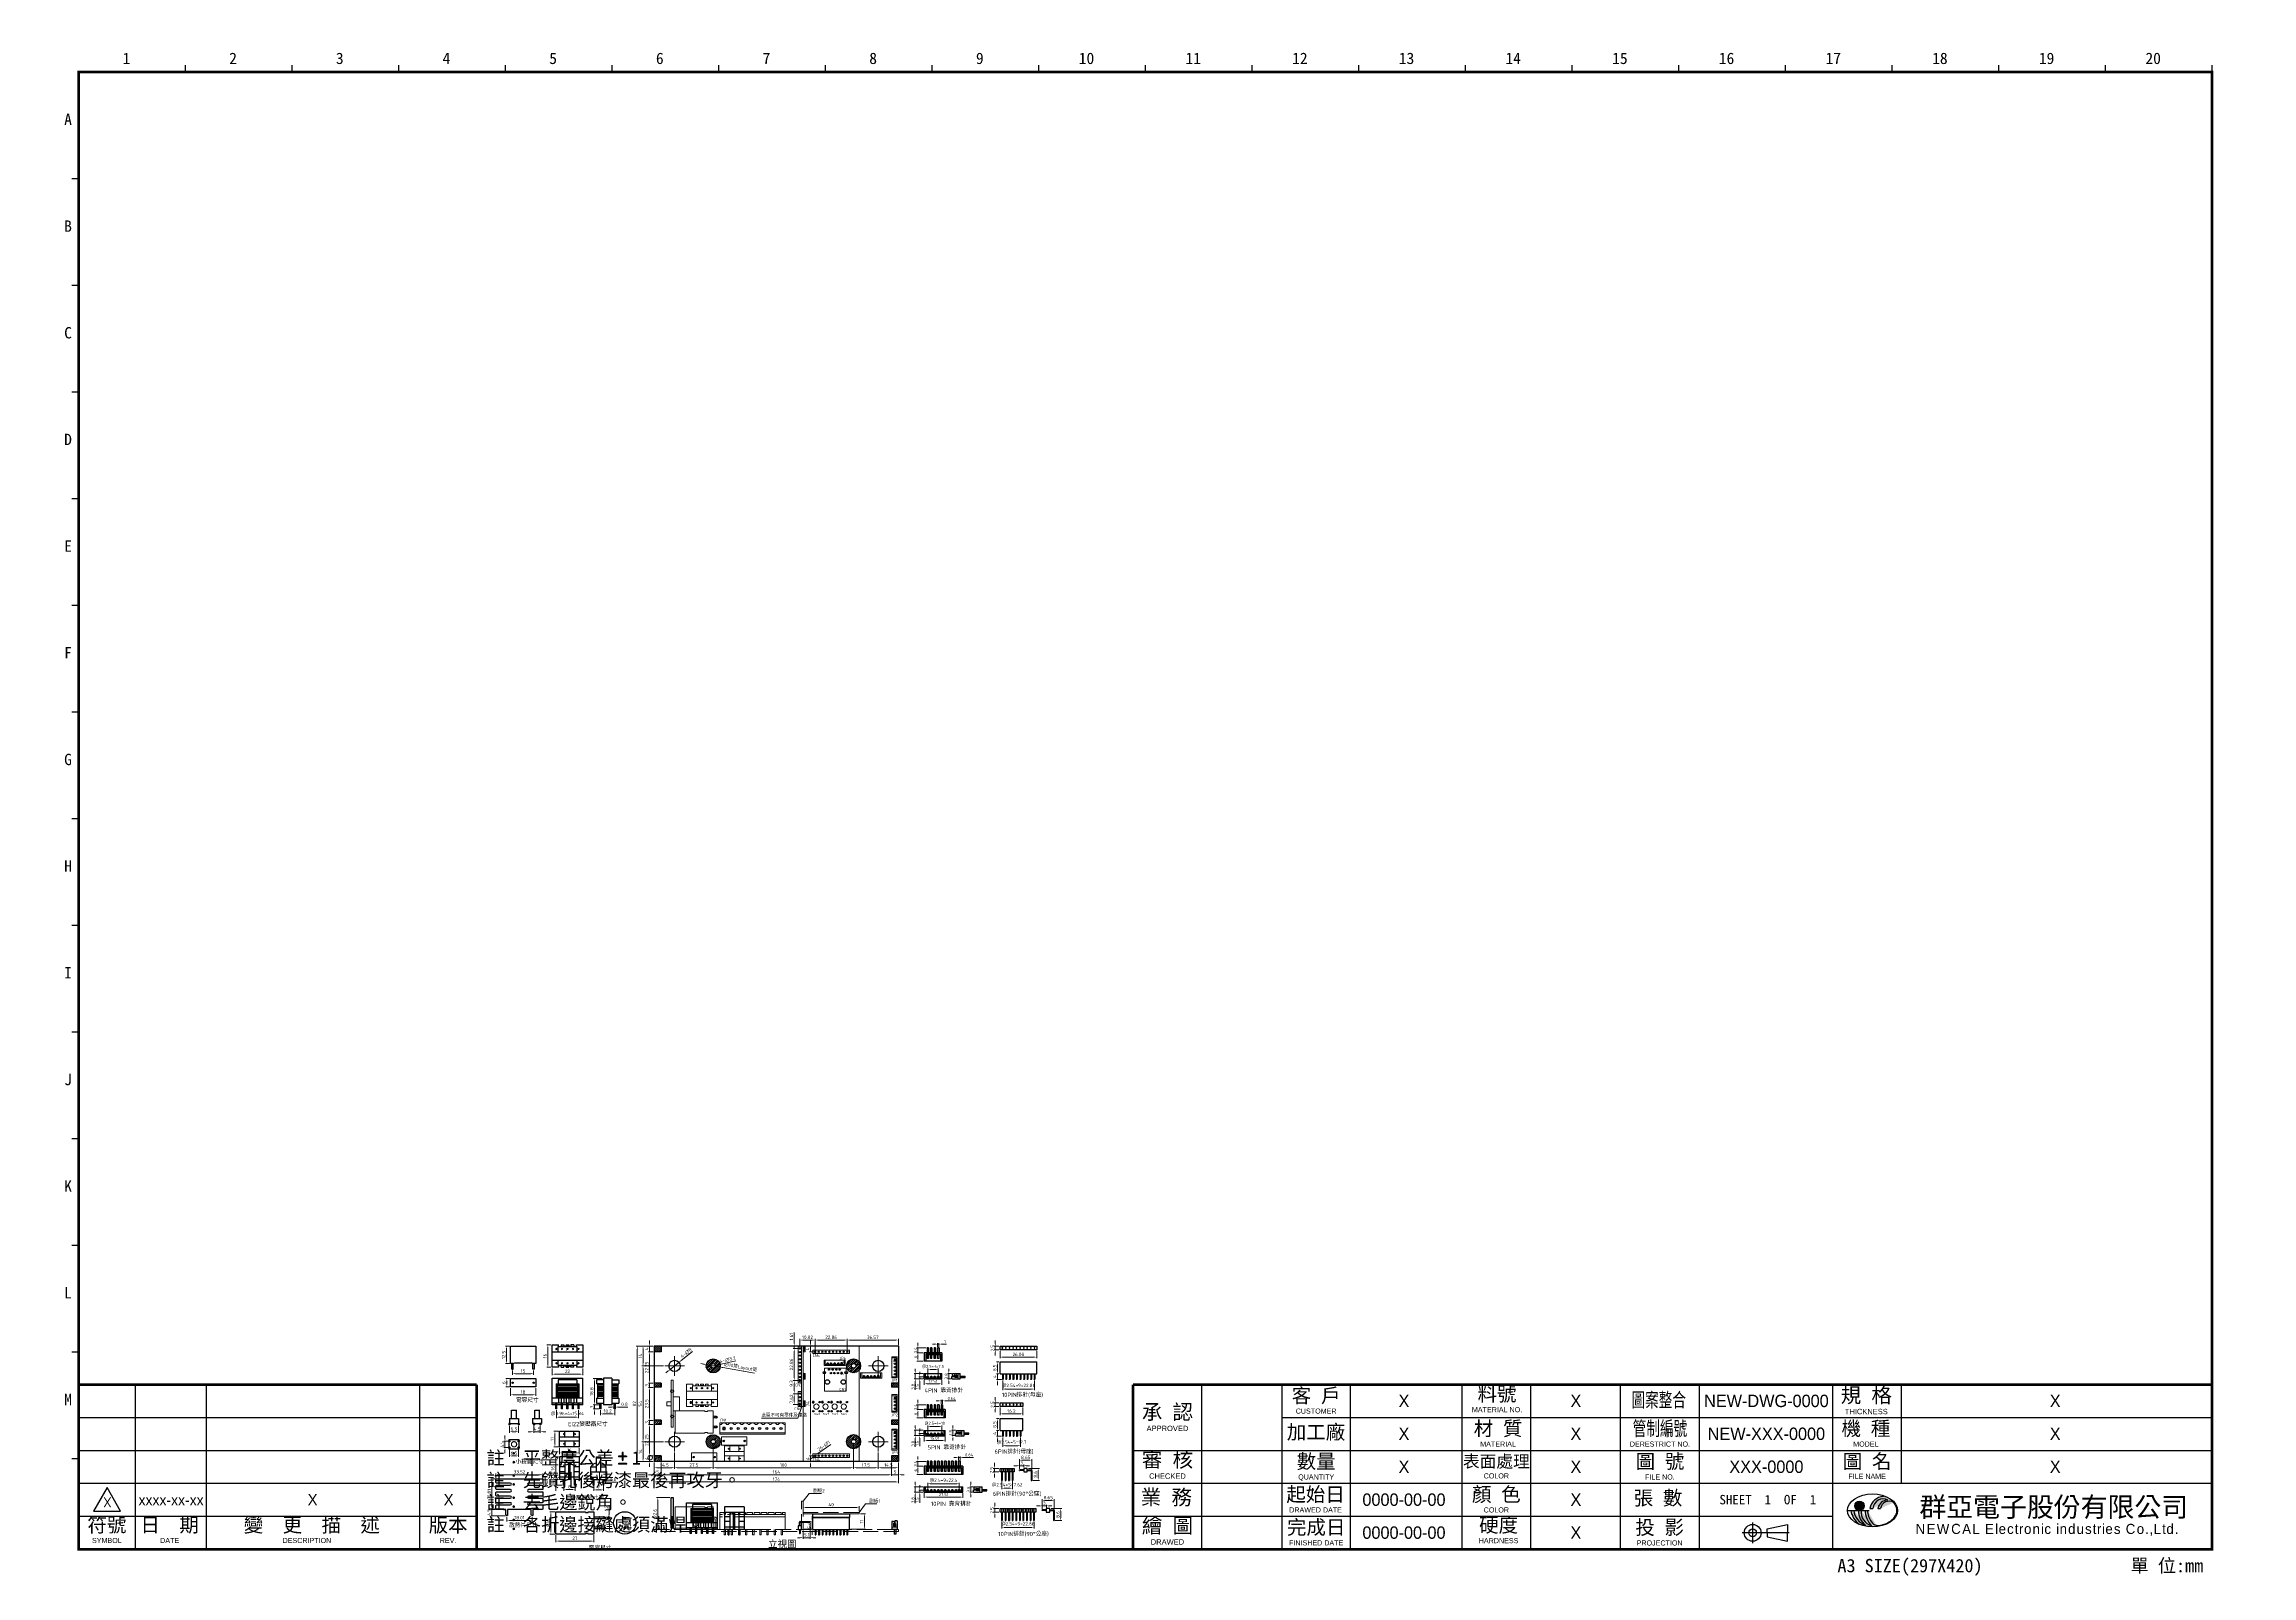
# Paper-space layout 'A3出圖' of a CAD drawing. Header units: millimetres. Extents: x -1 to 413, y -3 to 285.
# The model-space entities are those that its viewports show. They can reach past a viewport. Long polylines and large blocks are cut down to what shows.
import ezdxf
from ezdxf.enums import TextEntityAlignment as Align

# ---------------------------------------------------------------- set-up
doc = ezdxf.new("R2010")
doc.units = ezdxf.units.MM
doc.header["$LTSCALE"] = 0.5
doc.header["$PDMODE"] = 3
for name, pattern in [('C1', [22, 20, -1, 0, -1]), ('C2', [12, 10, -1, 0, -1]), ('H', [4, 3, -1])]:
    doc.linetypes.add(name, pattern=pattern)
for name, color, linetype, lineweight in [('C1', 1, 'C1', 13), ('C2', 5, 'C2', 13), ('D', 4, 'Continuous', 13), ('H', 3, 'H', 15), ('HA', 6, 'Continuous', 13)]:
    doc.layers.add(name, color=color, linetype=linetype, lineweight=lineweight)
doc.layers.add('T', color=4, linetype='Continuous')
doc.layers.add('外框', color=201, linetype='Continuous', plot=False)
doc.layers.get('外框').off()
doc.layers.get('外框').freeze()
doc.styles.get("Standard").update_dxf_attribs({"font": 'isocp.shx', "bigfont": 'chineset.shx'})
doc.styles.add('圖框', font='ARIAL.TTF')
doc.styles.add('新細明體', font='PMingLiU.ttf')
doc.styles.add('標楷體', font='KAIU.TTF')
doc.dimstyles.new('ISO-25', dxfattribs={"dimscale": 0.8, "dimtxt": 3, "dimasz": 2.5, "dimexe": 1, "dimexo": 1, "dimgap": 1, "dimtad": 1, "dimzin": 9, "dimdsep": 46, "dimtxsty": 'Standard', "dimcen": 0, "dimclrd": 4, "dimclre": 4, "dimclrt": 7, "dimazin": 2, "dimtfac": 1, "dimtmove": 0, "dimatfit": 3, "dimfxl": 0, "dimlwd": -1, "dimlwe": -1, "dimarcsym": 0})
pattern_1 = [(45, (0, 0), (-0.707107, 0.707107), [])]
pattern_2 = [(135, (0, 0), (-1.414214, -1.414214), [])]
pattern_3 = [(45, (0, 0), (-1.414214, 1.414214), [])]

# ---------------------------------------------------------------- blocks, each defined once
blk = doc.blocks.new('*D3')
at = {"layer": 'D', "color": 4, "ltscale": 0.5}
for p, q in [((245.5, 70.8), (243.7, 70.8)), ((244.5, 68.8), (244.5, 64.3)), ((245.5, 62.3), (243.7, 62.3))]:
    blk.add_line(p, q, dxfattribs=at)
for points in [[(244.2, 68.8), (244.9, 68.8), (244.5, 70.8)], [(244.2, 64.3), (244.9, 64.3), (244.5, 62.3)]]:
    blk.add_solid(points, dxfattribs=at)
at = {"layer": 'Defpoints', "color": 0, "ltscale": 0.5}
for p in [(246.3, 70.8), (244.5, 62.3), (246.3, 62.3)]:
    blk.add_point(p, dxfattribs=at)
at = {"layer": 'D', "color": 7, "ltscale": 0.5, "insert": (242.5, 66.6), "char_height": 2.4, "attachment_point": 5, "rotation": 90}
blk.add_mtext('8.5', dxfattribs=at)
blk = doc.blocks.new('*D4')
at = {"layer": 'D', "color": 4, "ltscale": 0.5}
for p, q in [((244.5, 64.3), (244.5, 66.3)), ((245.5, 62.3), (243.7, 62.3)), ((247.3, 58.3), (243.7, 58.3)), ((244.5, 62.3), (244.5, 58.3)), ((244.5, 56.3), (244.5, 54.3))]:
    blk.add_line(p, q, dxfattribs=at)
for points in [[(244.2, 64.3), (244.9, 64.3), (244.5, 62.3)], [(244.2, 56.3), (244.9, 56.3), (244.5, 58.3)]]:
    blk.add_solid(points, dxfattribs=at)
at = {"layer": 'Defpoints', "color": 0, "ltscale": 0.5}
for p in [(244.5, 58.3), (246.3, 62.3), (248.1, 58.3)]:
    blk.add_point(p, dxfattribs=at)
at = {"layer": 'D', "color": 7, "ltscale": 0.5, "insert": (242.5, 60.3), "char_height": 2.4, "attachment_point": 5, "rotation": 90}
blk.add_mtext('4', dxfattribs=at)
blk = doc.blocks.new('*D5')
at = {"layer": 'D', "color": 4, "ltscale": 0.5}
for p, q in [((248.2, 57.5), (248.2, 50.7)), ((250.2, 51.5), (268.8, 51.5)), ((270.8, 57.5), (270.8, 50.7))]:
    blk.add_line(p, q, dxfattribs=at)
for points in [[(250.2, 51.9), (250.2, 51.2), (248.2, 51.5)], [(268.8, 51.9), (268.8, 51.2), (270.8, 51.5)]]:
    blk.add_solid(points, dxfattribs=at)
at = {"layer": 'Defpoints', "color": 0, "ltscale": 0.5}
for p in [(248.2, 58.3), (270.8, 58.3), (270.8, 51.5)]:
    blk.add_point(p, dxfattribs=at)
at = {"layer": 'D', "color": 7, "ltscale": 0.5, "insert": (259.5, 53.9), "char_height": 2.4, "attachment_point": 5}
blk.add_mtext('@2.54*9=22.86', dxfattribs=at)
blk = doc.blocks.new('*D6')
at = {"layer": 'D', "color": 4, "ltscale": 0.5}
for p, q in [((-73.6, 83), (-76.6, 83)), ((-75.8, 81), (-75.8, 69)), ((-73.6, 67), (-76.6, 67))]:
    blk.add_line(p, q, dxfattribs=at)
for points in [[(-76.1, 81), (-75.4, 81), (-75.8, 83)], [(-76.1, 69), (-75.4, 69), (-75.8, 67)]]:
    blk.add_solid(points, dxfattribs=at)
at = {"layer": 'Defpoints', "color": 0, "ltscale": 0.5}
for p in [(-72.8, 83), (-75.8, 67), (-72.8, 67)]:
    blk.add_point(p, dxfattribs=at)
at = {"layer": 'D', "color": 7, "ltscale": 0.5, "insert": (-77.8, 75), "char_height": 2.4, "attachment_point": 5, "rotation": 90}
blk.add_mtext('16', dxfattribs=at)
blk = doc.blocks.new('*D7')
at = {"layer": 'D', "color": 4, "ltscale": 0.5}
for p, q in [((-72.8, 66.2), (-72.8, 61.3)), ((-50.8, 66.2), (-50.8, 61.3)), ((-70.8, 62.1), (-52.8, 62.1))]:
    blk.add_line(p, q, dxfattribs=at)
for points in [[(-70.8, 62.4), (-70.8, 61.8), (-72.8, 62.1)], [(-52.8, 62.4), (-52.8, 61.8), (-50.8, 62.1)]]:
    blk.add_solid(points, dxfattribs=at)
at = {"layer": 'Defpoints', "color": 0, "ltscale": 0.5}
for p in [(-72.8, 67), (-50.8, 67), (-50.8, 62.1)]:
    blk.add_point(p, dxfattribs=at)
at = {"layer": 'D', "color": 7, "ltscale": 0.5, "insert": (-61.8, 64.1), "char_height": 2.4, "attachment_point": 5}
blk.add_mtext('22', dxfattribs=at)
blk = doc.blocks.new('*D8')
at = {"layer": 'D', "color": 4, "ltscale": 0.5}
for p, q in [((-37, 59.1), (-43.4, 59.1)), ((-42.6, 57.1), (-42.6, 42.3)), ((-38.7, 40.3), (-43.4, 40.3))]:
    blk.add_line(p, q, dxfattribs=at)
for points in [[(-43, 57.1), (-42.3, 57.1), (-42.6, 59.1)], [(-43, 42.3), (-42.3, 42.3), (-42.6, 40.3)]]:
    blk.add_solid(points, dxfattribs=at)
at = {"layer": 'Defpoints', "color": 0, "ltscale": 0.5}
for p in [(-36.2, 59.1), (-42.6, 40.3), (-37.9, 40.3)]:
    blk.add_point(p, dxfattribs=at)
at = {"layer": 'D', "color": 7, "ltscale": 0.5, "insert": (-44.6, 49.7), "char_height": 2.4, "attachment_point": 5, "rotation": 90}
blk.add_mtext('18.8', dxfattribs=at)
blk = doc.blocks.new('*D9')
at = {"layer": 'D', "color": 4, "ltscale": 0.5}
for p, q in [((-38.7, 40.3), (-43.4, 40.3)), ((-39.5, 37.3), (-43.4, 37.3)), ((-42.6, 42.3), (-42.6, 44.3)), ((-42.6, 40.3), (-42.6, 37.3)), ((-42.6, 35.3), (-42.6, 33.3))]:
    blk.add_line(p, q, dxfattribs=at)
for points in [[(-43, 42.3), (-42.3, 42.3), (-42.6, 40.3)], [(-43, 35.3), (-42.3, 35.3), (-42.6, 37.3)]]:
    blk.add_solid(points, dxfattribs=at)
at = {"layer": 'Defpoints', "color": 0, "ltscale": 0.5}
for p in [(-42.6, 37.3), (-38.7, 37.3), (-37.9, 40.3)]:
    blk.add_point(p, dxfattribs=at)
at = {"layer": 'D', "color": 7, "ltscale": 0.5, "insert": (-44.6, 38.8), "char_height": 2.4, "attachment_point": 5, "rotation": 90}
blk.add_mtext('3', dxfattribs=at)
blk = doc.blocks.new('*D10')
at = {"layer": 'D', "color": 4, "ltscale": 0.5}
for p, q in [((-69.7, 36.5), (-69.7, 30.7)), ((-55.9, 31.5), (-67.7, 31.5)), ((-53.9, 36.5), (-53.9, 30.7))]:
    blk.add_line(p, q, dxfattribs=at)
for points in [[(-67.7, 31.8), (-67.7, 31.1), (-69.7, 31.5)], [(-55.9, 31.8), (-55.9, 31.1), (-53.9, 31.5)]]:
    blk.add_solid(points, dxfattribs=at)
at = {"layer": 'Defpoints', "color": 0, "ltscale": 0.5}
for p in [(-69.7, 37.3), (-69.7, 31.5), (-53.9, 37.3)]:
    blk.add_point(p, dxfattribs=at)
at = {"layer": 'D', "color": 7, "ltscale": 0.5, "insert": (-61.8, 33.9), "char_height": 2.4, "attachment_point": 5}
blk.add_mtext('@3.96*4=15.84', dxfattribs=at)
blk = doc.blocks.new('*D11')
at = {"layer": 'D', "color": 4, "ltscale": 0.5}
for p, q in [((-38.3, 36.5), (-38.3, 33)), ((-36.3, 33.8), (-30.1, 33.8)), ((-28.1, 36.5), (-28.1, 33))]:
    blk.add_line(p, q, dxfattribs=at)
for points in [[(-36.3, 34.1), (-36.3, 33.4), (-38.3, 33.8)], [(-30.1, 34.1), (-30.1, 33.4), (-28.1, 33.8)]]:
    blk.add_solid(points, dxfattribs=at)
at = {"layer": 'Defpoints', "color": 0, "ltscale": 0.5}
for p in [(-38.3, 37.3), (-28.1, 37.3), (-28.1, 33.8)]:
    blk.add_point(p, dxfattribs=at)
at = {"layer": 'D', "color": 7, "ltscale": 0.5, "insert": (-33.2, 35.8), "char_height": 2.4, "attachment_point": 5}
blk.add_mtext('10.2', dxfattribs=at)
blk = doc.blocks.new('*D12')
at = {"layer": 'D', "color": 4, "ltscale": 0.5}
for p, q in [((-30.5, 38.7), (-32.5, 38.7)), ((-28.5, 38.1), (-28.5, 39.5)), ((-28.5, 38.7), (-27.7, 38.7)), ((-27.7, 38.1), (-27.7, 39.5)), ((-25.7, 38.7), (-18.7, 38.7))]:
    blk.add_line(p, q, dxfattribs=at)
for points in [[(-30.5, 39), (-30.5, 38.3), (-28.5, 38.7)], [(-25.7, 39), (-25.7, 38.3), (-27.7, 38.7)]]:
    blk.add_solid(points, dxfattribs=at)
at = {"layer": 'Defpoints', "color": 0, "ltscale": 0.5}
for p in [(-28.5, 37.3), (-27.7, 38.7), (-27.7, 37.3)]:
    blk.add_point(p, dxfattribs=at)
at = {"layer": 'D', "color": 7, "ltscale": 0.5, "insert": (-21.2, 40.7), "char_height": 2.4, "attachment_point": 5}
blk.add_mtext('0.8', dxfattribs=at)
blk = doc.blocks.new('*D13')
at = {"layer": 'D', "color": 4, "ltscale": 0.5}
for p, q in [((-70, -52.7), (-70, -57.6)), ((-68, -56.8), (-45, -56.8)), ((-43, -52.7), (-43, -57.6))]:
    blk.add_line(p, q, dxfattribs=at)
for points in [[(-68, -56.5), (-68, -57.1), (-70, -56.8)], [(-45, -56.5), (-45, -57.1), (-43, -56.8)]]:
    blk.add_solid(points, dxfattribs=at)
at = {"layer": 'Defpoints', "color": 0, "ltscale": 0.5}
for p in [(-70, -51.9), (-43, -51.9), (-43, -56.8)]:
    blk.add_point(p, dxfattribs=at)
at = {"layer": 'D', "color": 7, "ltscale": 0.5, "insert": (-56.5, -54.8), "char_height": 2.4, "attachment_point": 5}
blk.add_mtext('27', dxfattribs=at)
blk = doc.blocks.new('*D14')
at = {"layer": 'D', "color": 4, "ltscale": 0.5}
for p, q in [((-70.8, -35.9), (-74.4, -35.9)), ((-73.6, -49.9), (-73.6, -37.9)), ((-70.8, -51.9), (-74.4, -51.9))]:
    blk.add_line(p, q, dxfattribs=at)
for points in [[(-73.9, -37.9), (-73.3, -37.9), (-73.6, -35.9)], [(-73.9, -49.9), (-73.3, -49.9), (-73.6, -51.9)]]:
    blk.add_solid(points, dxfattribs=at)
at = {"layer": 'Defpoints', "color": 0, "ltscale": 0.5}
for p in [(-73.6, -35.9), (-70, -35.9), (-70, -51.9)]:
    blk.add_point(p, dxfattribs=at)
at = {"layer": 'D', "color": 7, "ltscale": 0.5, "insert": (-75.6, -43.9), "char_height": 2.4, "attachment_point": 5, "rotation": 90}
blk.add_mtext('%%c16', dxfattribs=at)
blk = doc.blocks.new('*D15')
at = {"layer": 'D', "color": 4, "ltscale": 0.5}
for p, q in [((-20.2, -40.4), (-16.3, -40.4)), ((-17.1, -45.4), (-17.1, -42.4)), ((-20.2, -47.4), (-16.3, -47.4))]:
    blk.add_line(p, q, dxfattribs=at)
for points in [[(-17.4, -42.4), (-16.8, -42.4), (-17.1, -40.4)], [(-17.4, -45.4), (-16.8, -45.4), (-17.1, -47.4)]]:
    blk.add_solid(points, dxfattribs=at)
at = {"layer": 'Defpoints', "color": 0, "ltscale": 0.5}
for p in [(-21, -40.4), (-17.1, -40.4), (-21, -47.4)]:
    blk.add_point(p, dxfattribs=at)
at = {"layer": 'D', "color": 7, "ltscale": 0.5, "insert": (-19.1, -43.9), "char_height": 2.4, "attachment_point": 5, "rotation": 90}
blk.add_mtext('7', dxfattribs=at)
blk = doc.blocks.new('*D16')
at = {"layer": 'D', "color": 4, "ltscale": 0.5}
for p, q in [((-32.2, -37.8), (-32.2, -31.1)), ((-34.2, -39.8), (-31.4, -39.8)), ((-34.2, -41), (-31.4, -41)), ((-32.2, -41), (-32.2, -39.8)), ((-32.2, -43), (-32.2, -45))]:
    blk.add_line(p, q, dxfattribs=at)
for points in [[(-32.6, -37.8), (-31.9, -37.8), (-32.2, -39.8)], [(-32.6, -43), (-31.9, -43), (-32.2, -41)]]:
    blk.add_solid(points, dxfattribs=at)
at = {"layer": 'Defpoints', "color": 0, "ltscale": 0.5}
for p in [(-35, -39.8), (-35, -41), (-32.2, -39.8)]:
    blk.add_point(p, dxfattribs=at)
at = {"layer": 'D', "color": 7, "ltscale": 0.5, "insert": (-34.2, -33.5), "char_height": 2.4, "attachment_point": 5, "rotation": 90}
blk.add_mtext('1.2', dxfattribs=at)
blk = doc.blocks.new('*D17')
at = {"layer": 'D', "color": 4, "ltscale": 0.5}
for p, q in [((-68.2, 21.4), (-71.5, 21.4)), ((-70.7, 12.4), (-70.7, 19.4)), ((-68.2, 10.4), (-71.5, 10.4))]:
    blk.add_line(p, q, dxfattribs=at)
for points in [[(-71.1, 19.4), (-70.4, 19.4), (-70.7, 21.4)], [(-71.1, 12.4), (-70.4, 12.4), (-70.7, 10.4)]]:
    blk.add_solid(points, dxfattribs=at)
at = {"layer": 'Defpoints', "color": 0, "ltscale": 0.5}
for p in [(-70.7, 21.4), (-67.4, 21.4), (-67.4, 10.4)]:
    blk.add_point(p, dxfattribs=at)
at = {"layer": 'D', "color": 7, "ltscale": 0.5, "insert": (-72.7, 15.9), "char_height": 2.4, "attachment_point": 5, "rotation": 90}
blk.add_mtext('11', dxfattribs=at)
blk = doc.blocks.new('*D18')
at = {"layer": 'D', "color": 4, "ltscale": 0.5}
for p, q in [((-67.4, 9.6), (-67.4, 5.2)), ((-65.4, 6), (-55.4, 6)), ((-53.4, 9.6), (-53.4, 5.2))]:
    blk.add_line(p, q, dxfattribs=at)
for points in [[(-65.4, 6.3), (-65.4, 5.7), (-67.4, 6)], [(-55.4, 6.3), (-55.4, 5.7), (-53.4, 6)]]:
    blk.add_solid(points, dxfattribs=at)
at = {"layer": 'Defpoints', "color": 0, "ltscale": 0.5}
for p in [(-67.4, 10.4), (-53.4, 10.4), (-53.4, 6)]:
    blk.add_point(p, dxfattribs=at)
at = {"layer": 'D', "color": 7, "ltscale": 0.5, "insert": (-60.4, 8), "char_height": 2.4, "attachment_point": 5}
blk.add_mtext('14', dxfattribs=at)
blk = doc.blocks.new('*D19')
at = {"layer": 'D', "color": 4, "ltscale": 0.5}
for p, q in [((-64.4, -17.7), (-64.4, -20.9)), ((-62.4, -20.1), (-58.4, -20.1)), ((-56.4, -17.7), (-56.4, -20.9))]:
    blk.add_line(p, q, dxfattribs=at)
for points in [[(-62.4, -19.7), (-62.4, -20.4), (-64.4, -20.1)], [(-58.4, -19.7), (-58.4, -20.4), (-56.4, -20.1)]]:
    blk.add_solid(points, dxfattribs=at)
at = {"layer": 'Defpoints', "color": 0, "ltscale": 0.5}
for p in [(-64.4, -16.9), (-56.4, -16.9), (-56.4, -20.1)]:
    blk.add_point(p, dxfattribs=at)
at = {"layer": 'D', "color": 7, "ltscale": 0.5, "insert": (-60.4, -18.1), "char_height": 2.4, "attachment_point": 5}
blk.add_mtext('8', dxfattribs=at)
blk = doc.blocks.new('*D20')
at = {"layer": 'D', "color": 4, "ltscale": 0.5}
for p, q in [((-43.1, -17.7), (-43.1, -21.1)), ((-41.1, -20.3), (-38.1, -20.3)), ((-36.1, -17.7), (-36.1, -21.1))]:
    blk.add_line(p, q, dxfattribs=at)
for points in [[(-41.1, -20), (-41.1, -20.7), (-43.1, -20.3)], [(-38.1, -20), (-38.1, -20.7), (-36.1, -20.3)]]:
    blk.add_solid(points, dxfattribs=at)
at = {"layer": 'Defpoints', "color": 0, "ltscale": 0.5}
for p in [(-43.1, -16.9), (-36.1, -16.9), (-36.1, -20.3)]:
    blk.add_point(p, dxfattribs=at)
at = {"layer": 'D', "color": 7, "ltscale": 0.5, "insert": (-39.6, -18.3), "char_height": 2.4, "attachment_point": 5}
blk.add_mtext('7', dxfattribs=at)
blk = doc.blocks.new('*D21')
at = {"layer": 'D', "color": 4, "ltscale": 0.5}
for p, q in [((-68.2, 3.1), (-71, 3.1)), ((-70.2, -10.9), (-70.2, 1.1)), ((-68.2, -12.9), (-71, -12.9))]:
    blk.add_line(p, q, dxfattribs=at)
for points in [[(-70.6, 1.1), (-69.9, 1.1), (-70.2, 3.1)], [(-70.6, -10.9), (-69.9, -10.9), (-70.2, -12.9)]]:
    blk.add_solid(points, dxfattribs=at)
at = {"layer": 'Defpoints', "color": 0, "ltscale": 0.5}
for p in [(-70.2, 3.1), (-67.4, 3.1), (-67.4, -12.9)]:
    blk.add_point(p, dxfattribs=at)
at = {"layer": 'D', "color": 7, "ltscale": 0.5, "insert": (-72.2, -4.9), "char_height": 2.4, "attachment_point": 5, "rotation": 90}
blk.add_mtext('16', dxfattribs=at)
blk = doc.blocks.new('*D22')
at = {"layer": 'D', "color": 4, "ltscale": 0.5}
for p, q in [((-68.2, -12.9), (-71, -12.9)), ((-70.2, -10.9), (-70.2, -8.9)), ((-70.2, -12.9), (-70.2, -16.9)), ((-65.5, -16.9), (-71, -16.9)), ((-70.2, -18.9), (-70.2, -20.9))]:
    blk.add_line(p, q, dxfattribs=at)
for points in [[(-70.6, -10.9), (-69.9, -10.9), (-70.2, -12.9)], [(-70.6, -18.9), (-69.9, -18.9), (-70.2, -16.9)]]:
    blk.add_solid(points, dxfattribs=at)
at = {"layer": 'Defpoints', "color": 0, "ltscale": 0.5}
for p in [(-67.4, -12.9), (-70.2, -16.9), (-64.7, -16.9)]:
    blk.add_point(p, dxfattribs=at)
at = {"layer": 'D', "color": 7, "ltscale": 0.5, "insert": (-72.2, -14.9), "char_height": 2.4, "attachment_point": 5, "rotation": 90}
blk.add_mtext('4', dxfattribs=at)
blk = doc.blocks.new('*D23')
at = {"layer": 'D', "color": 4, "ltscale": 0.5}
for p, q in [((-38.4, -14.9), (-40.4, -14.9)), ((-36.4, -16.1), (-36.4, -14.1)), ((-36.4, -14.9), (-35.8, -14.9)), ((-35.8, -16.1), (-35.8, -14.1)), ((-33.8, -14.9), (-26.8, -14.9))]:
    blk.add_line(p, q, dxfattribs=at)
for points in [[(-38.4, -14.6), (-38.4, -15.3), (-36.4, -14.9)], [(-33.8, -14.6), (-33.8, -15.3), (-35.8, -14.9)]]:
    blk.add_solid(points, dxfattribs=at)
at = {"layer": 'Defpoints', "color": 0, "ltscale": 0.5}
for p in [(-35.8, -14.9), (-36.4, -16.9), (-35.8, -16.9)]:
    blk.add_point(p, dxfattribs=at)
at = {"layer": 'D', "color": 7, "ltscale": 0.5, "insert": (-29.3, -12.9), "char_height": 2.4, "attachment_point": 5}
blk.add_mtext('0.6', dxfattribs=at)
blk = doc.blocks.new('*D24')
at = {"layer": 'D', "color": 4, "ltscale": 0.5}
for p, q in [((-100.9, 64.8), (-100.9, 61.6)), ((-85.9, 64.8), (-85.9, 61.6)), ((-98.9, 62.4), (-87.9, 62.4))]:
    blk.add_line(p, q, dxfattribs=at)
for points in [[(-98.9, 62.8), (-98.9, 62.1), (-100.9, 62.4)], [(-87.9, 62.8), (-87.9, 62.1), (-85.9, 62.4)]]:
    blk.add_solid(points, dxfattribs=at)
at = {"layer": 'Defpoints', "color": 0, "ltscale": 0.5}
for p in [(-100.9, 65.6), (-85.9, 65.6), (-85.9, 62.4)]:
    blk.add_point(p, dxfattribs=at)
at = {"layer": 'D', "color": 7, "ltscale": 0.5, "insert": (-93.4, 64.4), "char_height": 2.4, "attachment_point": 5}
blk.add_mtext('15', dxfattribs=at)
blk = doc.blocks.new('*D25')
at = {"layer": 'D', "color": 4, "ltscale": 0.5}
for p, q in [((-103.2, 82.1), (-106, 82.1)), ((-105.2, 71.6), (-105.2, 80.1)), ((-103.2, 69.6), (-106, 69.6))]:
    blk.add_line(p, q, dxfattribs=at)
for points in [[(-105.6, 80.1), (-104.9, 80.1), (-105.2, 82.1)], [(-105.6, 71.6), (-104.9, 71.6), (-105.2, 69.6)]]:
    blk.add_solid(points, dxfattribs=at)
at = {"layer": 'Defpoints', "color": 0, "ltscale": 0.5}
for p in [(-105.2, 82.1), (-102.4, 82.1), (-102.4, 69.6)]:
    blk.add_point(p, dxfattribs=at)
at = {"layer": 'D', "color": 7, "ltscale": 0.5, "insert": (-107.2, 75.8), "char_height": 2.4, "attachment_point": 5, "rotation": 90}
blk.add_mtext('12.5', dxfattribs=at)
blk = doc.blocks.new('*D26')
at = {"layer": 'D', "color": 4, "ltscale": 0.5}
for p, q in [((-103.2, 59), (-105.8, 59)), ((-103.2, 53), (-105.8, 53)), ((-105, 57), (-105, 55))]:
    blk.add_line(p, q, dxfattribs=at)
for points in [[(-105.3, 57), (-104.7, 57), (-105, 59)], [(-105.3, 55), (-104.7, 55), (-105, 53)]]:
    blk.add_solid(points, dxfattribs=at)
at = {"layer": 'Defpoints', "color": 0, "ltscale": 0.5}
for p in [(-105, 53), (-102.4, 59), (-102.4, 53)]:
    blk.add_point(p, dxfattribs=at)
at = {"layer": 'D', "color": 7, "ltscale": 0.5, "insert": (-107, 56), "char_height": 2.4, "attachment_point": 5, "rotation": 90}
blk.add_mtext('6', dxfattribs=at)
blk = doc.blocks.new('*D27')
at = {"layer": 'D', "color": 4, "ltscale": 0.5}
for p, q in [((-102.4, 52.2), (-102.4, 46.6)), ((-100.4, 47.4), (-86.4, 47.4)), ((-84.4, 52.2), (-84.4, 46.6))]:
    blk.add_line(p, q, dxfattribs=at)
for points in [[(-100.4, 47.7), (-100.4, 47.1), (-102.4, 47.4)], [(-86.4, 47.7), (-86.4, 47.1), (-84.4, 47.4)]]:
    blk.add_solid(points, dxfattribs=at)
at = {"layer": 'Defpoints', "color": 0, "ltscale": 0.5}
for p in [(-102.4, 53), (-84.4, 53), (-84.4, 47.4)]:
    blk.add_point(p, dxfattribs=at)
at = {"layer": 'D', "color": 7, "ltscale": 0.5, "insert": (-93.4, 49.4), "char_height": 2.4, "attachment_point": 5}
blk.add_mtext('18', dxfattribs=at)
blk = doc.blocks.new('*D28')
at = {"layer": 'D', "color": 4, "ltscale": 0.5}
for p, q in [((-103.1, 25.2), (-103.1, 20.3)), ((-101.1, 21.1), (-98.6, 21.1)), ((-96.6, 25.2), (-96.6, 20.3))]:
    blk.add_line(p, q, dxfattribs=at)
for points in [[(-101.1, 21.4), (-101.1, 20.8), (-103.1, 21.1)], [(-98.6, 21.4), (-98.6, 20.8), (-96.6, 21.1)]]:
    blk.add_solid(points, dxfattribs=at)
at = {"layer": 'Defpoints', "color": 0, "ltscale": 0.5}
for p in [(-103.1, 26), (-96.6, 26), (-96.6, 21.1)]:
    blk.add_point(p, dxfattribs=at)
at = {"layer": 'D', "color": 7, "ltscale": 0.5, "insert": (-99.9, 23.1), "char_height": 2.4, "attachment_point": 5}
blk.add_mtext('6.5', dxfattribs=at)
blk = doc.blocks.new('*D29')
at = {"layer": 'D', "color": 4, "ltscale": 0.5}
for p, q in [((-87.7, 21.1), (-89.7, 21.1)), ((-85.7, 25.2), (-85.7, 20.3)), ((-85.7, 21.1), (-81.2, 21.1)), ((-81.2, 25.2), (-81.2, 20.3)), ((-79.2, 21.1), (-77.2, 21.1))]:
    blk.add_line(p, q, dxfattribs=at)
for points in [[(-87.7, 21.4), (-87.7, 20.8), (-85.7, 21.1)], [(-79.2, 21.4), (-79.2, 20.8), (-81.2, 21.1)]]:
    blk.add_solid(points, dxfattribs=at)
at = {"layer": 'Defpoints', "color": 0, "ltscale": 0.5}
for p in [(-85.7, 26), (-81.2, 26), (-81.2, 21.1)]:
    blk.add_point(p, dxfattribs=at)
at = {"layer": 'D', "color": 7, "ltscale": 0.5, "insert": (-83.4, 23.1), "char_height": 2.4, "attachment_point": 5}
blk.add_mtext('4.5', dxfattribs=at)
blk = doc.blocks.new('*D30')
at = {"layer": 'D', "color": 4, "ltscale": 0.5}
for p, q in [((-106.3, 16.4), (-106.3, 18.4)), ((-103.9, 14.4), (-107.1, 14.4)), ((-103.9, 9.9), (-107.1, 9.9)), ((-106.3, 9.9), (-106.3, 14.4)), ((-106.3, 7.9), (-106.3, 5.9))]:
    blk.add_line(p, q, dxfattribs=at)
for points in [[(-106.7, 16.4), (-106, 16.4), (-106.3, 14.4)], [(-106.7, 7.9), (-106, 7.9), (-106.3, 9.9)]]:
    blk.add_solid(points, dxfattribs=at)
at = {"layer": 'Defpoints', "color": 0, "ltscale": 0.5}
for p in [(-106.3, 14.4), (-103.1, 14.4), (-103.1, 9.9)]:
    blk.add_point(p, dxfattribs=at)
at = {"layer": 'D', "color": 7, "ltscale": 0.5, "insert": (-108.3, 12.2), "char_height": 2.4, "attachment_point": 5, "rotation": 90}
blk.add_mtext('4.5', dxfattribs=at)
blk = doc.blocks.new('*D31')
at = {"layer": 'D', "color": 4, "ltscale": 0.5}
for p, q in [((-103.1, 9.1), (-103.1, 3.1)), ((-101.1, 3.9), (-98.6, 3.9)), ((-96.6, 9.1), (-96.6, 3.1))]:
    blk.add_line(p, q, dxfattribs=at)
for points in [[(-101.1, 4.2), (-101.1, 3.5), (-103.1, 3.9)], [(-98.6, 4.2), (-98.6, 3.5), (-96.6, 3.9)]]:
    blk.add_solid(points, dxfattribs=at)
at = {"layer": 'Defpoints', "color": 0, "ltscale": 0.5}
for p in [(-103.1, 9.9), (-96.6, 9.9), (-96.6, 3.9)]:
    blk.add_point(p, dxfattribs=at)
at = {"layer": 'D', "color": 7, "ltscale": 0.5, "insert": (-99.9, 5.9), "char_height": 2.4, "attachment_point": 5}
blk.add_mtext('6.5', dxfattribs=at)
blk = doc.blocks.new('*D49')
at = {"layer": 'D', "color": 4, "ltscale": 0.5}
for p, q in [((191.6, 77.4), (187.1, 77.4)), ((191.6, 71.4), (187.1, 71.4)), ((187.8, 75.6), (187.8, 73.1))]:
    blk.add_line(p, q, dxfattribs=at)
for points in [[(187.6, 75.6), (188.1, 75.6), (187.8, 77.4)], [(187.6, 73.1), (188.1, 73.1), (187.8, 71.4)]]:
    blk.add_solid(points, dxfattribs=at)
at = {"layer": 'Defpoints', "color": 0, "ltscale": 0.5}
for p in [(187.8, 71.4), (192.3, 77.4), (192.3, 71.4)]:
    blk.add_point(p, dxfattribs=at)
at = {"layer": 'D', "color": 7, "ltscale": 0.5, "insert": (186.1, 74.4), "char_height": 2.1, "attachment_point": 5, "rotation": 90}
blk.add_mtext('6', dxfattribs=at)
blk = doc.blocks.new('*D50')
at = {"layer": 'D', "color": 4, "ltscale": 0.5}
for p, q in [((193.6, 80.8), (187.1, 80.8)), ((187.8, 82.5), (187.8, 84.3)), ((187.8, 77.4), (187.8, 80.8)), ((191.6, 77.4), (187.1, 77.4)), ((187.8, 75.6), (187.8, 73.9))]:
    blk.add_line(p, q, dxfattribs=at)
for points in [[(187.6, 82.5), (188.1, 82.5), (187.8, 80.8)], [(187.6, 75.6), (188.1, 75.6), (187.8, 77.4)]]:
    blk.add_solid(points, dxfattribs=at)
at = {"layer": 'Defpoints', "color": 0, "ltscale": 0.5}
for p in [(187.8, 80.8), (194.3, 80.8), (192.3, 77.4)]:
    blk.add_point(p, dxfattribs=at)
at = {"layer": 'D', "color": 7, "ltscale": 0.5, "insert": (186.1, 79.1), "char_height": 2.1, "attachment_point": 5, "rotation": 90}
blk.add_mtext('3.4', dxfattribs=at)
blk = doc.blocks.new('*D51')
at = {"layer": 'D', "color": 4, "ltscale": 0.5}
for p, q in [((209.8, 64.3), (209.8, 66)), ((211.8, 62.5), (209.1, 62.5)), ((211.3, 58.7), (209.1, 58.7)), ((209.8, 58.7), (209.8, 62.5)), ((209.8, 57), (209.8, 55.2))]:
    blk.add_line(p, q, dxfattribs=at)
for points in [[(209.5, 64.3), (210.1, 64.3), (209.8, 62.5)], [(209.5, 57), (210.1, 57), (209.8, 58.7)]]:
    blk.add_solid(points, dxfattribs=at)
at = {"layer": 'Defpoints', "color": 0, "ltscale": 0.5}
for p in [(209.8, 62.5), (212, 58.7), (212.5, 62.5)]:
    blk.add_point(p, dxfattribs=at)
at = {"layer": 'D', "color": 7, "ltscale": 0.5, "insert": (208, 60.6), "char_height": 2.1, "attachment_point": 5, "rotation": 90}
blk.add_mtext('3.8', dxfattribs=at)
blk = doc.blocks.new('*D52')
at = {"layer": 'D', "color": 4, "ltscale": 0.5}
for p, q in [((194.8, 60.9), (194.8, 66.1)), ((196.6, 65.4), (200.6, 65.4)), ((202.3, 60.9), (202.3, 66.1))]:
    blk.add_line(p, q, dxfattribs=at)
for points in [[(196.6, 65.7), (196.6, 65.1), (194.8, 65.4)], [(200.6, 65.7), (200.6, 65.1), (202.3, 65.4)]]:
    blk.add_solid(points, dxfattribs=at)
at = {"layer": 'Defpoints', "color": 0, "ltscale": 0.5}
for p in [(202.3, 65.4), (194.8, 60.2), (202.3, 60.2)]:
    blk.add_point(p, dxfattribs=at)
at = {"layer": 'D', "color": 7, "ltscale": 0.5, "insert": (198.6, 67.5), "char_height": 2.1, "attachment_point": 5}
blk.add_mtext('@2.5*3=7.5', dxfattribs=at)
blk = doc.blocks.new('*D53')
at = {"layer": 'D', "color": 4, "ltscale": 0.5}
for p, q in [((192.3, 58), (192.3, 54.6)), ((194.1, 55.3), (203.1, 55.3)), ((204.8, 58), (204.8, 54.6))]:
    blk.add_line(p, q, dxfattribs=at)
for points in [[(194.1, 55.5), (194.1, 55), (192.3, 55.3)], [(203.1, 55.5), (203.1, 55), (204.8, 55.3)]]:
    blk.add_solid(points, dxfattribs=at)
at = {"layer": 'Defpoints', "color": 0, "ltscale": 0.5}
for p in [(192.3, 58.7), (204.8, 58.7), (204.8, 55.3)]:
    blk.add_point(p, dxfattribs=at)
at = {"layer": 'D', "color": 7, "ltscale": 0.5, "insert": (198.6, 57), "char_height": 2.1, "attachment_point": 5}
blk.add_mtext('12.51', dxfattribs=at)
blk = doc.blocks.new('*D54')
at = {"layer": 'D', "color": 4, "ltscale": 0.5}
for p, q in [((189.1, 62), (189.1, 63.7)), ((194.1, 60.2), (188.4, 60.2)), ((191.6, 58.7), (188.4, 58.7)), ((189.1, 60.2), (189.1, 58.7)), ((189.1, 57), (189.1, 51.2))]:
    blk.add_line(p, q, dxfattribs=at)
for points in [[(188.8, 62), (189.4, 62), (189.1, 60.2)], [(188.8, 57), (189.4, 57), (189.1, 58.7)]]:
    blk.add_solid(points, dxfattribs=at)
at = {"layer": 'Defpoints', "color": 0, "ltscale": 0.5}
for p in [(189.1, 58.7), (192.3, 58.7), (194.8, 60.2)]:
    blk.add_point(p, dxfattribs=at)
at = {"layer": 'D', "color": 7, "ltscale": 0.5, "insert": (187.3, 53.2), "char_height": 2.1, "attachment_point": 5, "rotation": 90}
blk.add_mtext('1.5', dxfattribs=at)
blk = doc.blocks.new('*D55')
at = {"layer": 'D', "color": 4, "ltscale": 0.5}
for p, q in [((185.9, 64.3), (185.9, 66)), ((191.6, 62.5), (185.2, 62.5)), ((191.6, 58.7), (185.2, 58.7)), ((185.9, 62.5), (185.9, 58.7)), ((185.9, 57), (185.9, 50.9))]:
    blk.add_line(p, q, dxfattribs=at)
for points in [[(185.6, 64.3), (186.2, 64.3), (185.9, 62.5)], [(185.6, 57), (186.2, 57), (185.9, 58.7)]]:
    blk.add_solid(points, dxfattribs=at)
at = {"layer": 'Defpoints', "color": 0, "ltscale": 0.5}
for p in [(185.9, 58.7), (192.3, 62.5), (192.3, 58.7)]:
    blk.add_point(p, dxfattribs=at)
at = {"layer": 'D', "color": 7, "ltscale": 0.5, "insert": (184.2, 53.1), "char_height": 2.1, "attachment_point": 5, "rotation": 90}
blk.add_mtext('3.8', dxfattribs=at)
blk = doc.blocks.new('*D56')
at = {"layer": 'D', "color": 4, "ltscale": 0.5}
for p, q in [((200.1, 83.5), (198.3, 83.5)), ((201.8, 81.5), (201.8, 84.2)), ((201.8, 83.5), (202.8, 83.5)), ((202.8, 81.5), (202.8, 84.2)), ((204.6, 83.5), (208.1, 83.5))]:
    blk.add_line(p, q, dxfattribs=at)
for points in [[(200.1, 83.8), (200.1, 83.2), (201.8, 83.5)], [(204.6, 83.8), (204.6, 83.2), (202.8, 83.5)]]:
    blk.add_solid(points, dxfattribs=at)
at = {"layer": 'Defpoints', "color": 0, "ltscale": 0.5}
for p in [(201.8, 80.8), (202.8, 83.5), (202.8, 80.8)]:
    blk.add_point(p, dxfattribs=at)
at = {"layer": 'D', "color": 7, "ltscale": 0.5, "insert": (207.2, 85.3), "char_height": 2.1, "attachment_point": 5}
blk.add_mtext('1', dxfattribs=at)
blk = doc.blocks.new('*D57')
at = {"layer": 'D', "color": 4, "ltscale": 0.5}
for p, q in [((191.6, 36.9), (187.1, 36.9)), ((187.8, 35.1), (187.8, 32.6)), ((191.6, 30.9), (187.1, 30.9))]:
    blk.add_line(p, q, dxfattribs=at)
for points in [[(187.6, 35.1), (188.1, 35.1), (187.8, 36.9)], [(187.6, 32.6), (188.1, 32.6), (187.8, 30.9)]]:
    blk.add_solid(points, dxfattribs=at)
at = {"layer": 'Defpoints', "color": 0, "ltscale": 0.5}
for p in [(192.3, 36.9), (187.8, 30.9), (192.3, 30.9)]:
    blk.add_point(p, dxfattribs=at)
at = {"layer": 'D', "color": 7, "ltscale": 0.5, "insert": (186.1, 33.9), "char_height": 2.1, "attachment_point": 5, "rotation": 90}
blk.add_mtext('6', dxfattribs=at)
blk = doc.blocks.new('*D58')
at = {"layer": 'D', "color": 4, "ltscale": 0.5}
for p, q in [((193.6, 40.3), (187.1, 40.3)), ((191.6, 36.9), (187.1, 36.9)), ((187.8, 42), (187.8, 43.8)), ((187.8, 36.9), (187.8, 40.3)), ((187.8, 35.1), (187.8, 33.4))]:
    blk.add_line(p, q, dxfattribs=at)
for points in [[(187.6, 42), (188.1, 42), (187.8, 40.3)], [(187.6, 35.1), (188.1, 35.1), (187.8, 36.9)]]:
    blk.add_solid(points, dxfattribs=at)
at = {"layer": 'Defpoints', "color": 0, "ltscale": 0.5}
for p in [(187.8, 40.3), (192.3, 36.9), (194.3, 40.3)]:
    blk.add_point(p, dxfattribs=at)
at = {"layer": 'D', "color": 7, "ltscale": 0.5, "insert": (186.1, 38.6), "char_height": 2.1, "attachment_point": 5, "rotation": 90}
blk.add_mtext('3.4', dxfattribs=at)
blk = doc.blocks.new('*D59')
at = {"layer": 'D', "color": 4, "ltscale": 0.5}
for p, q in [((214.5, 22.1), (212, 22.1)), ((214, 18.3), (212, 18.3)), ((212.7, 23.8), (212.7, 25.6)), ((212.7, 18.3), (212.7, 22.1)), ((212.7, 16.5), (212.7, 14.8))]:
    blk.add_line(p, q, dxfattribs=at)
for points in [[(212.4, 23.8), (213, 23.8), (212.7, 22.1)], [(212.4, 16.5), (213, 16.5), (212.7, 18.3)]]:
    blk.add_solid(points, dxfattribs=at)
at = {"layer": 'Defpoints', "color": 0, "ltscale": 0.5}
for p in [(212.7, 22.1), (214.7, 18.3), (215.2, 22.1)]:
    blk.add_point(p, dxfattribs=at)
at = {"layer": 'D', "color": 7, "ltscale": 0.5, "insert": (210.9, 20.2), "char_height": 2.1, "attachment_point": 5, "rotation": 90}
blk.add_mtext('3.8', dxfattribs=at)
blk = doc.blocks.new('*D60')
at = {"layer": 'D', "color": 4, "ltscale": 0.5}
for p, q in [((194.8, 20.5), (194.8, 25.6)), ((196.6, 24.9), (203.1, 24.9)), ((204.8, 20.5), (204.8, 25.6))]:
    blk.add_line(p, q, dxfattribs=at)
for points in [[(196.6, 25.2), (196.6, 24.6), (194.8, 24.9)], [(203.1, 25.2), (203.1, 24.6), (204.8, 24.9)]]:
    blk.add_solid(points, dxfattribs=at)
at = {"layer": 'Defpoints', "color": 0, "ltscale": 0.5}
for p in [(194.8, 19.8), (204.8, 24.9), (204.8, 19.8)]:
    blk.add_point(p, dxfattribs=at)
at = {"layer": 'D', "color": 7, "ltscale": 0.5, "insert": (199.8, 27), "char_height": 2.1, "attachment_point": 5}
blk.add_mtext('@2.5*4=10', dxfattribs=at)
blk = doc.blocks.new('*D61')
at = {"layer": 'D', "color": 4, "ltscale": 0.5}
for p, q in [((192.3, 17.6), (192.3, 14.1)), ((207.3, 17.6), (207.3, 14.1)), ((194.1, 14.8), (205.6, 14.8))]:
    blk.add_line(p, q, dxfattribs=at)
for points in [[(194.1, 15.1), (194.1, 14.5), (192.3, 14.8)], [(205.6, 15.1), (205.6, 14.5), (207.3, 14.8)]]:
    blk.add_solid(points, dxfattribs=at)
at = {"layer": 'Defpoints', "color": 0, "ltscale": 0.5}
for p in [(192.3, 18.3), (207.3, 18.3), (207.3, 14.8)]:
    blk.add_point(p, dxfattribs=at)
at = {"layer": 'D', "color": 7, "ltscale": 0.5, "insert": (199.8, 16.5), "char_height": 2.1, "attachment_point": 5}
blk.add_mtext('15.01', dxfattribs=at)
blk = doc.blocks.new('*D62')
at = {"layer": 'D', "color": 4, "ltscale": 0.5}
for p, q in [((194.1, 19.8), (188.4, 19.8)), ((191.6, 18.3), (188.4, 18.3)), ((189.1, 21.5), (189.1, 23.3)), ((189.1, 19.8), (189.1, 18.3)), ((189.1, 16.5), (189.1, 10.8))]:
    blk.add_line(p, q, dxfattribs=at)
for points in [[(188.8, 21.5), (189.4, 21.5), (189.1, 19.8)], [(188.8, 16.5), (189.4, 16.5), (189.1, 18.3)]]:
    blk.add_solid(points, dxfattribs=at)
at = {"layer": 'Defpoints', "color": 0, "ltscale": 0.5}
for p in [(189.1, 18.3), (192.3, 18.3), (194.8, 19.8)]:
    blk.add_point(p, dxfattribs=at)
at = {"layer": 'D', "color": 7, "ltscale": 0.5, "insert": (187.3, 12.8), "char_height": 2.1, "attachment_point": 5, "rotation": 90}
blk.add_mtext('1.5', dxfattribs=at)
blk = doc.blocks.new('*D63')
at = {"layer": 'D', "color": 4, "ltscale": 0.5}
for p, q in [((191.6, 22.1), (185.2, 22.1)), ((191.6, 18.3), (185.2, 18.3)), ((185.9, 23.8), (185.9, 25.6)), ((185.9, 22.1), (185.9, 18.3)), ((185.9, 16.5), (185.9, 10.4))]:
    blk.add_line(p, q, dxfattribs=at)
for points in [[(185.6, 23.8), (186.2, 23.8), (185.9, 22.1)], [(185.6, 16.5), (186.2, 16.5), (185.9, 18.3)]]:
    blk.add_solid(points, dxfattribs=at)
at = {"layer": 'Defpoints', "color": 0, "ltscale": 0.5}
for p in [(185.9, 18.3), (192.3, 22.1), (192.3, 18.3)]:
    blk.add_point(p, dxfattribs=at)
at = {"layer": 'D', "color": 7, "ltscale": 0.5, "insert": (184.2, 12.6), "char_height": 2.1, "attachment_point": 5, "rotation": 90}
blk.add_mtext('3.8', dxfattribs=at)
blk = doc.blocks.new('*D64')
at = {"layer": 'D', "color": 4, "ltscale": 0.5}
for p, q in [((202.6, 43.1), (200.8, 43.1)), ((204.3, 41), (204.3, 43.8)), ((204.3, 43.1), (205.3, 43.1)), ((205.3, 41), (205.3, 43.8)), ((207.1, 43.1), (214.8, 43.1))]:
    blk.add_line(p, q, dxfattribs=at)
for points in [[(202.6, 43.3), (202.6, 42.8), (204.3, 43.1)], [(207.1, 43.3), (207.1, 42.8), (205.3, 43.1)]]:
    blk.add_solid(points, dxfattribs=at)
at = {"layer": 'Defpoints', "color": 0, "ltscale": 0.5}
for p in [(204.3, 40.3), (205.3, 43.1), (205.3, 40.3)]:
    blk.add_point(p, dxfattribs=at)
at = {"layer": 'D', "color": 7, "ltscale": 0.5, "insert": (211.8, 44.8), "char_height": 2.1, "attachment_point": 5}
blk.add_mtext('0.64', dxfattribs=at)
blk = doc.blocks.new('*D65')
at = {"layer": 'D', "color": 4, "ltscale": 0.5}
for p, q in [((246.3, 78.7), (246.3, 73.4)), ((272.4, 78.7), (272.4, 73.4)), ((248.3, 74.2), (270.4, 74.2))]:
    blk.add_line(p, q, dxfattribs=at)
for points in [[(248.3, 74.6), (248.3, 73.9), (246.3, 74.2)], [(270.4, 74.6), (270.4, 73.9), (272.4, 74.2)]]:
    blk.add_solid(points, dxfattribs=at)
at = {"layer": 'Defpoints', "color": 0, "ltscale": 0.5}
for p in [(246.3, 79.5), (272.4, 79.5), (272.4, 74.2)]:
    blk.add_point(p, dxfattribs=at)
at = {"layer": 'D', "color": 7, "ltscale": 0.5, "insert": (259.4, 76.2), "char_height": 2.4, "attachment_point": 5}
blk.add_mtext('26.08', dxfattribs=at)
blk = doc.blocks.new('*D66')
at = {"layer": 'D', "color": 4, "ltscale": 0.5}
for p, q in [((245.5, 82), (242.1, 82)), ((245.5, 79.5), (242.1, 79.5)), ((242.9, 84), (242.9, 86)), ((242.9, 82), (242.9, 79.5)), ((242.9, 77.5), (242.9, 75.5))]:
    blk.add_line(p, q, dxfattribs=at)
for points in [[(242.6, 84), (243.3, 84), (242.9, 82)], [(242.6, 77.5), (243.3, 77.5), (242.9, 79.5)]]:
    blk.add_solid(points, dxfattribs=at)
at = {"layer": 'Defpoints', "color": 0, "ltscale": 0.5}
for p in [(242.9, 79.5), (246.3, 82), (246.3, 79.5)]:
    blk.add_point(p, dxfattribs=at)
at = {"layer": 'D', "color": 7, "ltscale": 0.5, "insert": (240.9, 80.7), "char_height": 2.4, "attachment_point": 5, "rotation": 90}
blk.add_mtext('2.5', dxfattribs=at)
blk = doc.blocks.new('*D67')
at = {"layer": 'D', "color": 4, "ltscale": 0.5}
for p, q in [((191.6, -3.4), (187.1, -3.4)), ((191.6, -9.4), (187.1, -9.4)), ((187.8, -5.1), (187.8, -7.6))]:
    blk.add_line(p, q, dxfattribs=at)
for points in [[(187.6, -5.1), (188.1, -5.1), (187.8, -3.4)], [(187.6, -7.6), (188.1, -7.6), (187.8, -9.4)]]:
    blk.add_solid(points, dxfattribs=at)
at = {"layer": 'Defpoints', "color": 0, "ltscale": 0.5}
for p in [(187.8, -9.4), (192.3, -3.4), (192.3, -9.4)]:
    blk.add_point(p, dxfattribs=at)
at = {"layer": 'D', "color": 7, "ltscale": 0.5, "insert": (186.1, -6.4), "char_height": 2.1, "attachment_point": 5, "rotation": 90}
blk.add_mtext('6', dxfattribs=at)
blk = doc.blocks.new('*D68')
at = {"layer": 'D', "color": 4, "ltscale": 0.5}
for p, q in [((193.6, 0), (187.1, 0)), ((187.8, 1.8), (187.8, 3.5)), ((187.8, -3.4), (187.8, 0)), ((191.6, -3.4), (187.1, -3.4)), ((187.8, -5.1), (187.8, -6.9))]:
    blk.add_line(p, q, dxfattribs=at)
for points in [[(187.6, 1.8), (188.1, 1.8), (187.8, 0)], [(187.6, -5.1), (188.1, -5.1), (187.8, -3.4)]]:
    blk.add_solid(points, dxfattribs=at)
at = {"layer": 'Defpoints', "color": 0, "ltscale": 0.5}
for p in [(187.8, 0), (194.3, 0), (192.3, -3.4)]:
    blk.add_point(p, dxfattribs=at)
at = {"layer": 'D', "color": 7, "ltscale": 0.5, "insert": (186.1, -1.7), "char_height": 2.1, "attachment_point": 5, "rotation": 90}
blk.add_mtext('3.4', dxfattribs=at)
blk = doc.blocks.new('*D69')
at = {"layer": 'D', "color": 4, "ltscale": 0.5}
for p, q in [((225.4, -16.4), (225.4, -14.7)), ((227.3, -18.2), (224.7, -18.2)), ((226.8, -22), (224.7, -22)), ((225.4, -22), (225.4, -18.2)), ((225.4, -23.7), (225.4, -25.5))]:
    blk.add_line(p, q, dxfattribs=at)
for points in [[(225.1, -16.4), (225.7, -16.4), (225.4, -18.2)], [(225.1, -23.7), (225.7, -23.7), (225.4, -22)]]:
    blk.add_solid(points, dxfattribs=at)
at = {"layer": 'Defpoints', "color": 0, "ltscale": 0.5}
for p in [(225.4, -18.2), (227.5, -22), (228, -18.2)]:
    blk.add_point(p, dxfattribs=at)
at = {"layer": 'D', "color": 7, "ltscale": 0.5, "insert": (223.7, -20.1), "char_height": 2.1, "attachment_point": 5, "rotation": 90}
blk.add_mtext('3.8', dxfattribs=at)
blk = doc.blocks.new('*D70')
at = {"layer": 'D', "color": 4, "ltscale": 0.5}
for p, q in [((192.3, -22.7), (192.3, -26.1)), ((194.1, -25.4), (218.1, -25.4)), ((219.8, -22.7), (219.8, -26.1))]:
    blk.add_line(p, q, dxfattribs=at)
for points in [[(194.1, -25.2), (194.1, -25.7), (192.3, -25.4)], [(218.1, -25.2), (218.1, -25.7), (219.8, -25.4)]]:
    blk.add_solid(points, dxfattribs=at)
at = {"layer": 'Defpoints', "color": 0, "ltscale": 0.5}
for p in [(192.3, -22), (219.8, -22), (219.8, -25.4)]:
    blk.add_point(p, dxfattribs=at)
at = {"layer": 'D', "color": 7, "ltscale": 0.5, "insert": (206.1, -23.7), "char_height": 2.1, "attachment_point": 5}
blk.add_mtext('27.51', dxfattribs=at)
blk = doc.blocks.new('*D71')
at = {"layer": 'D', "color": 4, "ltscale": 0.5}
for p, q in [((194.1, -20.5), (188.4, -20.5)), ((191.6, -22), (188.4, -22)), ((189.1, -18.7), (189.1, -17)), ((189.1, -20.5), (189.1, -22)), ((189.1, -23.7), (189.1, -29.5))]:
    blk.add_line(p, q, dxfattribs=at)
for points in [[(188.8, -18.7), (189.4, -18.7), (189.1, -20.5)], [(188.8, -23.7), (189.4, -23.7), (189.1, -22)]]:
    blk.add_solid(points, dxfattribs=at)
at = {"layer": 'Defpoints', "color": 0, "ltscale": 0.5}
for p in [(189.1, -22), (192.3, -22), (194.8, -20.5)]:
    blk.add_point(p, dxfattribs=at)
at = {"layer": 'D', "color": 7, "ltscale": 0.5, "insert": (187.3, -27.5), "char_height": 2.1, "attachment_point": 5, "rotation": 90}
blk.add_mtext('1.5', dxfattribs=at)
blk = doc.blocks.new('*D72')
at = {"layer": 'D', "color": 4, "ltscale": 0.5}
for p, q in [((185.9, -16.4), (185.9, -14.7)), ((191.6, -18.2), (185.2, -18.2)), ((191.6, -22), (185.2, -22)), ((185.9, -18.2), (185.9, -22)), ((185.9, -23.7), (185.9, -29.8))]:
    blk.add_line(p, q, dxfattribs=at)
for points in [[(185.6, -16.4), (186.2, -16.4), (185.9, -18.2)], [(185.6, -23.7), (186.2, -23.7), (185.9, -22)]]:
    blk.add_solid(points, dxfattribs=at)
at = {"layer": 'Defpoints', "color": 0, "ltscale": 0.5}
for p in [(185.9, -22), (192.3, -18.2), (192.3, -22)]:
    blk.add_point(p, dxfattribs=at)
at = {"layer": 'D', "color": 7, "ltscale": 0.5, "insert": (184.2, -27.6), "char_height": 2.1, "attachment_point": 5, "rotation": 90}
blk.add_mtext('3.8', dxfattribs=at)
blk = doc.blocks.new('*D73')
at = {"layer": 'D', "color": 4, "ltscale": 0.5}
for p, q in [((215.1, 2.8), (213.3, 2.8)), ((216.8, 0.7), (216.8, 3.5)), ((216.8, 2.8), (217.8, 2.8)), ((217.8, 0.7), (217.8, 3.5)), ((219.6, 2.8), (227.3, 2.8))]:
    blk.add_line(p, q, dxfattribs=at)
for points in [[(215.1, 3.1), (215.1, 2.5), (216.8, 2.8)], [(219.6, 3.1), (219.6, 2.5), (217.8, 2.8)]]:
    blk.add_solid(points, dxfattribs=at)
at = {"layer": 'Defpoints', "color": 0, "ltscale": 0.5}
for p in [(216.8, 0), (217.8, 2.8), (217.8, 0)]:
    blk.add_point(p, dxfattribs=at)
at = {"layer": 'D', "color": 7, "ltscale": 0.5, "insert": (224.3, 4.6), "char_height": 2.1, "attachment_point": 5}
blk.add_mtext('0.64', dxfattribs=at)
blk = doc.blocks.new('*D74')
at = {"layer": 'D', "color": 4, "ltscale": 0.5}
for p, q in [((194.8, -19.7), (194.8, -15.2)), ((217.3, -19.7), (217.3, -15.2)), ((215.3, -16), (196.8, -16))]:
    blk.add_line(p, q, dxfattribs=at)
for points in [[(196.8, -15.6), (196.8, -16.3), (194.8, -16)], [(215.3, -15.6), (215.3, -16.3), (217.3, -16)]]:
    blk.add_solid(points, dxfattribs=at)
at = {"layer": 'Defpoints', "color": 0, "ltscale": 0.5}
for p in [(194.8, -16), (194.8, -20.5), (217.3, -20.5)]:
    blk.add_point(p, dxfattribs=at)
at = {"layer": 'D', "color": 7, "ltscale": 0.5, "insert": (206.1, -13.6), "char_height": 2.4, "attachment_point": 5}
blk.add_mtext('@2.5*9=22.5', dxfattribs=at)
blk = doc.blocks.new('*D75')
at = {"layer": 'D', "color": 4, "ltscale": 0.5}
for p, q in [((-0.8, 82), (-4.2, 82)), ((-3.4, 84), (-3.4, 86)), ((-3.4, 82), (-3.4, 78)), ((-0.8, 78), (-4.2, 78)), ((-3.4, 76), (-3.4, 74))]:
    blk.add_line(p, q, dxfattribs=at)
for points in [[(-3.8, 84), (-3.1, 84), (-3.4, 82)], [(-3.8, 76), (-3.1, 76), (-3.4, 78)]]:
    blk.add_solid(points, dxfattribs=at)
at = {"layer": 'Defpoints', "color": 0, "ltscale": 0.5}
for p in [(0, 82), (-3.4, 78), (0, 78)]:
    blk.add_point(p, dxfattribs=at)
at = {"layer": 'D', "color": 7, "ltscale": 0.5, "insert": (-5.4, 80), "char_height": 2.4, "attachment_point": 5, "rotation": 90}
blk.add_mtext('4', dxfattribs=at)
blk = doc.blocks.new('*D76')
at = {"layer": 'D', "color": 4, "ltscale": 0.5}
for p, q in [((-0.8, 78), (-4.2, 78)), ((-3.4, 76), (-3.4, 57.7)), ((-0.8, 55.7), (-4.2, 55.7))]:
    blk.add_line(p, q, dxfattribs=at)
for points in [[(-3.8, 76), (-3.1, 76), (-3.4, 78)], [(-3.8, 57.7), (-3.1, 57.7), (-3.4, 55.7)]]:
    blk.add_solid(points, dxfattribs=at)
at = {"layer": 'Defpoints', "color": 0, "ltscale": 0.5}
for p in [(0, 78), (-3.4, 55.7), (0, 55.7)]:
    blk.add_point(p, dxfattribs=at)
at = {"layer": 'D', "color": 7, "ltscale": 0.5, "insert": (-5.4, 66.9), "char_height": 2.4, "attachment_point": 5, "rotation": 90}
blk.add_mtext('22.25', dxfattribs=at)
blk = doc.blocks.new('*D77')
at = {"layer": 'D', "color": 4, "ltscale": 0.5}
for p, q in [((-0.8, 55.7), (-4.2, 55.7)), ((-0.8, 52.7), (-4.2, 52.7)), ((-3.4, 57.7), (-3.4, 59.7)), ((-3.4, 55.7), (-3.4, 52.7)), ((-3.4, 50.7), (-3.4, 48.7))]:
    blk.add_line(p, q, dxfattribs=at)
for points in [[(-3.8, 57.7), (-3.1, 57.7), (-3.4, 55.7)], [(-3.8, 50.7), (-3.1, 50.7), (-3.4, 52.7)]]:
    blk.add_solid(points, dxfattribs=at)
at = {"layer": 'Defpoints', "color": 0, "ltscale": 0.5}
for p in [(-3.4, 52.7), (0, 55.7), (0, 52.7)]:
    blk.add_point(p, dxfattribs=at)
at = {"layer": 'D', "color": 7, "ltscale": 0.5, "insert": (-5.4, 54.2), "char_height": 2.4, "attachment_point": 5, "rotation": 90}
blk.add_mtext('3', dxfattribs=at)
blk = doc.blocks.new('*D78')
at = {"layer": 'D', "color": 4, "ltscale": 0.5}
for p, q in [((-0.8, 52.7), (-4.2, 52.7)), ((-3.4, 50.7), (-3.4, 31.2)), ((-0.8, 29.2), (-4.2, 29.2))]:
    blk.add_line(p, q, dxfattribs=at)
for points in [[(-3.8, 50.7), (-3.1, 50.7), (-3.4, 52.7)], [(-3.8, 31.2), (-3.1, 31.2), (-3.4, 29.2)]]:
    blk.add_solid(points, dxfattribs=at)
at = {"layer": 'Defpoints', "color": 0, "ltscale": 0.5}
for p in [(0, 52.7), (-3.4, 29.2), (0, 29.2)]:
    blk.add_point(p, dxfattribs=at)
at = {"layer": 'D', "color": 7, "ltscale": 0.5, "insert": (-5.4, 41), "char_height": 2.4, "attachment_point": 5, "rotation": 90}
blk.add_mtext('23.5', dxfattribs=at)
blk = doc.blocks.new('*D79')
at = {"layer": 'D', "color": 4, "ltscale": 0.5}
for p, q in [((-3.4, 31.2), (-3.4, 33.2)), ((-0.8, 29.2), (-4.2, 29.2)), ((-0.8, 26.2), (-4.2, 26.2)), ((-3.4, 29.2), (-3.4, 26.2)), ((-3.4, 24.2), (-3.4, 22.2))]:
    blk.add_line(p, q, dxfattribs=at)
for points in [[(-3.8, 31.2), (-3.1, 31.2), (-3.4, 29.2)], [(-3.8, 24.2), (-3.1, 24.2), (-3.4, 26.2)]]:
    blk.add_solid(points, dxfattribs=at)
at = {"layer": 'Defpoints', "color": 0, "ltscale": 0.5}
for p in [(-3.4, 26.2), (0, 29.2), (0, 26.2)]:
    blk.add_point(p, dxfattribs=at)
at = {"layer": 'D', "color": 7, "ltscale": 0.5, "insert": (-5.4, 27.7), "char_height": 2.4, "attachment_point": 5, "rotation": 90}
blk.add_mtext('3', dxfattribs=at)
blk = doc.blocks.new('*D80')
at = {"layer": 'D', "color": 4, "ltscale": 0.5}
for p, q in [((-0.8, 26.2), (-4.2, 26.2)), ((-3.4, 24.2), (-3.4, 6)), ((-0.8, 4), (-4.2, 4))]:
    blk.add_line(p, q, dxfattribs=at)
for points in [[(-3.8, 24.2), (-3.1, 24.2), (-3.4, 26.2)], [(-3.8, 6), (-3.1, 6), (-3.4, 4)]]:
    blk.add_solid(points, dxfattribs=at)
at = {"layer": 'Defpoints', "color": 0, "ltscale": 0.5}
for p in [(0, 26.2), (-3.4, 4), (0, 4)]:
    blk.add_point(p, dxfattribs=at)
at = {"layer": 'D', "color": 7, "ltscale": 0.5, "insert": (-5.4, 15.1), "char_height": 2.4, "attachment_point": 5, "rotation": 90}
blk.add_mtext('22.25', dxfattribs=at)
blk = doc.blocks.new('*D81')
at = {"layer": 'D', "color": 4, "ltscale": 0.5}
for p, q in [((-0.8, 4), (-4.2, 4)), ((-0.8, 0), (-4.2, 0)), ((-3.4, 6), (-3.4, 8)), ((-3.4, 4), (-3.4, 0)), ((-3.4, -2), (-3.4, -4))]:
    blk.add_line(p, q, dxfattribs=at)
for points in [[(-3.8, 6), (-3.1, 6), (-3.4, 4)], [(-3.8, -2), (-3.1, -2), (-3.4, 0)]]:
    blk.add_solid(points, dxfattribs=at)
at = {"layer": 'Defpoints', "color": 0, "ltscale": 0.5}
for p in [(-3.4, 0), (0, 4), (0, 0)]:
    blk.add_point(p, dxfattribs=at)
at = {"layer": 'D', "color": 7, "ltscale": 0.5, "insert": (-5.4, 2), "char_height": 2.4, "attachment_point": 5, "rotation": 90}
blk.add_mtext('4', dxfattribs=at)
blk = doc.blocks.new('*D82')
at = {"layer": 'D', "color": 4, "ltscale": 0.5}
for p, q in [((-0.8, 82), (-12.9, 82)), ((-12.1, 80), (-12.1, 2)), ((-0.8, 0), (-12.9, 0))]:
    blk.add_line(p, q, dxfattribs=at)
for points in [[(-12.4, 80), (-11.7, 80), (-12.1, 82)], [(-12.4, 2), (-11.7, 2), (-12.1, 0)]]:
    blk.add_solid(points, dxfattribs=at)
at = {"layer": 'Defpoints', "color": 0, "ltscale": 0.5}
for p in [(0, 82), (-12.1, 0), (0, 0)]:
    blk.add_point(p, dxfattribs=at)
at = {"layer": 'D', "color": 7, "ltscale": 0.5, "insert": (-14.1, 41), "char_height": 2.4, "attachment_point": 5, "rotation": 90}
blk.add_mtext('82', dxfattribs=at)
blk = doc.blocks.new('*D83')
at = {"layer": 'D', "color": 4, "ltscale": 0.5}
for p, q in [((-0.8, 82), (-8.8, 82)), ((-8, 80), (-8, 70)), ((6.7, 68), (-8.8, 68))]:
    blk.add_line(p, q, dxfattribs=at)
for points in [[(-8.3, 80), (-7.6, 80), (-8, 82)], [(-8.3, 70), (-7.6, 70), (-8, 68)]]:
    blk.add_solid(points, dxfattribs=at)
at = {"layer": 'Defpoints', "color": 0, "ltscale": 0.5}
for p in [(0, 82), (-8, 68), (7.5, 68)]:
    blk.add_point(p, dxfattribs=at)
at = {"layer": 'D', "color": 7, "ltscale": 0.5, "insert": (-10, 75), "char_height": 2.4, "attachment_point": 5, "rotation": 90}
blk.add_mtext('14', dxfattribs=at)
blk = doc.blocks.new('*D84')
at = {"layer": 'D', "color": 4, "ltscale": 0.5}
for p, q in [((6.7, 68), (-8.8, 68)), ((-8, 66), (-8, 16)), ((6.7, 14), (-8.8, 14))]:
    blk.add_line(p, q, dxfattribs=at)
for points in [[(-8.3, 66), (-7.6, 66), (-8, 68)], [(-8.3, 16), (-7.6, 16), (-8, 14)]]:
    blk.add_solid(points, dxfattribs=at)
at = {"layer": 'Defpoints', "color": 0, "ltscale": 0.5}
for p in [(7.5, 68), (-8, 14), (7.5, 14)]:
    blk.add_point(p, dxfattribs=at)
at = {"layer": 'D', "color": 7, "ltscale": 0.5, "insert": (-10, 41), "char_height": 2.4, "attachment_point": 5, "rotation": 90}
blk.add_mtext('54', dxfattribs=at)
blk = doc.blocks.new('*D85')
at = {"layer": 'D', "color": 4, "ltscale": 0.5}
for p, q in [((6.7, 14), (-8.8, 14)), ((-0.8, 0), (-8.8, 0)), ((-8, 12), (-8, 2))]:
    blk.add_line(p, q, dxfattribs=at)
for points in [[(-8.3, 12), (-7.6, 12), (-8, 14)], [(-8.3, 2), (-7.6, 2), (-8, 0)]]:
    blk.add_solid(points, dxfattribs=at)
at = {"layer": 'Defpoints', "color": 0, "ltscale": 0.5}
for p in [(-8, 0), (0, 0), (7.5, 14)]:
    blk.add_point(p, dxfattribs=at)
at = {"layer": 'D', "color": 7, "ltscale": 0.5, "insert": (-10, 7), "char_height": 2.4, "attachment_point": 5, "rotation": 90}
blk.add_mtext('14', dxfattribs=at)
blk = doc.blocks.new('*D86')
at = {"layer": 'D', "color": 4, "ltscale": 0.5}
for p, q in [((14.5, 6.2), (14.5, -5.4)), ((0, -0.8), (0, -5.4)), ((2, -4.6), (12.5, -4.6))]:
    blk.add_line(p, q, dxfattribs=at)
for points in [[(2, -4.2), (2, -4.9), (0, -4.6)], [(12.5, -4.2), (12.5, -4.9), (14.5, -4.6)]]:
    blk.add_solid(points, dxfattribs=at)
at = {"layer": 'Defpoints', "color": 0, "ltscale": 0.5}
for p in [(0, 0), (14.5, 7), (14.5, -4.6)]:
    blk.add_point(p, dxfattribs=at)
at = {"layer": 'D', "color": 7, "ltscale": 0.5, "insert": (7.3, -2.6), "char_height": 2.4, "attachment_point": 5}
blk.add_mtext('14.5', dxfattribs=at)
blk = doc.blocks.new('*D87')
at = {"layer": 'D', "color": 4, "ltscale": 0.5}
for p, q in [((14.5, 6.2), (14.5, -5.4)), ((42, 13.2), (42, -5.4)), ((16.5, -4.6), (40, -4.6))]:
    blk.add_line(p, q, dxfattribs=at)
for points in [[(16.5, -4.2), (16.5, -4.9), (14.5, -4.6)], [(40, -4.2), (40, -4.9), (42, -4.6)]]:
    blk.add_solid(points, dxfattribs=at)
at = {"layer": 'Defpoints', "color": 0, "ltscale": 0.5}
for p in [(14.5, 7), (42, 14), (42, -4.6)]:
    blk.add_point(p, dxfattribs=at)
at = {"layer": 'D', "color": 7, "ltscale": 0.5, "insert": (28.3, -2.6), "char_height": 2.4, "attachment_point": 5}
blk.add_mtext('27.5', dxfattribs=at)
blk = doc.blocks.new('*D88')
at = {"layer": 'D', "color": 4, "ltscale": 0.5}
for p, q in [((42, 13.2), (42, -5.4)), ((142, 13.2), (142, -5.4)), ((44, -4.6), (140, -4.6))]:
    blk.add_line(p, q, dxfattribs=at)
for points in [[(44, -4.2), (44, -4.9), (42, -4.6)], [(140, -4.2), (140, -4.9), (142, -4.6)]]:
    blk.add_solid(points, dxfattribs=at)
at = {"layer": 'Defpoints', "color": 0, "ltscale": 0.5}
for p in [(42, 14), (142, 14), (142, -4.6)]:
    blk.add_point(p, dxfattribs=at)
at = {"layer": 'D', "color": 7, "ltscale": 0.5, "insert": (92, -2.6), "char_height": 2.4, "attachment_point": 5}
blk.add_mtext('100', dxfattribs=at)
blk = doc.blocks.new('*D89')
at = {"layer": 'D', "color": 4, "ltscale": 0.5}
for p, q in [((142, 13.2), (142, -5.4)), ((159.5, 6.2), (159.5, -5.4)), ((144, -4.6), (157.5, -4.6))]:
    blk.add_line(p, q, dxfattribs=at)
for points in [[(144, -4.2), (144, -4.9), (142, -4.6)], [(157.5, -4.2), (157.5, -4.9), (159.5, -4.6)]]:
    blk.add_solid(points, dxfattribs=at)
at = {"layer": 'Defpoints', "color": 0, "ltscale": 0.5}
for p in [(142, 14), (159.5, 7), (159.5, -4.6)]:
    blk.add_point(p, dxfattribs=at)
at = {"layer": 'D', "color": 7, "ltscale": 0.5, "insert": (150.8, -2.6), "char_height": 2.4, "attachment_point": 5}
blk.add_mtext('17.5', dxfattribs=at)
blk = doc.blocks.new('*D90')
at = {"layer": 'D', "color": 4, "ltscale": 0.5}
for p, q in [((159.5, 6.2), (159.5, -5.4)), ((161.5, -4.6), (172, -4.6)), ((174, -0.8), (174, -5.4))]:
    blk.add_line(p, q, dxfattribs=at)
for points in [[(161.5, -4.2), (161.5, -4.9), (159.5, -4.6)], [(172, -4.2), (172, -4.9), (174, -4.6)]]:
    blk.add_solid(points, dxfattribs=at)
at = {"layer": 'Defpoints', "color": 0, "ltscale": 0.5}
for p in [(159.5, 7), (174, 0), (174, -4.6)]:
    blk.add_point(p, dxfattribs=at)
at = {"layer": 'D', "color": 7, "ltscale": 0.5, "insert": (166.8, -2.6), "char_height": 2.4, "attachment_point": 5}
blk.add_mtext('14.5', dxfattribs=at)
blk = doc.blocks.new('*D91')
at = {"layer": 'D', "color": 4, "ltscale": 0.5}
for p, q in [((0, -0.8), (0, -15.5)), ((172, -14.7), (2, -14.7)), ((174, -0.8), (174, -15.5))]:
    blk.add_line(p, q, dxfattribs=at)
for points in [[(2, -14.3), (2, -15), (0, -14.7)], [(172, -14.3), (172, -15), (174, -14.7)]]:
    blk.add_solid(points, dxfattribs=at)
at = {"layer": 'Defpoints', "color": 0, "ltscale": 0.5}
for p in [(0, 0), (174, 0), (0, -14.7)]:
    blk.add_point(p, dxfattribs=at)
at = {"layer": 'D', "color": 7, "ltscale": 0.5, "insert": (87, -12.7), "char_height": 2.4, "attachment_point": 5}
blk.add_mtext('174', dxfattribs=at)
blk = doc.blocks.new('*D92')
at = {"layer": 'D', "color": 4, "ltscale": 0.5}
for p, q in [((-2, -9.6), (-4, -9.6)), ((0, -0.8), (0, -10.4)), ((0, -9.6), (5, -9.6)), ((5, -0.8), (5, -10.4)), ((7, -9.6), (9, -9.6))]:
    blk.add_line(p, q, dxfattribs=at)
for points in [[(-2, -9.2), (-2, -9.9), (0, -9.6)], [(7, -9.2), (7, -9.9), (5, -9.6)]]:
    blk.add_solid(points, dxfattribs=at)
at = {"layer": 'Defpoints', "color": 0, "ltscale": 0.5}
for p in [(0, 0), (5, 0), (5, -9.6)]:
    blk.add_point(p, dxfattribs=at)
at = {"layer": 'D', "color": 7, "ltscale": 0.5, "insert": (2.5, -7.6), "char_height": 2.4, "attachment_point": 5}
blk.add_mtext('5', dxfattribs=at)
blk = doc.blocks.new('*D93')
at = {"layer": 'D', "color": 4, "ltscale": 0.5}
for p, q in [((5, -0.8), (5, -10.4)), ((7, -9.6), (167, -9.6)), ((169, -0.8), (169, -10.4))]:
    blk.add_line(p, q, dxfattribs=at)
for points in [[(7, -9.2), (7, -9.9), (5, -9.6)], [(167, -9.2), (167, -9.9), (169, -9.6)]]:
    blk.add_solid(points, dxfattribs=at)
at = {"layer": 'Defpoints', "color": 0, "ltscale": 0.5}
for p in [(5, 0), (169, 0), (169, -9.6)]:
    blk.add_point(p, dxfattribs=at)
at = {"layer": 'D', "color": 7, "ltscale": 0.5, "insert": (87, -7.6), "char_height": 2.4, "attachment_point": 5}
blk.add_mtext('164', dxfattribs=at)
blk = doc.blocks.new('*D94')
at = {"layer": 'D', "color": 4, "ltscale": 0.5}
for p, q in [((167, -9.6), (165, -9.6)), ((169, -0.8), (169, -10.4)), ((169, -9.6), (174, -9.6)), ((174, -0.8), (174, -10.4)), ((176, -9.6), (178, -9.6))]:
    blk.add_line(p, q, dxfattribs=at)
for points in [[(167, -9.2), (167, -9.9), (169, -9.6)], [(176, -9.2), (176, -9.9), (174, -9.6)]]:
    blk.add_solid(points, dxfattribs=at)
at = {"layer": 'Defpoints', "color": 0, "ltscale": 0.5}
for p in [(169, 0), (174, 0), (174, -9.6)]:
    blk.add_point(p, dxfattribs=at)
at = {"layer": 'D', "color": 7, "ltscale": 0.5, "insert": (171.5, -7.6), "char_height": 2.4, "attachment_point": 5}
blk.add_mtext('5', dxfattribs=at)
blk = doc.blocks.new('*D95')
at = {"layer": 'D', "color": 4, "ltscale": 0.5}
for p, q in [((137.4, 78.8), (137.4, 87.2)), ((172, 86.4), (139.4, 86.4)), ((174, 82.8), (174, 87.2))]:
    blk.add_line(p, q, dxfattribs=at)
for points in [[(139.4, 86.7), (139.4, 86.1), (137.4, 86.4)], [(172, 86.7), (172, 86.1), (174, 86.4)]]:
    blk.add_solid(points, dxfattribs=at)
at = {"layer": 'Defpoints', "color": 0, "ltscale": 0.5}
for p in [(137.4, 86.4), (174, 82), (137.4, 78)]:
    blk.add_point(p, dxfattribs=at)
at = {"layer": 'D', "color": 7, "ltscale": 0.5, "insert": (155.7, 88.4), "char_height": 2.4, "attachment_point": 5}
blk.add_mtext('36.57', dxfattribs=at)
blk = doc.blocks.new('*D96')
at = {"layer": 'D', "color": 4, "ltscale": 0.5}
for p, q in [((114.6, 78.8), (114.6, 87.2)), ((135.4, 86.4), (116.6, 86.4)), ((137.4, 78.8), (137.4, 87.2))]:
    blk.add_line(p, q, dxfattribs=at)
for points in [[(116.6, 86.7), (116.6, 86.1), (114.6, 86.4)], [(135.4, 86.7), (135.4, 86.1), (137.4, 86.4)]]:
    blk.add_solid(points, dxfattribs=at)
at = {"layer": 'Defpoints', "color": 0, "ltscale": 0.5}
for p in [(114.6, 86.4), (114.6, 78), (137.4, 78)]:
    blk.add_point(p, dxfattribs=at)
at = {"layer": 'D', "color": 7, "ltscale": 0.5, "insert": (126, 88.4), "char_height": 2.4, "attachment_point": 5}
blk.add_mtext('22.86', dxfattribs=at)
blk = doc.blocks.new('*D97')
at = {"layer": 'D', "color": 4, "ltscale": 0.5}
for p, q in [((106.8, 82), (112.2, 82)), ((111.4, 84), (111.4, 86)), ((111.4, 82), (111.4, 78)), ((113.8, 78), (110.6, 78)), ((111.4, 76), (111.4, 74))]:
    blk.add_line(p, q, dxfattribs=at)
for points in [[(111, 84), (111.7, 84), (111.4, 82)], [(111, 76), (111.7, 76), (111.4, 78)]]:
    blk.add_solid(points, dxfattribs=at)
at = {"layer": 'Defpoints', "color": 0, "ltscale": 0.5}
for p in [(106, 82), (111.4, 78), (114.6, 78)]:
    blk.add_point(p, dxfattribs=at)
at = {"layer": 'D', "color": 7, "ltscale": 0.5, "insert": (109.4, 80), "char_height": 2.4, "attachment_point": 5, "rotation": 90}
blk.add_mtext('4', dxfattribs=at)
blk = doc.blocks.new('*D98')
at = {"layer": 'D', "color": 4, "ltscale": 0.5}
for p, q in [((113.8, 78), (110.6, 78)), ((111.4, 76), (111.4, 6)), ((113.8, 4), (110.6, 4))]:
    blk.add_line(p, q, dxfattribs=at)
for points in [[(111, 76), (111.7, 76), (111.4, 78)], [(111, 6), (111.7, 6), (111.4, 4)]]:
    blk.add_solid(points, dxfattribs=at)
at = {"layer": 'Defpoints', "color": 0, "ltscale": 0.5}
for p in [(114.6, 78), (111.4, 4), (114.6, 4)]:
    blk.add_point(p, dxfattribs=at)
at = {"layer": 'D', "color": 7, "ltscale": 0.5, "insert": (109.4, 41), "char_height": 2.4, "attachment_point": 5, "rotation": 90}
blk.add_mtext('74', dxfattribs=at)
blk = doc.blocks.new('*D99')
at = {"layer": 'D', "color": 4, "ltscale": 0.5}
for p, q in [((106.8, 0), (112.1, 0)), ((113.8, 4), (110.5, 4)), ((111.3, 6), (111.3, 8)), ((111.3, 4), (111.3, 0)), ((111.3, -2), (111.3, -4))]:
    blk.add_line(p, q, dxfattribs=at)
for points in [[(111, 6), (111.7, 6), (111.3, 4)], [(111, -2), (111.7, -2), (111.3, 0)]]:
    blk.add_solid(points, dxfattribs=at)
at = {"layer": 'Defpoints', "color": 0, "ltscale": 0.5}
for p in [(106, 0), (111.3, 0), (114.6, 4)]:
    blk.add_point(p, dxfattribs=at)
at = {"layer": 'D', "color": 7, "ltscale": 0.5, "insert": (109.3, 2), "char_height": 2.4, "attachment_point": 5, "rotation": 90}
blk.add_mtext('4', dxfattribs=at)
blk = doc.blocks.new('*D102')
at = {"layer": 'D', "color": 4, "ltscale": 0.5}
for p, q in [((245.5, 30.4), (243.7, 30.4)), ((245.5, 21.9), (243.7, 21.9)), ((244.5, 28.4), (244.5, 23.9))]:
    blk.add_line(p, q, dxfattribs=at)
for points in [[(244.2, 28.4), (244.9, 28.4), (244.5, 30.4)], [(244.2, 23.9), (244.9, 23.9), (244.5, 21.9)]]:
    blk.add_solid(points, dxfattribs=at)
at = {"layer": 'Defpoints', "color": 0, "ltscale": 0.5}
for p in [(244.5, 21.9), (246.3, 30.4), (246.3, 21.9)]:
    blk.add_point(p, dxfattribs=at)
at = {"layer": 'D', "color": 7, "ltscale": 0.5, "insert": (242.5, 26.2), "char_height": 2.4, "attachment_point": 5, "rotation": 90}
blk.add_mtext('8.5', dxfattribs=at)
blk = doc.blocks.new('*D103')
at = {"layer": 'D', "color": 4, "ltscale": 0.5}
for p, q in [((245.5, 21.9), (243.7, 21.9)), ((247.3, 17.9), (243.7, 17.9)), ((244.5, 23.9), (244.5, 25.9)), ((244.5, 21.9), (244.5, 17.9)), ((244.5, 15.9), (244.5, 13.9))]:
    blk.add_line(p, q, dxfattribs=at)
for points in [[(244.2, 23.9), (244.9, 23.9), (244.5, 21.9)], [(244.2, 15.9), (244.9, 15.9), (244.5, 17.9)]]:
    blk.add_solid(points, dxfattribs=at)
at = {"layer": 'Defpoints', "color": 0, "ltscale": 0.5}
for p in [(244.5, 17.9), (246.3, 21.9), (248.1, 17.9)]:
    blk.add_point(p, dxfattribs=at)
at = {"layer": 'D', "color": 7, "ltscale": 0.5, "insert": (242.5, 19.9), "char_height": 2.4, "attachment_point": 5, "rotation": 90}
blk.add_mtext('4', dxfattribs=at)
blk = doc.blocks.new('*D104')
at = {"layer": 'D', "color": 4, "ltscale": 0.5}
for p, q in [((248.2, 17.1), (248.2, 10.3)), ((260.9, 17.1), (260.9, 10.3)), ((250.2, 11.1), (258.9, 11.1))]:
    blk.add_line(p, q, dxfattribs=at)
for points in [[(250.2, 11.5), (250.2, 10.8), (248.2, 11.1)], [(258.9, 11.5), (258.9, 10.8), (260.9, 11.1)]]:
    blk.add_solid(points, dxfattribs=at)
at = {"layer": 'Defpoints', "color": 0, "ltscale": 0.5}
for p in [(248.2, 17.9), (260.9, 17.9), (260.9, 11.1)]:
    blk.add_point(p, dxfattribs=at)
at = {"layer": 'D', "color": 7, "ltscale": 0.5, "insert": (254.6, 13.5), "char_height": 2.4, "attachment_point": 5}
blk.add_mtext('@2.54*5=12.7', dxfattribs=at)
blk = doc.blocks.new('*D100')
at = {"layer": 'D', "color": 4, "ltscale": 0.5}
for p, q in [((246.3, 38.3), (246.3, 33)), ((248.3, 33.8), (260.5, 33.8)), ((262.5, 38.3), (262.5, 33))]:
    blk.add_line(p, q, dxfattribs=at)
for points in [[(248.3, 34.2), (248.3, 33.5), (246.3, 33.8)], [(260.5, 34.2), (260.5, 33.5), (262.5, 33.8)]]:
    blk.add_solid(points, dxfattribs=at)
at = {"layer": 'Defpoints', "color": 0, "ltscale": 0.5}
for p in [(246.3, 39.1), (262.5, 39.1), (262.5, 33.8)]:
    blk.add_point(p, dxfattribs=at)
at = {"layer": 'D', "color": 7, "ltscale": 0.5, "insert": (254.4, 35.8), "char_height": 2.4, "attachment_point": 5}
blk.add_mtext('16.2', dxfattribs=at)
blk = doc.blocks.new('*D101')
at = {"layer": 'D', "color": 4, "ltscale": 0.5}
for p, q in [((245.5, 41.6), (242.1, 41.6)), ((245.5, 39.1), (242.1, 39.1)), ((242.9, 43.6), (242.9, 45.6)), ((242.9, 41.6), (242.9, 39.1)), ((242.9, 37.1), (242.9, 35.1))]:
    blk.add_line(p, q, dxfattribs=at)
for points in [[(242.6, 43.6), (243.3, 43.6), (242.9, 41.6)], [(242.6, 37.1), (243.3, 37.1), (242.9, 39.1)]]:
    blk.add_solid(points, dxfattribs=at)
at = {"layer": 'Defpoints', "color": 0, "ltscale": 0.5}
for p in [(242.9, 39.1), (246.3, 41.6), (246.3, 39.1)]:
    blk.add_point(p, dxfattribs=at)
at = {"layer": 'D', "color": 7, "ltscale": 0.5, "insert": (240.9, 40.4), "char_height": 2.4, "attachment_point": 5, "rotation": 90}
blk.add_mtext('2.5', dxfattribs=at)
blk = doc.blocks.new('*D105')
at = {"layer": 'D', "color": 4, "ltscale": 0.5}
for p, q in [((103.8, 81.2), (103.8, 87.2)), ((112.6, 86.4), (105.8, 86.4)), ((114.6, 78.8), (114.6, 87.2))]:
    blk.add_line(p, q, dxfattribs=at)
for points in [[(105.8, 86.7), (105.8, 86.1), (103.8, 86.4)], [(112.6, 86.7), (112.6, 86.1), (114.6, 86.4)]]:
    blk.add_solid(points, dxfattribs=at)
at = {"layer": 'Defpoints', "color": 0, "ltscale": 0.5}
for p in [(103.8, 86.4), (103.8, 80.4), (114.6, 78)]:
    blk.add_point(p, dxfattribs=at)
at = {"layer": 'D', "color": 7, "ltscale": 0.5, "insert": (109.2, 88.4), "char_height": 2.4, "attachment_point": 5}
blk.add_mtext('10.82', dxfattribs=at)
blk = doc.blocks.new('*D106')
at = {"layer": 'D', "color": 4, "ltscale": 0.5}
for p, q in [((146.8, -37.4), (150.5, -37.4)), ((149.7, -46.4), (149.7, -39.4)), ((139.8, -48.4), (150.5, -48.4))]:
    blk.add_line(p, q, dxfattribs=at)
for points in [[(149.3, -39.4), (150, -39.4), (149.7, -37.4)], [(149.3, -46.4), (150, -46.4), (149.7, -48.4)]]:
    blk.add_solid(points, dxfattribs=at)
at = {"layer": 'Defpoints', "color": 0, "ltscale": 0.5}
for p in [(146, -37.4), (149.7, -37.4), (139, -48.4)]:
    blk.add_point(p, dxfattribs=at)
at = {"layer": 'D', "color": 7, "ltscale": 0.5, "insert": (147.7, -42.9), "char_height": 2.4, "attachment_point": 5, "rotation": 90}
blk.add_mtext('11', dxfattribs=at)
blk = doc.blocks.new('*D107')
at = {"layer": 'D', "color": 4, "ltscale": 0.5}
for p, q in [((106, -29.2), (106, -33.6)), ((108, -32.8), (144, -32.8)), ((146, -35.6), (146, -32))]:
    blk.add_line(p, q, dxfattribs=at)
for points in [[(108, -32.5), (108, -33.2), (106, -32.8)], [(144, -32.5), (144, -33.2), (146, -32.8)]]:
    blk.add_solid(points, dxfattribs=at)
at = {"layer": 'Defpoints', "color": 0, "ltscale": 0.5}
for p in [(106, -28.4), (146, -32.8), (146, -36.4)]:
    blk.add_point(p, dxfattribs=at)
at = {"layer": 'D', "color": 7, "ltscale": 0.5, "insert": (126, -30.8), "char_height": 2.4, "attachment_point": 5}
blk.add_mtext('40', dxfattribs=at)
blk = doc.blocks.new('*D108')
at = {"layer": 'D', "color": 4, "ltscale": 0.5}
for p, q in [((11.2, -25.8), (1.7, -25.8)), ((2.5, -46.4), (2.5, -27.8)), ((0.8, -48.4), (3.3, -48.4))]:
    blk.add_line(p, q, dxfattribs=at)
for points in [[(2.2, -27.8), (2.9, -27.8), (2.5, -25.8)], [(2.2, -46.4), (2.9, -46.4), (2.5, -48.4)]]:
    blk.add_solid(points, dxfattribs=at)
at = {"layer": 'Defpoints', "color": 0, "ltscale": 0.5}
for p in [(2.5, -25.8), (12, -25.8), (0, -48.4)]:
    blk.add_point(p, dxfattribs=at)
at = {"layer": 'D', "color": 7, "ltscale": 0.5, "insert": (0.5, -37.1), "char_height": 2.4, "attachment_point": 5, "rotation": 90}
blk.add_mtext('22.6', dxfattribs=at)
blk = doc.blocks.new('*D109')
at = {"layer": 'D', "color": 4, "ltscale": 0.5}
for p, q in [((101.7, 82), (98.9, 82)), ((103, 80.4), (98.9, 80.4)), ((99.7, 84), (99.7, 91.7)), ((99.7, 80.4), (99.7, 82)), ((99.7, 78.4), (99.7, 76.4))]:
    blk.add_line(p, q, dxfattribs=at)
for points in [[(99.4, 84), (100, 84), (99.7, 82)], [(99.4, 78.4), (100, 78.4), (99.7, 80.4)]]:
    blk.add_solid(points, dxfattribs=at)
at = {"layer": 'Defpoints', "color": 0, "ltscale": 0.5}
for p in [(99.7, 82), (102.5, 82), (103.8, 80.4)]:
    blk.add_point(p, dxfattribs=at)
at = {"layer": 'D', "color": 7, "ltscale": 0.5, "insert": (97.7, 88.8), "char_height": 2.4, "attachment_point": 5, "rotation": 90}
blk.add_mtext('1.61', dxfattribs=at)
blk = doc.blocks.new('*D110')
at = {"layer": 'D', "color": 4, "ltscale": 0.5}
for p, q in [((103, 80.4), (98.9, 80.4)), ((99.7, 78.4), (99.7, 59.5)), ((103, 57.5), (98.9, 57.5))]:
    blk.add_line(p, q, dxfattribs=at)
for points in [[(99.4, 78.4), (100, 78.4), (99.7, 80.4)], [(99.4, 59.5), (100, 59.5), (99.7, 57.5)]]:
    blk.add_solid(points, dxfattribs=at)
at = {"layer": 'Defpoints', "color": 0, "ltscale": 0.5}
for p in [(103.8, 80.4), (99.7, 57.5), (103.8, 57.5)]:
    blk.add_point(p, dxfattribs=at)
at = {"layer": 'D', "color": 7, "ltscale": 0.5, "insert": (97.7, 69), "char_height": 2.4, "attachment_point": 5, "rotation": 90}
blk.add_mtext('22.86', dxfattribs=at)
blk = doc.blocks.new('*D111')
at = {"layer": 'D', "color": 4, "ltscale": 0.5}
for p, q in [((103, 57.5), (98.9, 57.5)), ((103, 48.2), (98.9, 48.2)), ((99.7, 55.5), (99.7, 50.2))]:
    blk.add_line(p, q, dxfattribs=at)
for points in [[(99.4, 55.5), (100, 55.5), (99.7, 57.5)], [(99.4, 50.2), (100, 50.2), (99.7, 48.2)]]:
    blk.add_solid(points, dxfattribs=at)
at = {"layer": 'Defpoints', "color": 0, "ltscale": 0.5}
for p in [(99.7, 48.2), (103.8, 57.5), (103.8, 48.2)]:
    blk.add_point(p, dxfattribs=at)
at = {"layer": 'D', "color": 7, "ltscale": 0.5, "insert": (97.7, 55.4), "char_height": 2.4, "attachment_point": 5, "rotation": 90}
blk.add_mtext('9.3', dxfattribs=at)
blk = doc.blocks.new('*D112')
at = {"layer": 'D', "color": 4, "ltscale": 0.5}
for p, q in [((103, 48.2), (98.9, 48.2)), ((103, 40.6), (98.9, 40.6)), ((99.7, 46.2), (99.7, 42.6))]:
    blk.add_line(p, q, dxfattribs=at)
for points in [[(99.4, 46.2), (100, 46.2), (99.7, 48.2)], [(99.4, 42.6), (100, 42.6), (99.7, 40.6)]]:
    blk.add_solid(points, dxfattribs=at)
at = {"layer": 'Defpoints', "color": 0, "ltscale": 0.5}
for p in [(103.8, 48.2), (99.7, 40.6), (103.8, 40.6)]:
    blk.add_point(p, dxfattribs=at)
at = {"layer": 'D', "color": 7, "ltscale": 0.5, "insert": (97.7, 44.4), "char_height": 2.4, "attachment_point": 5, "rotation": 90}
blk.add_mtext('7.62', dxfattribs=at)
blk = doc.blocks.new('*D113')
at = {"layer": 'D', "color": 4, "ltscale": 0.5}
for p, q in [((242.6, -31.6), (242.6, -29.6)), ((245.5, -33.6), (241.8, -33.6)), ((245.5, -36.1), (241.8, -36.1)), ((242.6, -33.6), (242.6, -36.1)), ((242.6, -38.1), (242.6, -40.1))]:
    blk.add_line(p, q, dxfattribs=at)
for points in [[(242.3, -31.6), (242.9, -31.6), (242.6, -33.6)], [(242.3, -38.1), (242.9, -38.1), (242.6, -36.1)]]:
    blk.add_solid(points, dxfattribs=at)
at = {"layer": 'Defpoints', "color": 0, "ltscale": 0.5}
for p in [(242.6, -36.1), (246.3, -33.6), (246.3, -36.1)]:
    blk.add_point(p, dxfattribs=at)
at = {"layer": 'D', "color": 7, "ltscale": 0.5, "insert": (240.6, -34.9), "char_height": 2.4, "attachment_point": 5, "rotation": 90}
blk.add_mtext('2.5', dxfattribs=at)
blk = doc.blocks.new('*D114')
at = {"layer": 'D', "color": 4, "ltscale": 0.5}
for p, q in [((245.5, -5), (241.5, -5)), ((245.5, -7.5), (241.5, -7.5)), ((242.3, -3), (242.3, -1)), ((242.3, -5), (242.3, -7.5)), ((242.3, -9.5), (242.3, -11.5))]:
    blk.add_line(p, q, dxfattribs=at)
for points in [[(242, -3), (242.7, -3), (242.3, -5)], [(242, -9.5), (242.7, -9.5), (242.3, -7.5)]]:
    blk.add_solid(points, dxfattribs=at)
at = {"layer": 'Defpoints', "color": 0, "ltscale": 0.5}
for p in [(242.3, -7.5), (246.3, -5), (246.3, -7.5)]:
    blk.add_point(p, dxfattribs=at)
at = {"layer": 'D', "color": 7, "ltscale": 0.5, "insert": (240.3, -6.3), "char_height": 2.4, "attachment_point": 5, "rotation": 90}
blk.add_mtext('2.5', dxfattribs=at)
blk = doc.blocks.new('*D115')
at = {"layer": 'D', "color": 4, "ltscale": 0.5}
for p, q in [((247.6, -14.4), (247.6, -19.9)), ((255.2, -14.4), (255.2, -19.9)), ((249.6, -19.1), (253.2, -19.1))]:
    blk.add_line(p, q, dxfattribs=at)
for points in [[(249.6, -18.8), (249.6, -19.5), (247.6, -19.1)], [(253.2, -18.8), (253.2, -19.5), (255.2, -19.1)]]:
    blk.add_solid(points, dxfattribs=at)
at = {"layer": 'Defpoints', "color": 0, "ltscale": 0.5}
for p in [(247.6, -13.6), (255.2, -13.6), (255.2, -19.1)]:
    blk.add_point(p, dxfattribs=at)
at = {"layer": 'D', "color": 7, "ltscale": 0.5, "insert": (251.4, -16.8), "char_height": 2.4, "attachment_point": 5}
blk.add_mtext('@2.54*5=7.62', dxfattribs=at)
blk = doc.blocks.new('*D116')
at = {"layer": 'D', "color": 4, "ltscale": 0.5}
for p, q in [((247.6, -43), (247.6, -47.9)), ((249.6, -47.1), (268.5, -47.1)), ((270.5, -43), (270.5, -47.9))]:
    blk.add_line(p, q, dxfattribs=at)
for points in [[(249.6, -46.8), (249.6, -47.5), (247.6, -47.1)], [(268.5, -46.8), (268.5, -47.5), (270.5, -47.1)]]:
    blk.add_solid(points, dxfattribs=at)
at = {"layer": 'Defpoints', "color": 0, "ltscale": 0.5}
for p in [(247.6, -42.2), (270.5, -42.2), (270.5, -47.1)]:
    blk.add_point(p, dxfattribs=at)
at = {"layer": 'D', "color": 7, "ltscale": 0.5, "insert": (259, -44.7), "char_height": 2.4, "attachment_point": 5}
blk.add_mtext('@2.54*9=22.86', dxfattribs=at)
blk = doc.blocks.new('*D117')
at = {"layer": 'D', "color": 4, "ltscale": 0.5}
for p, q in [((258.2, -3.1), (256.2, -3.1)), ((260.2, -5.3), (260.2, -2.3)), ((260.2, -3.1), (263.2, -3.1)), ((263.2, -4.2), (263.2, -2.3)), ((265.2, -3.1), (267.2, -3.1))]:
    blk.add_line(p, q, dxfattribs=at)
for points in [[(258.2, -2.8), (258.2, -3.5), (260.2, -3.1)], [(265.2, -2.8), (265.2, -3.5), (263.2, -3.1)]]:
    blk.add_solid(points, dxfattribs=at)
at = {"layer": 'Defpoints', "color": 0, "ltscale": 0.5}
for p in [(260.2, -6.1), (263.2, -3.1), (263.2, -5)]:
    blk.add_point(p, dxfattribs=at)
at = {"layer": 'D', "color": 7, "ltscale": 0.5, "insert": (261.7, -1.1), "char_height": 2.4, "attachment_point": 5}
blk.add_mtext('3', dxfattribs=at)
blk = doc.blocks.new('*D118')
at = {"layer": 'D', "color": 4, "ltscale": 0.5}
for p, q in [((266.5, -5), (274.3, -5)), ((269.6, -13.6), (274.3, -13.6)), ((273.5, -7), (273.5, -11.6))]:
    blk.add_line(p, q, dxfattribs=at)
for points in [[(273.1, -7), (273.8, -7), (273.5, -5)], [(273.1, -11.6), (273.8, -11.6), (273.5, -13.6)]]:
    blk.add_solid(points, dxfattribs=at)
at = {"layer": 'Defpoints', "color": 0, "ltscale": 0.5}
for p in [(265.7, -5), (268.8, -13.6), (273.5, -13.6)]:
    blk.add_point(p, dxfattribs=at)
at = {"layer": 'D', "color": 7, "ltscale": 0.5, "insert": (271.5, -9.3), "char_height": 2.4, "attachment_point": 5, "rotation": 90}
blk.add_mtext('8.6', dxfattribs=at)
blk = doc.blocks.new('*D119')
at = {"layer": 'D', "color": 4, "ltscale": 0.5}
for p, q in [((260.2, -5.3), (260.2, 1.6)), ((262.2, 0.8), (266.9, 0.8)), ((268.9, -5.7), (268.9, 1.6))]:
    blk.add_line(p, q, dxfattribs=at)
for points in [[(262.2, 1.2), (262.2, 0.5), (260.2, 0.8)], [(266.9, 1.2), (266.9, 0.5), (268.9, 0.8)]]:
    blk.add_solid(points, dxfattribs=at)
at = {"layer": 'Defpoints', "color": 0, "ltscale": 0.5}
for p in [(268.9, 0.8), (260.2, -6.1), (268.9, -6.5)]:
    blk.add_point(p, dxfattribs=at)
at = {"layer": 'D', "color": 7, "ltscale": 0.5, "insert": (264.6, 2.8), "char_height": 2.4, "attachment_point": 5}
blk.add_mtext('8.65', dxfattribs=at)
blk = doc.blocks.new('*D120')
at = {"layer": 'D', "color": 4, "ltscale": 0.5}
for p, q in [((276.3, -33.9), (276.3, -30.9)), ((279.3, -32.8), (279.3, -30.9)), ((274.3, -31.7), (272.3, -31.7)), ((276.3, -31.7), (279.3, -31.7)), ((281.3, -31.7), (283.3, -31.7))]:
    blk.add_line(p, q, dxfattribs=at)
for points in [[(274.3, -31.4), (274.3, -32.1), (276.3, -31.7)], [(281.3, -31.4), (281.3, -32.1), (279.3, -31.7)]]:
    blk.add_solid(points, dxfattribs=at)
at = {"layer": 'Defpoints', "color": 0, "ltscale": 0.5}
for p in [(276.3, -34.7), (279.3, -31.7), (279.3, -33.6)]:
    blk.add_point(p, dxfattribs=at)
at = {"layer": 'D', "color": 7, "ltscale": 0.5, "insert": (277.8, -29.7), "char_height": 2.4, "attachment_point": 5}
blk.add_mtext('3', dxfattribs=at)
blk = doc.blocks.new('*D121')
at = {"layer": 'D', "color": 4, "ltscale": 0.5}
for p, q in [((282.6, -33.6), (290.3, -33.6)), ((285.6, -42.2), (290.3, -42.2)), ((289.5, -35.6), (289.5, -40.2))]:
    blk.add_line(p, q, dxfattribs=at)
for points in [[(289.2, -35.6), (289.8, -35.6), (289.5, -33.6)], [(289.2, -40.2), (289.8, -40.2), (289.5, -42.2)]]:
    blk.add_solid(points, dxfattribs=at)
at = {"layer": 'Defpoints', "color": 0, "ltscale": 0.5}
for p in [(281.8, -33.6), (284.8, -42.2), (289.5, -42.2)]:
    blk.add_point(p, dxfattribs=at)
at = {"layer": 'D', "color": 7, "ltscale": 0.5, "insert": (287.5, -37.9), "char_height": 2.4, "attachment_point": 5, "rotation": 90}
blk.add_mtext('8.6', dxfattribs=at)
blk = doc.blocks.new('*D122')
at = {"layer": 'D', "color": 4, "ltscale": 0.5}
for p, q in [((276.3, -33.9), (276.3, -27)), ((278.3, -27.8), (282.9, -27.8)), ((284.9, -34.3), (284.9, -27))]:
    blk.add_line(p, q, dxfattribs=at)
for points in [[(278.3, -27.4), (278.3, -28.1), (276.3, -27.8)], [(282.9, -27.4), (282.9, -28.1), (284.9, -27.8)]]:
    blk.add_solid(points, dxfattribs=at)
at = {"layer": 'Defpoints', "color": 0, "ltscale": 0.5}
for p in [(284.9, -27.8), (276.3, -34.7), (284.9, -35.1)]:
    blk.add_point(p, dxfattribs=at)
at = {"layer": 'D', "color": 7, "ltscale": 0.5, "insert": (280.6, -25.8), "char_height": 2.4, "attachment_point": 5}
blk.add_mtext('8.65', dxfattribs=at)
blk = doc.blocks.new('*D123')
at = {"layer": 'D', "color": 4, "ltscale": 0.5}
for p, q in [((-112.8, -12.1), (-112.8, -8.7)), ((-110.8, -9.5), (-81.3, -9.5)), ((-79.3, -12.1), (-79.3, -8.7))]:
    blk.add_line(p, q, dxfattribs=at)
for points in [[(-110.8, -9.2), (-110.8, -9.8), (-112.8, -9.5)], [(-81.3, -9.2), (-81.3, -9.8), (-79.3, -9.5)]]:
    blk.add_solid(points, dxfattribs=at)
at = {"layer": 'Defpoints', "color": 0, "ltscale": 0.5}
for p in [(-112.8, -12.9), (-79.3, -9.5), (-79.3, -12.9)]:
    blk.add_point(p, dxfattribs=at)
at = {"layer": 'D', "color": 7, "ltscale": 0.5, "insert": (-96, -7.5), "char_height": 2.4, "attachment_point": 5}
blk.add_mtext('33.52', dxfattribs=at)
blk = doc.blocks.new('*D124')
at = {"layer": 'D', "color": 4, "ltscale": 0.5}
for p, q in [((-113.1, -12.4), (-116.4, -12.4)), ((-115.6, -14.4), (-115.6, -32.2)), ((-113.1, -34.2), (-116.4, -34.2))]:
    blk.add_line(p, q, dxfattribs=at)
for points in [[(-116, -14.4), (-115.3, -14.4), (-115.6, -12.4)], [(-116, -32.2), (-115.3, -32.2), (-115.6, -34.2)]]:
    blk.add_solid(points, dxfattribs=at)
at = {"layer": 'Defpoints', "color": 0, "ltscale": 0.5}
for p in [(-112.3, -12.4), (-115.6, -34.2), (-112.3, -34.2)]:
    blk.add_point(p, dxfattribs=at)
at = {"layer": 'D', "color": 7, "ltscale": 0.5, "insert": (-117.6, -23.3), "char_height": 2.4, "attachment_point": 5, "rotation": 90}
blk.add_mtext('21.81', dxfattribs=at)
blk = doc.blocks.new('*D125')
at = {"layer": 'D', "color": 4, "ltscale": 0.5}
for p, q in [((-115.6, -32.2), (-115.6, -30.2)), ((-113.1, -34.2), (-116.4, -34.2)), ((-105.9, -38.7), (-116.4, -38.7)), ((-115.6, -34.2), (-115.6, -38.7)), ((-115.6, -40.7), (-115.6, -42.7))]:
    blk.add_line(p, q, dxfattribs=at)
for points in [[(-116, -32.2), (-115.3, -32.2), (-115.6, -34.2)], [(-116, -40.7), (-115.3, -40.7), (-115.6, -38.7)]]:
    blk.add_solid(points, dxfattribs=at)
at = {"layer": 'Defpoints', "color": 0, "ltscale": 0.5}
for p in [(-115.6, -38.7), (-112.3, -34.2), (-105.1, -38.7)]:
    blk.add_point(p, dxfattribs=at)
at = {"layer": 'D', "color": 7, "ltscale": 0.5, "insert": (-117.6, -36.4), "char_height": 2.4, "attachment_point": 5, "rotation": 90}
blk.add_mtext('4.5', dxfattribs=at)
blk = doc.blocks.new('*D126')
at = {"layer": 'D', "color": 4, "ltscale": 0.5}
for p, q in [((-105, -39.5), (-105, -42.9)), ((-103, -42.1), (-89, -42.1)), ((-87, -39.5), (-87, -42.9))]:
    blk.add_line(p, q, dxfattribs=at)
for points in [[(-103, -41.8), (-103, -42.4), (-105, -42.1)], [(-89, -41.8), (-89, -42.4), (-87, -42.1)]]:
    blk.add_solid(points, dxfattribs=at)
at = {"layer": 'Defpoints', "color": 0, "ltscale": 0.5}
for p in [(-105, -38.7), (-87, -38.7), (-87, -42.1)]:
    blk.add_point(p, dxfattribs=at)
at = {"layer": 'D', "color": 7, "ltscale": 0.5, "insert": (-96, -40.1), "char_height": 2.4, "attachment_point": 5}
blk.add_mtext('18.01', dxfattribs=at)
blk = doc.blocks.new('*D127')
at = {"layer": 'D', "color": 4, "ltscale": 0.5}
for p, q in [((112.5, 2.5), (110.9, 1.4)), ((114.2, 3.7), (115, 4.3)), ((125.8, 12.1), (116.6, 5.5))]:
    blk.add_line(p, q, dxfattribs=at)
for points in [[(112.4, 2.8), (112.7, 2.3), (114.2, 3.7)], [(116.4, 5.7), (116.8, 5.2), (115, 4.3)]]:
    blk.add_solid(points, dxfattribs=at)
at = {"layer": 'Defpoints', "color": 0, "ltscale": 0.5}
for p in [(114.2, 3.7), (115, 4.3)]:
    blk.add_point(p, dxfattribs=at)
at = {"layer": 'D', "color": 7, "ltscale": 0.5, "insert": (120.8, 11), "char_height": 2.4, "attachment_point": 5, "rotation": 35.9301}
blk.add_mtext('26-∅1', dxfattribs=at)
blk = doc.blocks.new('*D128')
at = {"layer": 'D', "color": 4, "ltscale": 0.5}
for p, q in [((9.8, 64.2), (8.3, 63)), ((11.4, 65.5), (17.6, 70.5)), ((27.2, 78.2), (19.2, 71.8))]:
    blk.add_line(p, q, dxfattribs=at)
for points in [[(9.6, 64.5), (10, 64), (11.4, 65.5)], [(19, 72), (19.4, 71.5), (17.6, 70.5)]]:
    blk.add_solid(points, dxfattribs=at)
at = {"layer": 'Defpoints', "color": 0, "ltscale": 0.5}
for p in [(11.4, 65.5), (17.6, 70.5)]:
    blk.add_point(p, dxfattribs=at)
at = {"layer": 'D', "color": 7, "ltscale": 0.5, "insert": (22.7, 77.2), "char_height": 2.4, "attachment_point": 5, "rotation": 38.8103}
blk.add_mtext('4-∅8', dxfattribs=at)
blk = doc.blocks.new('*D129')
at = {"layer": 'D', "color": 4, "ltscale": 0.5}
for p, q in [((38.5, 67.2), (36.5, 66.8)), ((40.4, 67.6), (43.6, 68.4)), ((58.1, 71.7), (45.5, 68.8))]:
    blk.add_line(p, q, dxfattribs=at)
for points in [[(38.4, 67.5), (38.6, 66.9), (40.4, 67.6)], [(45.4, 69.1), (45.6, 68.5), (43.6, 68.4)]]:
    blk.add_solid(points, dxfattribs=at)
at = {"layer": 'Defpoints', "color": 0, "ltscale": 0.5}
for p in [(40.4, 67.6), (43.6, 68.4)]:
    blk.add_point(p, dxfattribs=at)
at = {"layer": 'D', "color": 7, "ltscale": 0.5, "insert": (52.3, 72.4), "char_height": 2.4, "attachment_point": 5, "rotation": 12.8994}
blk.add_mtext('4-∅3.2', dxfattribs=at)
blk = doc.blocks.new('*D130')
at = {"layer": 'D', "color": 4, "ltscale": 0.5}
for p, q in [((35.1, 69.2), (33.1, 69.6)), ((37.1, 68.9), (46.9, 67.1)), ((71.4, 62.7), (48.9, 66.8))]:
    blk.add_line(p, q, dxfattribs=at)
for points in [[(35.2, 69.6), (35.1, 68.9), (37.1, 68.9)], [(49, 67.1), (48.8, 66.4), (46.9, 67.1)]]:
    blk.add_solid(points, dxfattribs=at)
at = {"layer": 'Defpoints', "color": 0, "ltscale": 0.5}
for p in [(37.1, 68.9), (46.9, 67.1)]:
    blk.add_point(p, dxfattribs=at)
at = {"layer": 'D', "color": 7, "ltscale": 0.5, "insert": (61.6, 66.8), "char_height": 2.4, "attachment_point": 5, "rotation": 349.7751}
blk.add_mtext('∅10禁Layout區', dxfattribs=at)
blk = doc.blocks.new('*D131')
at = {"layer": 'D', "color": 4, "ltscale": 0.5}
for p, q in [((111.9, -43), (113.2, -43)), ((112.4, -41), (112.4, -39)), ((112.4, -48.4), (112.4, -43)), ((106.8, -48.4), (113.2, -48.4)), ((112.4, -50.4), (112.4, -52.4))]:
    blk.add_line(p, q, dxfattribs=at)
for points in [[(112.1, -41), (112.8, -41), (112.4, -43)], [(112.1, -50.4), (112.8, -50.4), (112.4, -48.4)]]:
    blk.add_solid(points, dxfattribs=at)
at = {"layer": 'Defpoints', "color": 0, "ltscale": 0.5}
for p in [(111.1, -43), (112.4, -43), (106, -48.4)]:
    blk.add_point(p, dxfattribs=at)
at = {"layer": 'D', "color": 7, "ltscale": 0.5, "insert": (110.4, -45.7), "char_height": 2.4, "attachment_point": 5, "rotation": 90}
blk.add_mtext('5.4', dxfattribs=at)
blk = doc.blocks.new('*D132')
at = {"layer": 'D', "color": 4, "ltscale": 0.5}
for p, q in [((111.1, -44), (111.1, -55.2)), ((104, -54.4), (102, -54.4)), ((106, -49.2), (106, -55.2)), ((111.1, -54.4), (106, -54.4)), ((113.1, -54.4), (115.1, -54.4))]:
    blk.add_line(p, q, dxfattribs=at)
for points in [[(104, -54), (104, -54.7), (106, -54.4)], [(113.1, -54), (113.1, -54.7), (111.1, -54.4)]]:
    blk.add_solid(points, dxfattribs=at)
at = {"layer": 'Defpoints', "color": 0, "ltscale": 0.5}
for p in [(111.1, -43.2), (106, -48.4), (106, -54.4)]:
    blk.add_point(p, dxfattribs=at)
at = {"layer": 'D', "color": 7, "ltscale": 0.5, "insert": (108.6, -52.4), "char_height": 2.4, "attachment_point": 5}
blk.add_mtext('5.1', dxfattribs=at)

msp = doc.modelspace()

# ---------------------------------------------------------------- hatches: boundary and pattern name
at = {"layer": 'HA', "ltscale": 0.5}
h = msp.add_hatch(dxfattribs=at)
h.set_pattern_fill('_USER', color=256, angle=45, style=0, pattern_type=0)
h.set_pattern_definition(pattern_1)
h.paths.add_polyline_path([(5.008, 82), (0.008, 82), (0.008, 78), (5.008, 78)])
h = msp.add_hatch(dxfattribs=at)
h.set_pattern_fill('ANSI31', color=256, scale=0.3, style=0)
h.set_pattern_definition([(45, (106.0041, 8e-08), (-0.673519, 0.673519), [])])
h.paths.add_polyline_path([(106.004, 82), (107.604, 82), (107.604, 78), (106.004, 78)])
h = msp.add_hatch(dxfattribs=at)
h.set_pattern_fill('_USER', color=256, angle=45, style=0, pattern_type=0)
h.set_pattern_definition(pattern_1)
h.paths.add_polyline_path([(47.004, 67.998, 1), (37.004, 67.998, 1)])
h.paths.add_polyline_path([(40.404, 68.001, -1), (43.604, 68.001, -1)], flags=16)
h = msp.add_hatch(dxfattribs=at)
h.set_pattern_fill('_USER', color=256, angle=45, style=0, pattern_type=0)
h.set_pattern_definition(pattern_1)
h.paths.add_polyline_path([(136.958, 68.035, 1), (146.958, 68.035, 1)])
h.paths.add_polyline_path([(143.604, 68.001, -1), (140.404, 68.001, -1)], flags=16)
h = msp.add_hatch(dxfattribs=at)
h.set_pattern_fill('_USER', color=256, angle=45, style=0, pattern_type=0)
h.set_pattern_definition(pattern_1)
h.paths.add_polyline_path([(5.008, 55.75), (0.008, 55.75), (0.008, 52.75), (5.008, 52.75)])
h = msp.add_hatch(dxfattribs=at)
h.set_pattern_fill('_USER', color=256, scale=2, angle=135, style=0, pattern_type=0)
h.set_pattern_definition(pattern_2)
h.paths.add_polyline_path([(98.912, 58.164), (98.912, 58.952), (100.601, 58.952), (100.601, 58.164)], flags=9)
h = msp.add_hatch(dxfattribs=at)
h.set_pattern_fill('_USER', color=256, scale=2, angle=45, style=0, pattern_type=0)
h.set_pattern_definition(pattern_3)
h.paths.add_polyline_path([(103.062, 58.164), (103.062, 58.952), (104.751, 58.952), (104.751, 58.164)], flags=9)
h = msp.add_hatch(dxfattribs=at)
h.set_pattern_fill('ANSI31', color=256, scale=0.3, style=0)
h.set_pattern_definition([(45, (106.0041, -19.5), (-0.673519, 0.673519), [])])
h.paths.add_polyline_path([(106.004, 62.5), (107.604, 62.5), (107.604, 58.5), (106.004, 58.5)])
h = msp.add_hatch(dxfattribs=at)
h.set_pattern_fill('_USER', color=256, angle=45, style=0, pattern_type=0)
h.set_pattern_definition(pattern_1)
h.paths.add_polyline_path([(174.008, 55.75), (169.008, 55.75), (169.008, 52.75), (174.008, 52.75)])
h = msp.add_hatch(dxfattribs=at)
h.set_pattern_fill('_USER', color=256, scale=2, angle=135, style=0, pattern_type=0)
h.set_pattern_definition(pattern_2)
h.paths.add_polyline_path([(98.912, 41.244), (98.912, 42.032), (100.601, 42.032), (100.601, 41.244)], flags=9)
h = msp.add_hatch(dxfattribs=at)
h.set_pattern_fill('_USER', color=256, scale=2, angle=45, style=0, pattern_type=0)
h.set_pattern_definition(pattern_3)
h.paths.add_polyline_path([(103.062, 41.244), (103.062, 42.032), (104.751, 42.032), (104.751, 41.244)], flags=9)
h = msp.add_hatch(dxfattribs=at)
h.set_pattern_fill('ANSI31', color=256, scale=0.3, style=0)
h.set_pattern_definition([(45, (106.0041, -39), (-0.673519, 0.673519), [])])
h.paths.add_polyline_path([(106.004, 43), (107.604, 43), (107.604, 39), (106.004, 39)])
h = msp.add_hatch(dxfattribs=at)
h.set_pattern_fill('_USER', color=256, angle=45, style=0, pattern_type=0)
h.set_pattern_definition(pattern_1)
h.paths.add_polyline_path([(5.008, 29.25), (0.008, 29.25), (0.008, 26.25), (5.008, 26.25)])
h = msp.add_hatch(dxfattribs=at)
h.set_pattern_fill('_USER', color=256, angle=45, style=0, pattern_type=0)
h.set_pattern_definition(pattern_1)
h.paths.add_polyline_path([(47.006, 13.977, 1), (37.006, 13.977, 1)])
h.paths.add_polyline_path([(40.404, 14.001, -1), (43.604, 14.001, -1)], flags=16)
h = msp.add_hatch(dxfattribs=at)
h.set_pattern_fill('_USER', color=256, angle=45, style=0, pattern_type=0)
h.set_pattern_definition(pattern_1)
h.paths.add_polyline_path([(136.998, 14.002, 1), (146.998, 14.002, 1)])
h.paths.add_polyline_path([(143.604, 14.001, -1), (140.404, 14.001, -1)], flags=16)
h = msp.add_hatch(dxfattribs=at)
h.set_pattern_fill('_USER', color=256, angle=45, style=0, pattern_type=0)
h.set_pattern_definition(pattern_1)
h.paths.add_polyline_path([(174.008, 29.25), (169.008, 29.25), (169.008, 26.25), (174.008, 26.25)])
h = msp.add_hatch(dxfattribs=at)
h.set_pattern_fill('_USER', color=256, angle=45, style=0, pattern_type=0)
h.set_pattern_definition(pattern_1)
h.paths.add_polyline_path([(5.008, 4), (0.008, 4), (0.008, 0), (5.008, 0)])
h = msp.add_hatch(dxfattribs=at)
h.set_pattern_fill('_USER', color=256, angle=45, style=0, pattern_type=0)
h.set_pattern_definition(pattern_1)
h.paths.add_polyline_path([(174.008, 4), (169.008, 4), (169.008, 0), (174.008, 0)])

# ---------------------------------------------------------------- linework, layer by layer
at = {"ltscale": 0.5}
for p, q in [((-68.292, 81.747), (-68.292, 82.997)), ((-66.292, 82.997), (-66.292, 81.747)), ((-66.292, 82.997), (-64.292, 82.997)), ((-64.292, 82.997), (-64.292, 81.747)), ((-62.792, 82.997), (-62.792, 82.177)), ((-62.792, 82.997), (-60.792, 82.997)), ((-60.792, 82.997), (-60.792, 82.177)), ((-59.292, 82.997), (-59.292, 81.747)), ((-57.292, 82.997), (-59.292, 82.997)), ((-57.292, 82.997), (-57.292, 81.747)), ((-55.292, 81.747), (-55.292, 82.997)), ((195.326, 80.751), (194.326, 80.751)), ((194.326, 80.751), (194.326, 77.351)), ((195.326, 80.751), (195.326, 77.351)), ((197.827, 80.751), (196.826, 80.751)), ((196.826, 80.751), (196.826, 77.351)), ((197.827, 80.751), (197.827, 77.351)), ((200.328, 80.751), (199.328, 80.751)), ((199.328, 80.751), (199.328, 77.351)), ((200.328, 80.751), (200.328, 77.351)), ((202.828, 80.751), (201.828, 80.751)), ((201.828, 80.751), (201.828, 77.351)), ((202.828, 80.751), (202.828, 77.351)), ((-101.374, 65.587), (-101.374, 69.587)), ((-101.374, 65.587), (-100.374, 65.587)), ((-100.374, 69.587), (-99.374, 70.087)), ((-100.374, 65.587), (-100.374, 69.587)), ((-99.374, 70.087), (-87.374, 70.087)), ((-86.374, 69.587), (-87.374, 70.087)), ((-86.374, 65.587), (-86.374, 69.587)), ((-85.374, 65.587), (-86.374, 65.587)), ((-85.374, 65.587), (-85.374, 69.587)), ((-72.792, 77.997), (-50.792, 77.997)), ((-72.792, 71.997), (-50.792, 71.997)), ((-68.292, 68.247), (-68.292, 66.997)), ((-66.292, 66.997), (-66.292, 68.247)), ((-66.292, 66.997), (-64.292, 66.997)), ((-64.292, 66.997), (-64.292, 68.247)), ((-62.792, 66.997), (-62.792, 67.816)), ((-62.792, 66.997), (-60.792, 66.997)), ((-60.792, 66.997), (-60.792, 67.816)), ((-59.292, 66.997), (-59.292, 68.247)), ((-57.292, 66.997), (-59.292, 66.997)), ((-57.292, 66.997), (-57.292, 68.247)), ((-55.292, 68.247), (-55.292, 66.997)), ((133.931, 63.359), (132.868, 63.359)), ((132.868, 63.359), (132.868, 62.322)), ((133.931, 62.322), (133.931, 63.359)), ((192.322, 77.351), (192.322, 71.351)), ((204.831, 77.351), (192.322, 77.351)), ((204.831, 71.351), (192.322, 71.351)), ((203.827, 76.351), (193.327, 76.351)), ((193.327, 76.351), (193.327, 71.351)), ((203.827, 75.751), (193.327, 75.751)), ((194.326, 73.351), (194.326, 75.751)), ((195.326, 73.351), (194.326, 73.351)), ((195.326, 73.351), (195.326, 75.751)), ((196.826, 73.351), (196.826, 75.751)), ((197.827, 73.351), (196.826, 73.351)), ((197.827, 73.351), (197.827, 75.751)), ((199.328, 73.351), (199.328, 75.751)), ((200.328, 73.351), (199.328, 73.351)), ((200.328, 73.351), (200.328, 75.751)), ((201.828, 73.351), (201.828, 75.751)), ((202.828, 73.351), (201.828, 73.351)), ((202.828, 73.351), (202.828, 75.751)), ((203.827, 76.351), (203.827, 71.351)), ((204.831, 77.351), (204.831, 71.351)), ((246.334, 70.836), (272.414, 70.836)), ((246.334, 62.336), (246.334, 70.836)), ((272.414, 62.336), (272.414, 70.836)), ((-72.792, 40.346), (-72.792, 59.146)), ((-72.792, 59.146), (-50.792, 59.146)), ((-69.792, 55.146), (-53.792, 55.146)), ((-69.792, 55.146), (-69.792, 45.046)), ((-69.042, 55.146), (-69.042, 45.046)), ((-69.042, 54.146), (-54.542, 54.146)), ((-69.042, 53.146), (-54.542, 53.146)), ((-69.042, 52.146), (-54.542, 52.146)), ((-69.042, 51.146), (-54.542, 51.146)), ((-69.042, 50.146), (-54.542, 50.146)), ((-69.042, 49.146), (-54.542, 49.146)), ((-69.042, 48.146), (-54.542, 48.146)), ((-55.042, 58.146), (-68.542, 58.146)), ((-68.542, 58.146), (-68.542, 55.146)), ((-55.042, 58.146), (-55.042, 55.146)), ((-54.542, 55.146), (-54.542, 45.046)), ((-53.792, 55.146), (-53.792, 45.046)), ((-50.792, 40.346), (-50.792, 59.146)), ((-41.159, 58.146), (-41.159, 55.146)), ((-36.159, 58.146), (-41.159, 58.146)), ((-36.159, 55.146), (-41.159, 55.146)), ((-40.409, 55.146), (-40.409, 45.046)), ((-36.159, 54.146), (-40.409, 54.146)), ((-36.159, 53.146), (-40.409, 53.146)), ((-36.159, 52.146), (-40.409, 52.146)), ((-36.159, 51.146), (-40.409, 51.146)), ((-36.159, 50.146), (-40.409, 50.146)), ((-36.159, 49.146), (-40.409, 49.146)), ((-36.159, 48.146), (-40.409, 48.146)), ((-36.159, 59.146), (-36.159, 40.346)), ((-30.159, 59.146), (-36.159, 59.146)), ((-30.159, 59.146), (-30.159, 40.346)), ((-30.159, 58.146), (-25.159, 58.146)), ((-30.159, 55.146), (-25.159, 55.146)), ((-30.159, 54.146), (-25.909, 54.146)), ((-30.159, 53.146), (-25.909, 53.146)), ((-30.159, 52.146), (-25.909, 52.146)), ((-30.159, 51.146), (-25.909, 51.146)), ((-30.159, 50.146), (-25.909, 50.146)), ((-30.159, 49.146), (-25.909, 49.146)), ((-30.159, 48.146), (-25.909, 48.146)), ((-25.909, 55.146), (-25.909, 45.046)), ((-25.159, 58.146), (-25.159, 55.146)), ((132.868, 62.322), (133.931, 62.322)), ((211.992, 58.738), (211.992, 60.338)), ((211.992, 60.338), (216.292, 60.338)), ((211.992, 58.738), (217.992, 58.738)), ((212.492, 61.36), (212.492, 62.539)), ((212.492, 62.539), (217.992, 62.539)), ((212.657, 60.596), (212.497, 61.316)), ((212.853, 60.439), (213.332, 60.439)), ((213.527, 60.596), (213.657, 61.181)), ((213.853, 61.338), (215.402, 61.338)), ((216.292, 60.439), (215.552, 61.271)), ((216.292, 60.338), (216.292, 60.439)), ((217.992, 58.738), (217.992, 62.539)), ((217.992, 60.738), (221.392, 60.738)), ((217.992, 59.737), (221.392, 59.737)), ((221.392, 59.737), (221.392, 60.738)), ((246.334, 62.336), (272.414, 62.336)), ((-50.792, 45.046), (-72.792, 45.046)), ((-50.792, 41.546), (-72.792, 41.546)), ((-70.112, 40.346), (-72.792, 40.346)), ((-70.112, 37.346), (-70.112, 41.546)), ((-69.312, 37.346), (-70.112, 37.346)), ((-69.312, 37.346), (-69.312, 41.546)), ((-66.152, 40.346), (-69.312, 40.346)), ((-69.042, 47.146), (-54.542, 47.146)), ((-69.042, 46.146), (-54.542, 46.146)), ((-68.292, 45.046), (-68.292, 41.546)), ((-66.292, 45.046), (-66.292, 41.546)), ((-66.152, 37.346), (-66.152, 41.546)), ((-65.352, 37.346), (-66.152, 37.346)), ((-65.352, 37.346), (-65.352, 41.546)), ((-62.192, 40.346), (-65.352, 40.346)), ((-64.292, 45.046), (-64.292, 41.546)), ((-62.792, 45.046), (-62.792, 41.546)), ((-62.192, 37.346), (-62.192, 41.546)), ((-61.392, 37.346), (-62.192, 37.346)), ((-61.392, 37.346), (-61.392, 41.546)), ((-58.232, 40.346), (-61.392, 40.346)), ((-60.792, 45.046), (-60.792, 41.546)), ((-59.292, 45.046), (-59.292, 41.546)), ((-58.232, 37.346), (-58.232, 41.546)), ((-57.432, 37.346), (-58.232, 37.346)), ((-57.432, 37.346), (-57.432, 41.546)), ((-54.272, 40.346), (-57.432, 40.346)), ((-57.292, 45.046), (-57.292, 41.546)), ((-55.292, 45.046), (-55.292, 41.546)), ((-54.272, 37.346), (-54.272, 41.546)), ((-53.472, 37.346), (-54.272, 37.346)), ((-53.472, 37.346), (-53.472, 41.546)), ((-50.792, 40.346), (-53.472, 40.346)), ((-41.159, 45.046), (-41.159, 41.546)), ((-41.159, 45.046), (-36.159, 45.046)), ((-41.159, 41.546), (-36.159, 41.546)), ((-36.159, 47.146), (-40.409, 47.146)), ((-36.159, 46.146), (-40.409, 46.146)), ((-38.659, 37.346), (-38.659, 41.546)), ((-37.859, 37.346), (-38.659, 37.346)), ((-37.859, 40.346), (-37.859, 41.546)), ((-37.859, 37.346), (-37.859, 41.546)), ((-30.159, 40.346), (-36.159, 40.346)), ((-30.159, 47.146), (-25.909, 47.146)), ((-30.159, 46.146), (-25.909, 46.146)), ((-30.159, 45.046), (-25.159, 45.046)), ((-30.159, 41.546), (-25.159, 41.546)), ((-28.459, 40.346), (-28.459, 41.546)), ((-28.459, 40.346), (-28.459, 41.546)), ((-28.459, 37.346), (-28.459, 41.546)), ((-28.459, 37.346), (-27.659, 37.346)), ((-27.659, 37.346), (-27.659, 41.546)), ((-25.159, 45.046), (-25.159, 41.546)), ((192.322, 36.888), (192.322, 30.888)), ((207.331, 36.888), (192.322, 36.888)), ((206.327, 35.888), (193.327, 35.888)), ((193.327, 35.888), (193.327, 30.888)), ((206.327, 35.288), (193.327, 35.288)), ((195.326, 40.288), (194.326, 40.288)), ((194.326, 40.288), (194.326, 36.888)), ((194.326, 32.888), (194.326, 35.288)), ((195.326, 32.888), (194.326, 32.888)), ((195.326, 40.288), (195.326, 36.888)), ((195.326, 32.888), (195.326, 35.288)), ((197.827, 40.288), (196.826, 40.288)), ((196.826, 40.288), (196.826, 36.888)), ((196.826, 32.888), (196.826, 35.288)), ((197.827, 32.888), (196.826, 32.888)), ((197.827, 40.288), (197.827, 36.888)), ((197.827, 32.888), (197.827, 35.288)), ((200.328, 40.288), (199.328, 40.288)), ((199.328, 40.288), (199.328, 36.888)), ((199.328, 32.888), (199.328, 35.288)), ((200.328, 32.888), (199.328, 32.888)), ((200.328, 40.288), (200.328, 36.888)), ((200.328, 32.888), (200.328, 35.288)), ((202.828, 40.288), (201.828, 40.288)), ((201.828, 40.288), (201.828, 36.888)), ((201.828, 32.888), (201.828, 35.288)), ((202.828, 32.888), (201.828, 32.888)), ((202.828, 40.288), (202.828, 36.888)), ((202.828, 32.888), (202.828, 35.288)), ((205.328, 40.288), (204.328, 40.288)), ((204.328, 40.288), (204.328, 36.888)), ((204.328, 32.888), (204.328, 35.288)), ((205.328, 32.888), (204.328, 32.888)), ((205.328, 40.288), (205.328, 36.888)), ((205.328, 32.888), (205.328, 35.288)), ((206.327, 35.888), (206.327, 30.888)), ((207.331, 36.888), (207.331, 30.888)), ((-86.043, 25.999), (-85.343, 25.999)), ((-80.843, 25.999), (-81.543, 25.999)), ((-63.659, 17.529), (-63.659, 21.429)), ((-57.159, 17.529), (-57.159, 21.429)), ((207.331, 30.888), (192.322, 30.888)), ((214.683, 18.275), (214.683, 19.875)), ((214.683, 19.875), (218.983, 19.875)), ((214.683, 18.275), (220.683, 18.275)), ((215.183, 20.897), (215.183, 22.076)), ((215.183, 22.076), (220.683, 22.076)), ((215.348, 20.133), (215.187, 20.853)), ((215.543, 19.976), (216.022, 19.976)), ((216.218, 20.133), (216.348, 20.718)), ((216.543, 20.875), (218.093, 20.875)), ((218.983, 19.976), (218.242, 20.808)), ((218.983, 19.875), (218.983, 19.976)), ((220.683, 18.275), (220.683, 22.076)), ((220.683, 20.275), (224.083, 20.275)), ((220.683, 19.274), (224.083, 19.274)), ((224.083, 19.274), (224.083, 20.275)), ((246.334, 30.45), (262.534, 30.45)), ((246.334, 21.95), (246.334, 30.45)), ((246.334, 21.95), (262.534, 21.95)), ((262.534, 21.95), (262.534, 30.45)), ((-67.409, 3.12), (-67.409, -12.88)), ((-53.409, 3.12), (-67.409, 3.12)), ((-63.659, 14.329), (-63.659, 10.429)), ((-57.159, 14.329), (-57.159, 10.429)), ((-53.409, 3.12), (-53.409, -12.88)), ((-41.243, 3.12), (-38.043, 3.12)), ((-41.243, -7.38), (-41.243, 3.12)), ((-38.043, -7.38), (-38.043, 3.12)), ((195.326, 0.049), (194.326, 0.049)), ((194.326, 0.049), (194.326, -3.351)), ((195.326, 0.049), (195.326, -3.351)), ((197.826, 0.049), (196.826, 0.049)), ((196.826, 0.049), (196.826, -3.351)), ((197.826, 0.049), (197.826, -3.351)), ((200.326, 0.049), (199.326, 0.049)), ((199.326, 0.049), (199.326, -3.351)), ((200.326, 0.049), (200.326, -3.351)), ((202.826, 0.049), (201.826, 0.049)), ((201.826, 0.049), (201.826, -3.351)), ((202.826, 0.049), (202.826, -3.351)), ((205.326, 0.049), (204.326, 0.049)), ((204.326, 0.049), (204.326, -3.351)), ((205.326, 0.049), (205.326, -3.351)), ((207.826, 0.049), (206.826, 0.049)), ((206.826, 0.049), (206.826, -3.351)), ((207.826, 0.049), (207.826, -3.351)), ((210.327, 0.049), (209.326, 0.049)), ((209.326, 0.049), (209.326, -3.351)), ((210.327, 0.049), (210.327, -3.351)), ((212.828, 0.049), (211.828, 0.049)), ((211.828, 0.049), (211.828, -3.351)), ((212.828, 0.049), (212.828, -3.351)), ((215.328, 0.049), (214.328, 0.049)), ((214.328, 0.049), (214.328, -3.351)), ((215.328, 0.049), (215.328, -3.351)), ((217.828, 0.049), (216.828, 0.049)), ((216.828, 0.049), (216.828, -3.351)), ((217.828, 0.049), (217.828, -3.351)), ((-53.409, -0.88), (-67.409, -0.88)), ((-63.659, -3.88), (-67.409, -3.88)), ((-63.659, -7.38), (-67.409, -7.38)), ((-63.659, -11.38), (-67.409, -11.38)), ((-63.659, -12.88), (-67.409, -12.88)), ((-64.709, -16.88), (-64.709, -12.88)), ((-64.109, -16.88), (-64.109, -12.88)), ((-63.659, -0.88), (-63.659, -12.88)), ((-60.909, -11.38), (-63.659, -11.38)), ((-60.909, -12.88), (-60.909, -0.88)), ((-59.909, -12.88), (-60.909, -12.88)), ((-59.909, -12.88), (-59.909, -0.88)), ((-57.159, -11.38), (-59.909, -11.38)), ((-57.159, -0.88), (-57.159, -12.88)), ((-53.409, -3.88), (-57.159, -3.88)), ((-53.409, -7.38), (-57.159, -7.38)), ((-53.409, -11.38), (-57.159, -11.38)), ((-53.409, -12.88), (-57.159, -12.88)), ((-56.709, -16.88), (-56.709, -12.88)), ((-56.109, -16.88), (-56.109, -12.88)), ((-45.143, -12.88), (-45.143, -3.88)), ((-45.143, -3.88), (-41.243, -3.88)), ((-45.143, -7.38), (-34.143, -7.38)), ((-45.143, -11.38), (-40.743, -11.38)), ((-45.143, -12.88), (-34.143, -12.88)), ((-43.443, -16.88), (-43.443, -12.88)), ((-42.843, -16.88), (-42.843, -12.88)), ((-40.743, -12.88), (-40.743, -11.38)), ((-38.543, -11.38), (-34.143, -11.38)), ((-38.543, -12.88), (-38.543, -11.38)), ((-38.043, -3.88), (-34.143, -3.88)), ((-36.443, -16.88), (-36.443, -12.88)), ((-35.843, -16.88), (-35.843, -12.88)), ((-34.143, -12.88), (-34.143, -3.88)), ((192.322, -3.351), (192.322, -9.351)), ((219.831, -3.351), (192.322, -3.351)), ((219.831, -9.351), (192.322, -9.351)), ((218.827, -4.351), (193.327, -4.351)), ((193.327, -4.351), (193.327, -9.351)), ((218.827, -4.951), (193.327, -4.951)), ((194.326, -7.351), (194.326, -4.951)), ((195.326, -7.351), (194.326, -7.351)), ((195.326, -7.351), (195.326, -4.951)), ((196.826, -7.351), (196.826, -4.951)), ((197.826, -7.351), (196.826, -7.351)), ((197.826, -7.351), (197.826, -4.951)), ((199.326, -7.351), (199.326, -4.951)), ((200.326, -7.351), (199.326, -7.351)), ((200.326, -7.351), (200.326, -4.951)), ((201.826, -7.351), (201.826, -4.951)), ((202.826, -7.351), (201.826, -7.351)), ((202.826, -7.351), (202.826, -4.951)), ((204.326, -7.351), (204.326, -4.951)), ((205.326, -7.351), (204.326, -7.351)), ((205.326, -7.351), (205.326, -4.951)), ((206.826, -7.351), (206.826, -4.951)), ((207.826, -7.351), (206.826, -7.351)), ((207.826, -7.351), (207.826, -4.951)), ((209.326, -7.351), (209.326, -4.951)), ((210.327, -7.351), (209.326, -7.351)), ((210.327, -7.351), (210.327, -4.951)), ((211.828, -7.351), (211.828, -4.951)), ((212.828, -7.351), (211.828, -7.351)), ((212.828, -7.351), (212.828, -4.951)), ((214.328, -7.351), (214.328, -4.951)), ((215.328, -7.351), (214.328, -7.351)), ((215.328, -7.351), (215.328, -4.951)), ((216.828, -7.351), (216.828, -4.951)), ((217.828, -7.351), (216.828, -7.351)), ((217.828, -7.351), (217.828, -4.951)), ((218.827, -4.351), (218.827, -9.351)), ((219.831, -3.351), (219.831, -9.351)), ((248.874, -5.032), (248.874, -7.532)), ((251.414, -5.032), (251.414, -7.532)), ((253.954, -5.032), (253.954, -7.532)), ((-64.709, -16.88), (-64.109, -16.88)), ((-56.709, -16.88), (-56.109, -16.88)), ((-43.443, -16.88), (-42.843, -16.88)), ((-36.443, -16.88), (-35.843, -16.88)), ((23.008, -48.449), (23.008, -29.649)), ((23.008, -29.649), (45.008, -29.649)), ((40.758, -30.649), (27.258, -30.649)), ((27.258, -30.649), (27.258, -33.649)), ((40.758, -30.649), (40.758, -33.649)), ((45.008, -48.449), (45.008, -29.649)), ((227.48, -21.965), (227.48, -20.365)), ((227.48, -20.365), (231.78, -20.365)), ((227.48, -21.965), (233.48, -21.965)), ((227.98, -19.343), (227.98, -18.163)), ((227.98, -18.163), (233.48, -18.163)), ((228.145, -20.106), (227.985, -19.386)), ((228.341, -20.263), (228.82, -20.263)), ((229.015, -20.106), (229.145, -19.521)), ((229.341, -19.365), (230.891, -19.365)), ((231.78, -20.263), (231.04, -19.432)), ((231.78, -20.365), (231.78, -20.263)), ((233.48, -21.965), (233.48, -18.163)), ((233.48, -19.964), (236.88, -19.964)), ((233.48, -20.965), (236.88, -20.965)), ((236.88, -20.965), (236.88, -19.964)), ((-34.975, -39.772), (-42.975, -39.772)), ((-34.975, -40.972), (-42.975, -40.972)), ((-34.975, -46.772), (-42.975, -46.772)), ((-34.975, -39.772), (-34.975, -40.972)), ((-34.975, -46.772), (-34.975, -47.972)), ((45.008, -43.749), (23.008, -43.749)), ((26.008, -33.649), (42.008, -33.649)), ((26.008, -33.649), (26.008, -43.749)), ((26.758, -33.649), (26.758, -43.749)), ((26.758, -34.649), (41.258, -34.649)), ((26.758, -35.649), (41.258, -35.649)), ((26.758, -36.649), (41.258, -36.649)), ((26.758, -37.649), (41.258, -37.649)), ((26.758, -38.649), (41.258, -38.649)), ((26.758, -39.649), (41.258, -39.649)), ((26.758, -40.649), (41.258, -40.649)), ((26.758, -41.649), (41.258, -41.649)), ((26.758, -42.649), (41.258, -42.649)), ((27.508, -43.749), (27.508, -47.249)), ((29.508, -43.749), (29.508, -47.249)), ((31.508, -43.749), (31.508, -47.249)), ((33.008, -43.749), (33.008, -47.249)), ((35.008, -43.749), (35.008, -47.249)), ((36.508, -43.749), (36.508, -47.249)), ((38.508, -43.749), (38.508, -47.249)), ((40.508, -43.749), (40.508, -47.249)), ((41.258, -33.649), (41.258, -43.749)), ((42.008, -33.649), (42.008, -43.749)), ((50.008, -32.449), (50.008, -48.449)), ((64.008, -32.449), (50.008, -32.449)), ((64.008, -36.449), (50.008, -36.449)), ((53.758, -39.449), (50.008, -39.449)), ((53.758, -42.949), (50.008, -42.949)), ((50.008, -43.349), (50.008, -44.549)), ((53.758, -46.949), (50.008, -46.949)), ((53.758, -36.449), (53.758, -48.449)), ((56.508, -46.949), (53.758, -46.949)), ((56.508, -48.449), (56.508, -36.449)), ((57.508, -48.449), (57.508, -36.449)), ((60.258, -46.949), (57.508, -46.949)), ((60.258, -36.449), (60.258, -48.449)), ((64.008, -39.449), (60.258, -39.449)), ((64.008, -42.949), (60.258, -42.949)), ((64.008, -46.949), (60.258, -46.949)), ((64.008, -32.449), (64.008, -48.449)), ((112.964, -39.949), (139.044, -39.949)), ((112.964, -48.449), (112.964, -39.949)), ((139.044, -48.449), (139.044, -39.949)), ((170.382, -42.949), (169.202, -42.949)), ((169.202, -42.949), (169.202, -48.449)), ((170.404, -44.31), (170.404, -45.86)), ((171.146, -43.115), (170.426, -42.954)), ((171.302, -46.749), (170.471, -46.009)), ((171.146, -43.984), (170.561, -44.115)), ((171.302, -43.31), (171.302, -43.789)), ((171.404, -46.749), (171.302, -46.749)), ((173.004, -42.449), (171.404, -42.449)), ((171.404, -42.449), (171.404, -46.749)), ((173.004, -42.449), (173.004, -48.449)), ((248.874, -33.629), (248.874, -36.129)), ((251.414, -33.629), (251.414, -36.129)), ((253.954, -33.629), (253.954, -36.129)), ((256.494, -33.629), (256.494, -36.129)), ((259.034, -33.629), (259.034, -36.129)), ((261.574, -33.629), (261.574, -36.129)), ((264.114, -33.629), (264.114, -36.129)), ((266.654, -33.629), (266.654, -36.129)), ((269.194, -33.629), (269.194, -36.129)), ((-34.975, -47.972), (-42.975, -47.972)), ((45.008, -47.249), (23.008, -47.249)), ((25.688, -48.449), (23.008, -48.449)), ((25.688, -51.449), (25.688, -47.249)), ((26.488, -51.449), (25.688, -51.449)), ((26.488, -51.449), (26.488, -47.249)), ((29.648, -48.449), (26.488, -48.449)), ((29.648, -51.449), (29.648, -47.249)), ((30.448, -51.449), (29.648, -51.449)), ((30.448, -51.449), (30.448, -47.249)), ((33.608, -48.449), (30.448, -48.449)), ((33.608, -51.449), (33.608, -47.249)), ((34.408, -51.449), (33.608, -51.449)), ((34.408, -51.449), (34.408, -47.249)), ((37.568, -48.449), (34.408, -48.449)), ((37.568, -51.449), (37.568, -47.249)), ((38.368, -51.449), (37.568, -51.449)), ((38.368, -51.449), (38.368, -47.249)), ((41.528, -48.449), (38.368, -48.449)), ((41.528, -51.449), (41.528, -47.249)), ((42.328, -51.449), (41.528, -51.449)), ((42.328, -51.449), (42.328, -47.249)), ((45.008, -48.449), (42.328, -48.449)), ((53.758, -48.449), (50.008, -48.449)), ((52.708, -52.449), (52.708, -48.449)), ((52.708, -52.449), (53.308, -52.449)), ((53.308, -52.449), (53.308, -48.449)), ((57.508, -48.449), (56.508, -48.449)), ((64.008, -48.449), (60.258, -48.449)), ((60.708, -52.449), (60.708, -48.449)), ((60.708, -52.449), (61.308, -52.449)), ((61.308, -52.449), (61.308, -48.449)), ((112.964, -48.449), (139.044, -48.449)), ((173.004, -48.449), (169.202, -48.449)), ((171.004, -48.449), (171.004, -51.849)), ((172.004, -51.849), (171.004, -51.849)), ((172.004, -48.449), (172.004, -51.849))]:
    msp.add_line(p, q, dxfattribs=at)
for p, q in [((174.004, 82.001), (0.004, 82.001)), ((174.008, 82), (0.008, 82)), ((0.008, 82), (0.008, 0)), ((5.008, 82), (5.008, 78)), ((174.008, 82), (174.008, 0)), ((247.694, 81), (247.694, 80.5)), ((248.194, 81), (247.694, 81)), ((247.694, 80.5), (248.194, 80.5)), ((248.194, 80.5), (248.194, 81)), ((250.234, 81), (250.234, 80.5)), ((250.734, 81), (250.234, 81)), ((250.234, 80.5), (250.734, 80.5)), ((250.734, 80.5), (250.734, 81)), ((252.774, 81), (252.774, 80.5)), ((253.274, 81), (252.774, 81)), ((252.774, 80.5), (253.274, 80.5)), ((253.274, 80.5), (253.274, 81)), ((255.314, 81), (255.314, 80.5)), ((255.814, 81), (255.314, 81)), ((255.314, 80.5), (255.814, 80.5)), ((255.814, 80.5), (255.814, 81)), ((257.854, 81), (257.854, 80.5)), ((258.354, 81), (257.854, 81)), ((257.854, 80.5), (258.354, 80.5)), ((258.354, 80.5), (258.354, 81)), ((260.394, 81), (260.394, 80.5)), ((260.894, 81), (260.394, 81)), ((260.394, 80.5), (260.894, 80.5)), ((260.894, 80.5), (260.894, 81)), ((262.934, 81), (262.934, 80.5)), ((263.434, 81), (262.934, 81)), ((262.934, 80.5), (263.434, 80.5)), ((263.434, 80.5), (263.434, 81)), ((265.474, 81), (265.474, 80.5)), ((265.974, 81), (265.474, 81)), ((265.474, 80.5), (265.974, 80.5)), ((265.974, 80.5), (265.974, 81)), ((268.014, 81), (268.014, 80.5)), ((268.514, 81), (268.014, 81)), ((268.014, 80.5), (268.514, 80.5)), ((268.514, 80.5), (268.514, 81)), ((270.554, 81), (270.554, 80.5)), ((271.054, 81), (270.554, 81)), ((270.554, 80.5), (271.054, 80.5)), ((271.054, 80.5), (271.054, 81)), ((5.008, 78), (0.008, 78)), ((5.008, 55.75), (0.008, 55.75)), ((5.008, 52.75), (0.008, 52.75)), ((5.008, 55.75), (5.008, 52.75)), ((174.008, 55.75), (168.996, 55.75)), ((174.008, 52.75), (168.996, 52.75)), ((168.998, 54.983), (168.998, 54.39)), ((169.008, 55.75), (169.008, 52.75)), ((192.322, 62.539), (204.831, 62.539)), ((192.322, 58.738), (192.322, 62.539)), ((192.322, 58.738), (204.831, 58.738)), ((193.122, 59.538), (193.122, 62.539)), ((193.122, 59.538), (204.031, 59.538)), ((201.819, 59.736), (201.819, 60.736)), ((201.819, 60.736), (202.833, 60.736)), ((202.833, 59.736), (201.819, 59.736)), ((202.833, 59.736), (202.833, 60.736)), ((204.031, 59.548), (204.031, 62.539)), ((204.831, 58.738), (204.831, 62.539)), ((247.974, 62.336), (247.974, 58.436)), ((248.074, 58.336), (247.974, 58.436)), ((247.974, 58.436), (248.474, 58.436)), ((248.374, 58.336), (248.074, 58.336)), ((248.374, 58.336), (248.474, 58.436)), ((248.474, 62.336), (248.474, 58.436)), ((250.474, 62.336), (250.474, 58.436)), ((250.574, 58.336), (250.474, 58.436)), ((250.474, 58.436), (250.974, 58.436)), ((250.874, 58.336), (250.574, 58.336)), ((250.874, 58.336), (250.974, 58.436)), ((250.974, 62.336), (250.974, 58.436)), ((252.974, 62.336), (252.974, 58.436)), ((253.074, 58.336), (252.974, 58.436)), ((252.974, 58.436), (253.474, 58.436)), ((253.374, 58.336), (253.074, 58.336)), ((253.374, 58.336), (253.474, 58.436)), ((253.474, 62.336), (253.474, 58.436)), ((255.514, 62.336), (255.514, 58.436)), ((255.614, 58.336), (255.514, 58.436)), ((255.514, 58.436), (256.014, 58.436)), ((255.914, 58.336), (255.614, 58.336)), ((255.914, 58.336), (256.014, 58.436)), ((256.014, 62.336), (256.014, 58.436)), ((258.054, 62.336), (258.054, 58.436)), ((258.154, 58.336), (258.054, 58.436)), ((258.054, 58.436), (258.554, 58.436)), ((258.454, 58.336), (258.154, 58.336)), ((258.454, 58.336), (258.554, 58.436)), ((258.554, 62.336), (258.554, 58.436)), ((260.594, 62.336), (260.594, 58.436)), ((260.694, 58.336), (260.594, 58.436)), ((260.594, 58.436), (261.094, 58.436)), ((260.994, 58.336), (260.694, 58.336)), ((260.994, 58.336), (261.094, 58.436)), ((261.094, 62.336), (261.094, 58.436)), ((263.134, 62.336), (263.134, 58.436)), ((263.234, 58.336), (263.134, 58.436)), ((263.134, 58.436), (263.634, 58.436)), ((263.534, 58.336), (263.234, 58.336)), ((263.534, 58.336), (263.634, 58.436)), ((263.634, 62.336), (263.634, 58.436)), ((265.674, 62.336), (265.674, 58.436)), ((265.774, 58.336), (265.674, 58.436)), ((265.674, 58.436), (266.174, 58.436)), ((266.074, 58.336), (265.774, 58.336)), ((266.074, 58.336), (266.174, 58.436)), ((266.174, 62.336), (266.174, 58.436)), ((268.214, 62.336), (268.214, 58.436)), ((268.314, 58.336), (268.214, 58.436)), ((268.214, 58.436), (268.714, 58.436)), ((268.614, 58.336), (268.314, 58.336)), ((268.614, 58.336), (268.714, 58.436)), ((268.714, 62.336), (268.714, 58.436)), ((270.554, 62.336), (270.554, 58.436)), ((270.654, 58.336), (270.554, 58.436)), ((270.554, 58.436), (271.054, 58.436)), ((270.954, 58.336), (270.654, 58.336)), ((270.954, 58.336), (271.054, 58.436)), ((271.054, 62.336), (271.054, 58.436)), ((-101.602, 30.599), (-101.602, 36.499)), ((-101.602, 36.499), (-98.102, 36.499)), ((-98.102, 30.599), (-98.102, 36.499)), ((-85.143, 30.599), (-85.143, 36.499)), ((-85.143, 36.499), (-83.343, 36.499)), ((-83.343, 36.499), (-81.743, 36.499)), ((-81.743, 30.599), (-81.743, 36.499)), ((247.944, 40.613), (247.944, 40.113)), ((248.444, 40.613), (247.944, 40.613)), ((247.944, 40.113), (248.444, 40.113)), ((248.444, 40.113), (248.444, 40.613)), ((250.484, 40.613), (250.484, 40.113)), ((250.984, 40.613), (250.484, 40.613)), ((250.484, 40.113), (250.984, 40.113)), ((250.984, 40.113), (250.984, 40.613)), ((253.024, 40.613), (253.024, 40.113)), ((253.524, 40.613), (253.024, 40.613)), ((253.024, 40.113), (253.524, 40.113)), ((253.524, 40.113), (253.524, 40.613)), ((255.564, 40.613), (255.564, 40.113)), ((256.064, 40.613), (255.564, 40.613)), ((255.564, 40.113), (256.064, 40.113)), ((256.064, 40.113), (256.064, 40.613)), ((258.104, 40.613), (258.104, 40.113)), ((258.604, 40.613), (258.104, 40.613)), ((258.104, 40.113), (258.604, 40.113)), ((258.604, 40.113), (258.604, 40.613)), ((260.674, 40.613), (260.674, 40.113)), ((261.174, 40.613), (260.674, 40.613)), ((260.674, 40.113), (261.174, 40.113)), ((261.174, 40.113), (261.174, 40.613)), ((-103.452, 26.999), (-103.452, 25.999)), ((-103.102, 26.999), (-103.452, 26.999)), ((-102.752, 25.999), (-103.452, 25.999)), ((-103.102, 30.599), (-103.102, 26.999)), ((-103.102, 30.599), (-96.602, 30.599)), ((-103.102, 26.999), (-96.602, 26.999)), ((-102.752, 26.999), (-102.752, 25.999)), ((-96.952, 26.999), (-96.952, 25.999)), ((-96.252, 25.999), (-96.952, 25.999)), ((-96.602, 30.599), (-96.602, 26.999)), ((-96.252, 26.999), (-96.602, 26.999)), ((-96.252, 26.999), (-96.252, 25.999)), ((-86.643, 30.599), (-80.243, 30.599)), ((-86.643, 30.599), (-86.643, 26.999)), ((-86.643, 26.999), (-86.043, 26.999)), ((-86.043, 26.999), (-86.043, 25.999)), ((-85.343, 26.999), (-86.043, 26.999)), ((-85.343, 26.999), (-85.343, 25.999)), ((-85.343, 26.999), (-81.543, 26.999)), ((-81.543, 26.999), (-81.543, 25.999)), ((-80.843, 26.999), (-81.543, 26.999)), ((-80.843, 26.999), (-80.843, 25.999)), ((-80.843, 26.999), (-80.243, 26.999)), ((-80.243, 30.599), (-80.243, 26.999)), ((5.008, 29.25), (0.008, 29.25)), ((5.008, 26.25), (0.008, 26.25)), ((5.008, 29.25), (5.008, 26.25)), ((174.008, 29.25), (168.996, 29.25)), ((174.008, 26.25), (168.996, 26.25)), ((169.008, 29.25), (169.008, 26.25)), ((192.322, 22.076), (207.331, 22.076)), ((192.322, 18.275), (192.322, 22.076)), ((192.322, 18.275), (207.331, 18.275)), ((193.122, 19.075), (193.122, 22.076)), ((193.122, 19.075), (206.531, 19.075)), ((204.319, 19.273), (204.319, 20.273)), ((204.319, 20.273), (205.333, 20.273)), ((205.333, 19.273), (204.319, 19.273)), ((205.333, 19.273), (205.333, 20.273)), ((206.531, 19.085), (206.531, 22.076)), ((207.331, 18.275), (207.331, 22.076)), ((247.974, 21.95), (247.974, 18.05)), ((248.074, 17.95), (247.974, 18.05)), ((247.974, 18.05), (248.474, 18.05)), ((248.374, 17.95), (248.074, 17.95)), ((248.374, 17.95), (248.474, 18.05)), ((248.474, 21.95), (248.474, 18.05)), ((250.514, 21.95), (250.514, 18.05)), ((250.614, 17.95), (250.514, 18.05)), ((250.514, 18.05), (251.014, 18.05)), ((250.914, 17.95), (250.614, 17.95)), ((250.914, 17.95), (251.014, 18.05)), ((251.014, 21.95), (251.014, 18.05)), ((253.054, 21.95), (253.054, 18.05)), ((253.154, 17.95), (253.054, 18.05)), ((253.054, 18.05), (253.554, 18.05)), ((253.454, 17.95), (253.154, 17.95)), ((253.454, 17.95), (253.554, 18.05)), ((253.554, 21.95), (253.554, 18.05)), ((255.594, 21.95), (255.594, 18.05)), ((255.694, 17.95), (255.594, 18.05)), ((255.594, 18.05), (256.094, 18.05)), ((255.994, 17.95), (255.694, 17.95)), ((255.994, 17.95), (256.094, 18.05)), ((256.094, 21.95), (256.094, 18.05)), ((258.134, 21.95), (258.134, 18.05)), ((258.234, 17.95), (258.134, 18.05)), ((258.134, 18.05), (258.634, 18.05)), ((258.534, 17.95), (258.234, 17.95)), ((258.534, 17.95), (258.634, 18.05)), ((258.634, 21.95), (258.634, 18.05)), ((260.674, 21.95), (260.674, 18.05)), ((260.774, 17.95), (260.674, 18.05)), ((260.674, 18.05), (261.174, 18.05)), ((261.074, 17.95), (260.774, 17.95)), ((261.074, 17.95), (261.174, 18.05)), ((261.174, 21.95), (261.174, 18.05)), ((174.008, 0), (0.008, 0)), ((5.008, 4), (5.008, 0)), ((174.008, 4), (169.008, 4)), ((169.008, 4), (169.008, 0)), ((247.354, -6.032), (247.354, -6.532)), ((247.854, -6.032), (247.354, -6.032)), ((247.354, -6.532), (247.854, -6.532)), ((247.354, -7.532), (247.354, -13.532)), ((247.454, -13.632), (247.354, -13.532)), ((247.354, -13.532), (247.854, -13.532)), ((247.754, -13.632), (247.454, -13.632)), ((247.754, -13.632), (247.854, -13.532)), ((247.854, -6.532), (247.854, -6.032)), ((247.854, -7.532), (247.854, -13.532)), ((249.894, -6.032), (249.894, -6.532)), ((250.394, -6.032), (249.894, -6.032)), ((249.894, -6.532), (250.394, -6.532)), ((249.894, -7.532), (249.894, -13.532)), ((249.994, -13.632), (249.894, -13.532)), ((249.894, -13.532), (250.394, -13.532)), ((250.294, -13.632), (249.994, -13.632)), ((250.294, -13.632), (250.394, -13.532)), ((250.394, -6.532), (250.394, -6.032)), ((250.394, -7.532), (250.394, -13.532)), ((252.434, -6.032), (252.434, -6.532)), ((252.934, -6.032), (252.434, -6.032)), ((252.434, -6.532), (252.934, -6.532)), ((252.434, -7.532), (252.434, -13.532)), ((252.534, -13.632), (252.434, -13.532)), ((252.434, -13.532), (252.934, -13.532)), ((252.834, -13.632), (252.534, -13.632)), ((252.834, -13.632), (252.934, -13.532)), ((252.934, -6.532), (252.934, -6.032)), ((252.934, -7.532), (252.934, -13.532)), ((254.974, -6.032), (254.974, -6.532)), ((255.474, -6.032), (254.974, -6.032)), ((254.974, -6.532), (255.474, -6.532)), ((254.974, -7.532), (254.974, -13.532)), ((255.074, -13.632), (254.974, -13.532)), ((254.974, -13.532), (255.474, -13.532)), ((255.374, -13.632), (255.074, -13.632)), ((255.374, -13.632), (255.474, -13.532)), ((255.474, -6.532), (255.474, -6.032)), ((255.474, -7.532), (255.474, -13.532)), ((260.235, -6.132), (260.335, -6.032)), ((260.235, -6.432), (260.235, -6.132)), ((260.235, -6.432), (260.335, -6.532)), ((263.235, -6.032), (260.335, -6.032)), ((260.335, -6.032), (260.335, -6.532)), ((263.235, -6.532), (260.335, -6.532)), ((265.735, -6.032), (268.385, -6.032)), ((265.735, -6.532), (268.385, -6.532)), ((268.385, -6.532), (268.385, -13.532)), ((268.485, -13.632), (268.385, -13.532)), ((268.885, -13.532), (268.385, -13.532)), ((268.485, -13.632), (268.785, -13.632)), ((268.785, -13.632), (268.885, -13.532)), ((268.885, -6.532), (268.885, -13.532)), ((192.322, -18.163), (219.831, -18.163)), ((192.322, -21.965), (192.322, -18.163)), ((192.322, -21.965), (219.831, -21.965)), ((193.122, -21.165), (193.122, -18.163)), ((193.122, -21.165), (219.031, -21.165)), ((216.819, -20.966), (216.819, -19.966)), ((216.819, -19.966), (217.833, -19.966)), ((217.833, -20.966), (216.819, -20.966)), ((217.833, -20.966), (217.833, -19.966)), ((219.031, -21.155), (219.031, -18.163)), ((219.831, -21.965), (219.831, -18.163)), ((103.504, -45.949), (103.504, -43.299)), ((104.004, -42.799), (111.004, -42.799)), ((104.004, -43.299), (111.004, -43.299)), ((104.004, -45.949), (104.004, -43.299)), ((111.104, -42.899), (111.004, -42.799)), ((111.004, -42.799), (111.004, -43.299)), ((111.104, -43.199), (111.004, -43.299)), ((111.104, -43.199), (111.104, -42.899)), ((247.354, -34.629), (247.354, -35.129)), ((247.854, -34.629), (247.354, -34.629)), ((247.354, -35.129), (247.854, -35.129)), ((247.354, -36.129), (247.354, -42.129)), ((247.454, -42.229), (247.354, -42.129)), ((247.354, -42.129), (247.854, -42.129)), ((247.754, -42.229), (247.454, -42.229)), ((247.754, -42.229), (247.854, -42.129)), ((247.854, -35.129), (247.854, -34.629)), ((247.854, -36.129), (247.854, -42.129)), ((249.894, -34.629), (249.894, -35.129)), ((250.394, -34.629), (249.894, -34.629)), ((249.894, -35.129), (250.394, -35.129)), ((249.894, -36.129), (249.894, -42.129)), ((249.994, -42.229), (249.894, -42.129)), ((249.894, -42.129), (250.394, -42.129)), ((250.294, -42.229), (249.994, -42.229)), ((250.294, -42.229), (250.394, -42.129)), ((250.394, -35.129), (250.394, -34.629)), ((250.394, -36.129), (250.394, -42.129)), ((252.434, -34.629), (252.434, -35.129)), ((252.934, -34.629), (252.434, -34.629)), ((252.434, -35.129), (252.934, -35.129)), ((252.434, -36.129), (252.434, -42.129)), ((252.534, -42.229), (252.434, -42.129)), ((252.434, -42.129), (252.934, -42.129)), ((252.834, -42.229), (252.534, -42.229)), ((252.834, -42.229), (252.934, -42.129)), ((252.934, -35.129), (252.934, -34.629)), ((252.934, -36.129), (252.934, -42.129)), ((254.974, -34.629), (254.974, -35.129)), ((255.474, -34.629), (254.974, -34.629)), ((254.974, -35.129), (255.474, -35.129)), ((254.974, -36.129), (254.974, -42.129)), ((255.074, -42.229), (254.974, -42.129)), ((254.974, -42.129), (255.474, -42.129)), ((255.374, -42.229), (255.074, -42.229)), ((255.374, -42.229), (255.474, -42.129)), ((255.474, -35.129), (255.474, -34.629)), ((255.474, -36.129), (255.474, -42.129)), ((257.514, -34.629), (257.514, -35.129)), ((258.014, -34.629), (257.514, -34.629)), ((257.514, -35.129), (258.014, -35.129)), ((257.514, -36.129), (257.514, -42.129)), ((257.614, -42.229), (257.514, -42.129)), ((257.514, -42.129), (258.014, -42.129)), ((257.914, -42.229), (257.614, -42.229)), ((257.914, -42.229), (258.014, -42.129)), ((258.014, -35.129), (258.014, -34.629)), ((258.014, -36.129), (258.014, -42.129)), ((260.054, -34.629), (260.054, -35.129)), ((260.554, -34.629), (260.054, -34.629)), ((260.054, -35.129), (260.554, -35.129)), ((260.054, -36.129), (260.054, -42.129)), ((260.154, -42.229), (260.054, -42.129)), ((260.054, -42.129), (260.554, -42.129)), ((260.454, -42.229), (260.154, -42.229)), ((260.454, -42.229), (260.554, -42.129)), ((260.554, -35.129), (260.554, -34.629)), ((260.554, -36.129), (260.554, -42.129)), ((262.594, -34.629), (262.594, -35.129)), ((263.094, -34.629), (262.594, -34.629)), ((262.594, -35.129), (263.094, -35.129)), ((262.594, -36.129), (262.594, -42.129)), ((262.694, -42.229), (262.594, -42.129)), ((262.594, -42.129), (263.094, -42.129)), ((262.994, -42.229), (262.694, -42.229)), ((262.994, -42.229), (263.094, -42.129)), ((263.094, -35.129), (263.094, -34.629)), ((263.094, -36.129), (263.094, -42.129)), ((265.134, -34.629), (265.134, -35.129)), ((265.634, -34.629), (265.134, -34.629)), ((265.134, -35.129), (265.634, -35.129)), ((265.134, -36.129), (265.134, -42.129)), ((265.234, -42.229), (265.134, -42.129)), ((265.134, -42.129), (265.634, -42.129)), ((265.534, -42.229), (265.234, -42.229)), ((265.534, -42.229), (265.634, -42.129)), ((265.634, -35.129), (265.634, -34.629)), ((265.634, -36.129), (265.634, -42.129)), ((267.674, -34.629), (267.674, -35.129)), ((268.174, -34.629), (267.674, -34.629)), ((267.674, -35.129), (268.174, -35.129)), ((267.674, -36.129), (267.674, -42.129)), ((267.774, -42.229), (267.674, -42.129)), ((267.674, -42.129), (268.174, -42.129)), ((268.074, -42.229), (267.774, -42.229)), ((268.074, -42.229), (268.174, -42.129)), ((268.174, -35.129), (268.174, -34.629)), ((268.174, -36.129), (268.174, -42.129)), ((270.214, -34.629), (270.214, -35.129)), ((270.714, -34.629), (270.214, -34.629)), ((270.214, -35.129), (270.714, -35.129)), ((270.214, -36.129), (270.214, -42.129)), ((270.314, -42.229), (270.214, -42.129)), ((270.214, -42.129), (270.714, -42.129)), ((270.614, -42.229), (270.314, -42.229)), ((270.614, -42.229), (270.714, -42.129)), ((270.714, -35.129), (270.714, -34.629)), ((270.714, -36.129), (270.714, -42.129)), ((276.252, -34.729), (276.352, -34.629)), ((276.252, -35.029), (276.252, -34.729)), ((276.252, -35.029), (276.352, -35.129)), ((279.252, -34.629), (276.352, -34.629)), ((276.352, -34.629), (276.352, -35.129)), ((279.252, -35.129), (276.352, -35.129)), ((281.752, -34.629), (284.402, -34.629)), ((281.752, -35.129), (284.402, -35.129)), ((284.402, -35.129), (284.402, -42.129)), ((284.502, -42.229), (284.402, -42.129)), ((284.902, -42.129), (284.402, -42.129)), ((284.502, -42.229), (284.802, -42.229)), ((284.802, -42.229), (284.902, -42.129)), ((284.902, -35.129), (284.902, -42.129)), ((103.504, -48.449), (103.504, -51.349)), ((103.604, -51.449), (103.504, -51.349)), ((103.504, -51.349), (104.004, -51.349)), ((103.904, -51.449), (103.604, -51.449)), ((103.904, -51.449), (104.004, -51.349)), ((104.004, -48.449), (104.004, -51.349)), ((114.604, -48.449), (114.604, -52.349)), ((114.704, -52.449), (114.604, -52.349)), ((114.604, -52.349), (115.104, -52.349)), ((115.004, -52.449), (114.704, -52.449)), ((115.004, -52.449), (115.104, -52.349)), ((115.104, -48.449), (115.104, -52.349)), ((117.104, -48.449), (117.104, -52.349)), ((117.204, -52.449), (117.104, -52.349)), ((117.104, -52.349), (117.604, -52.349)), ((117.504, -52.449), (117.204, -52.449)), ((117.504, -52.449), (117.604, -52.349)), ((117.604, -48.449), (117.604, -52.349)), ((119.604, -48.449), (119.604, -52.349)), ((119.704, -52.449), (119.604, -52.349)), ((119.604, -52.349), (120.104, -52.349)), ((120.004, -52.449), (119.704, -52.449)), ((120.004, -52.449), (120.104, -52.349)), ((120.104, -48.449), (120.104, -52.349)), ((122.144, -48.449), (122.144, -52.349)), ((122.244, -52.449), (122.144, -52.349)), ((122.144, -52.349), (122.644, -52.349)), ((122.544, -52.449), (122.244, -52.449)), ((122.544, -52.449), (122.644, -52.349)), ((122.644, -48.449), (122.644, -52.349)), ((124.684, -48.449), (124.684, -52.349)), ((124.784, -52.449), (124.684, -52.349)), ((124.684, -52.349), (125.184, -52.349)), ((125.084, -52.449), (124.784, -52.449)), ((125.084, -52.449), (125.184, -52.349)), ((125.184, -48.449), (125.184, -52.349)), ((127.224, -48.449), (127.224, -52.349)), ((127.324, -52.449), (127.224, -52.349)), ((127.224, -52.349), (127.724, -52.349)), ((127.624, -52.449), (127.324, -52.449)), ((127.624, -52.449), (127.724, -52.349)), ((127.724, -48.449), (127.724, -52.349)), ((129.764, -48.449), (129.764, -52.349)), ((129.864, -52.449), (129.764, -52.349)), ((129.764, -52.349), (130.264, -52.349)), ((130.164, -52.449), (129.864, -52.449)), ((130.164, -52.449), (130.264, -52.349)), ((130.264, -48.449), (130.264, -52.349)), ((132.304, -48.449), (132.304, -52.349)), ((132.404, -52.449), (132.304, -52.349)), ((132.304, -52.349), (132.804, -52.349)), ((132.704, -52.449), (132.404, -52.449)), ((132.704, -52.449), (132.804, -52.349)), ((132.804, -48.449), (132.804, -52.349)), ((134.844, -48.449), (134.844, -52.349)), ((134.944, -52.449), (134.844, -52.349)), ((134.844, -52.349), (135.344, -52.349)), ((135.244, -52.449), (134.944, -52.449)), ((135.244, -52.449), (135.344, -52.349)), ((135.344, -48.449), (135.344, -52.349)), ((137.184, -48.449), (137.184, -52.349)), ((137.284, -52.449), (137.184, -52.349)), ((137.184, -52.349), (137.684, -52.349)), ((137.584, -52.449), (137.284, -52.449)), ((137.584, -52.449), (137.684, -52.349)), ((137.684, -48.449), (137.684, -52.349))]:
    msp.add_line(p, q)
at = {"ltscale": 0.8}
msp.add_line((5.008, 4), (0.008, 4), dxfattribs=at)
at = {"ltscale": 0.5}
for points in [[(-100.374, 69.587), (-102.374, 69.587), (-102.374, 82.087), (-84.374, 82.087), (-84.374, 69.587), (-86.374, 69.587)], [(-68.292, 66.997), (-72.792, 66.997), (-72.792, 82.997), (-68.292, 82.997)], [(-68.542, 77.997), (-68.542, 81.747), (-55.042, 81.747), (-55.042, 77.997)], [(-55.292, 82.997), (-50.792, 82.997), (-50.792, 66.997), (-55.292, 66.997)], [(-55.042, 71.997), (-55.042, 68.247), (-68.542, 68.247), (-68.542, 71.997)]]:
    msp.add_lwpolyline(points, dxfattribs=at)
for points in [[(246.334, 82), (272.414, 82), (272.414, 79.5), (246.334, 79.5)], [(115.074, 78.501), (114.074, 78.501), (114.074, 77.501), (115.074, 77.501)], [(134.008, 69.204), (134.008, 70.204), (133.008, 70.204), (133.008, 69.204)], [(172.001, 72.5), (171.001, 72.5), (171.001, 71.5), (172.001, 71.5)], [(-102.374, 58.981), (-84.374, 58.981), (-84.374, 52.981), (-102.374, 52.981)], [(103.254, 58.031), (103.254, 57.031), (104.254, 57.031), (104.254, 58.031)], [(160.008, 60.203), (160.008, 61.203), (159.008, 61.203), (159.008, 60.203)], [(26.488, 42.3), (25.688, 42.3), (25.688, 41.5), (26.488, 41.5)], [(103.254, 41.111), (103.254, 40.111), (104.254, 40.111), (104.254, 41.111)], [(113.757, 42.733), (112.757, 42.733), (112.757, 41.733), (113.757, 41.733)], [(120.257, 42.733), (119.257, 42.733), (119.257, 41.733), (120.257, 41.733)], [(126.757, 42.733), (125.757, 42.733), (125.757, 41.733), (126.757, 41.733)], [(133.257, 42.733), (132.257, 42.733), (132.257, 41.733), (133.257, 41.733)], [(172.001, 45.5), (171.001, 45.5), (171.001, 44.5), (172.001, 44.5)], [(246.334, 41.613), (262.534, 41.613), (262.534, 39.113), (246.334, 39.113)], [(-67.409, 21.429), (-53.409, 21.429), (-53.409, 10.429), (-67.409, 10.429)], [(-67.409, 17.529), (-53.409, 17.529), (-53.409, 14.329), (-67.409, 14.329)], [(50.43, 24.094), (48.93, 24.094), (48.93, 22.594), (50.43, 22.594)], [(172.001, 21), (171.001, 21), (171.001, 20), (172.001, 20)], [(115.074, 3.501), (114.074, 3.501), (114.074, 4.501), (115.074, 4.501)], [(246.334, -5.032), (256.464, -5.032), (256.464, -7.532), (246.334, -7.532)], [(265.735, -5.032), (263.235, -5.032), (263.235, -7.532), (265.735, -7.532)], [(12.008, -25.849), (13.508, -25.849), (13.508, -47.659), (12.008, -47.659)], [(-46.975, -51.872), (-46.975, -51.372), (-48.975, -51.372), (-48.975, -51.872), (-69.975, -51.872), (-69.975, -35.872), (-48.975, -35.872), (-48.975, -36.372), (-46.975, -36.372), (-46.975, -35.872), (-42.975, -35.872), (-42.975, -51.872)], [(102.504, -45.949), (102.504, -48.449), (105.004, -48.449), (105.004, -45.949)], [(112.964, -37.449), (139.044, -37.449), (139.044, -39.949), (112.964, -39.949)], [(246.334, -33.629), (271.734, -33.629), (271.734, -36.129), (246.334, -36.129)], [(281.752, -33.629), (279.252, -33.629), (279.252, -36.129), (281.752, -36.129)]]:
    msp.add_lwpolyline(points, close=True, dxfattribs=at)
msp.add_lwpolyline([(-96.352, 15.658), (-96.352, 8.658), (-103.352, 8.658), (-103.352, 15.658)], close=True)
msp.add_lwpolyline([(-107.268, -34.193), (-105.618, -34.193), (-112.271, -34.193, -0.41421356), (-112.771, -33.692), (-112.771, -31.451, -0.41421356), (-112.271, -30.951), (-102.516, -30.951, 1), (-102.516, -29.45), (-112.271, -29.45, -0.41421356), (-112.771, -28.95), (-112.771, -26.809, -0.41421356), (-112.271, -26.309), (-102.516, -26.309, 1), (-102.516, -24.808), (-112.271, -24.808, -0.41421356), (-112.771, -24.308), (-112.771, -22.166, -0.41421356), (-112.271, -21.666), (-102.516, -21.666, 1), (-102.516, -20.165), (-112.271, -20.165, -0.41421356), (-112.771, -19.665), (-112.771, -17.524, -0.41421356), (-112.271, -17.024), (-102.516, -17.024, 1), (-102.516, -15.523), (-112.271, -15.523, -0.41421356), (-112.771, -15.023), (-112.771, -12.882, -0.41421356), (-112.271, -12.382), (-79.755, -12.382, -0.41421356), (-79.254, -12.882), (-79.254, -15.023, -0.41421356), (-79.755, -15.523), (-89.509, -15.523, 1), (-89.509, -17.024), (-79.755, -17.024, -0.41421356), (-79.254, -17.524), (-79.254, -19.665, -0.41421356), (-79.755, -20.165), (-89.509, -20.165, 1), (-89.509, -21.666), (-79.755, -21.666, -0.41421356), (-79.254, -22.166), (-79.254, -24.308, -0.41421356), (-79.755, -24.808), (-89.509, -24.808, 1), (-89.509, -26.309), (-79.755, -26.309, -0.41421356), (-79.254, -26.809), (-79.254, -28.95, -0.41421356), (-79.755, -29.45), (-89.509, -29.45, 1), (-89.509, -30.951), (-79.755, -30.951, -0.41421356), (-79.254, -31.451), (-79.254, -33.692, -0.41421356), (-79.755, -34.193), (-86.408, -34.193), (-86.408, -38.195, -0.41421356), (-86.908, -38.695), (-87.108, -38.695, -0.41421356), (-87.609, -38.195), (-87.609, -34.193), (-104.417, -34.193), (-104.417, -38.195, -0.41421356), (-104.917, -38.695), (-105.117, -38.695, -0.41421356), (-105.618, -38.195), (-105.618, -34.193)], format="xyb")
for centre, radius in [((103.754, 80.391), 0.5), ((103.754, 77.851), 0.5), ((103.754, 75.311), 0.5), ((103.754, 72.771), 0.5), ((103.754, 70.231), 0.5), ((103.754, 67.691), 0.5), ((103.754, 65.151), 0.5), ((103.754, 62.611), 0.5), ((114.574, 78.001), 0.5), ((117.114, 78.001), 0.5), ((119.654, 78.001), 0.5), ((122.194, 78.001), 0.5), ((124.734, 78.001), 0.5), ((127.274, 78.001), 0.5), ((129.814, 78.001), 0.5), ((132.354, 78.001), 0.5), ((133.508, 69.704), 0.5), ((134.894, 78.001), 0.5), ((137.434, 78.001), 0.5), ((171.501, 72), 0.5), ((-100.874, 55.981), 0.5), ((-85.874, 55.981), 0.5), ((12.758, 50), 0.9), ((26.088, 52.1), 0.4), ((30.048, 52.1), 0.4), ((34.008, 52.1), 0.4), ((37.968, 52.1), 0.4), ((41.928, 52.1), 0.4), ((103.754, 60.071), 0.5), ((103.754, 57.531), 0.5), ((103.754, 48.231), 0.5), ((159.508, 60.703), 0.5), ((12.758, 32), 0.9), ((26.088, 41.9), 0.4), ((30.048, 41.9), 0.4), ((34.008, 41.9), 0.4), ((37.968, 41.9), 0.4), ((41.928, 41.9), 0.4), ((44.008, 31.5), 0.75), ((103.754, 45.691), 0.5), ((103.754, 43.151), 0.5), ((103.754, 40.611), 0.5), ((171.501, 45), 0.5), ((44.008, 24.5), 0.75), ((171.501, 20.5), 0.5), ((28.008, 3), 0.5), ((43.008, 3), 0.5), ((49.508, 14.5), 0.5), ((53.008, 9), 0.3), ((53.008, 2), 0.3), ((61.008, 9), 0.3), ((61.008, 2), 0.3), ((64.508, 14.5), 0.5), ((114.574, 4.001), 0.5), ((117.114, 4.001), 0.5), ((119.654, 4.001), 0.5), ((122.194, 4.001), 0.5), ((124.734, 4.001), 0.5), ((127.274, 4.001), 0.5), ((129.814, 4.001), 0.5), ((132.354, 4.001), 0.5), ((134.894, 4.001), 0.5), ((137.434, 4.001), 0.5), ((-21.005, -43.872), 8), ((-21.005, -40.372), 0.6), ((-21.005, -47.372), 0.6)]:
    msp.add_circle(centre, radius, dxfattribs=at)
for centre, radius in [((14.508, 68.001), 4), ((42.004, 68.001), 1.6), ((121.204, 63.175), 0.85), ((123.508, 69.704), 0.5), ((123.508, 69.704), 0.5), ((124.505, 65.382), 0.5), ((125.787, 62.843), 0.5), ((126.008, 69.704), 0.5), ((126.008, 69.704), 0.5), ((127.046, 65.383), 0.5), ((128.321, 62.843), 0.5), ((128.508, 69.704), 0.5), ((128.508, 69.704), 0.5), ((129.586, 65.383), 0.5), ((130.847, 62.843), 0.5), ((131.008, 69.704), 0.5), ((131.008, 69.704), 0.5), ((132.127, 65.383), 0.5), ((133.402, 62.843), 0.5), ((136.704, 63.195), 0.85), ((142.004, 68.001), 1.6), ((159.504, 68.002), 4), ((159.508, 68.001), 4), ((171.501, 69.5), 0.5), ((171.501, 69.5), 0.5), ((171.501, 67), 0.5), ((171.501, 67), 0.5), ((171.501, 64.5), 0.5), ((171.501, 64.5), 0.5), ((123.261, 56.505), 1.6), ((134.658, 56.495), 1.6), ((149.508, 60.703), 0.5), ((149.508, 60.703), 0.5), ((152.008, 60.703), 0.5), ((152.008, 60.703), 0.5), ((154.508, 60.703), 0.5), ((154.508, 60.703), 0.5), ((157.008, 60.703), 0.5), ((157.008, 60.703), 0.5), ((171.501, 62), 0.5), ((171.501, 62), 0.5), ((194.826, 60.238), 0.5), ((197.326, 60.238), 0.5), ((199.828, 60.238), 0.5), ((202.328, 60.238), 0.5), ((113.257, 42.233), 0.5), ((113.257, 35.733), 0.5), ((117.757, 42.233), 0.5), ((117.757, 35.733), 0.5), ((119.757, 42.233), 0.5), ((119.757, 35.733), 0.5), ((124.257, 42.233), 0.5), ((124.257, 35.733), 0.5), ((126.257, 42.233), 0.5), ((126.257, 35.733), 0.5), ((130.757, 42.233), 0.5), ((130.757, 35.733), 0.5), ((132.757, 42.233), 0.5), ((132.757, 35.733), 0.5), ((137.257, 42.233), 0.5), ((137.257, 35.733), 0.5), ((171.501, 42.5), 0.5), ((171.501, 42.5), 0.5), ((171.501, 40), 0.5), ((171.501, 40), 0.5), ((171.501, 37.5), 0.5), ((171.501, 37.5), 0.5), ((14.508, 14.001), 4), ((49.68, 23.344), 0.75), ((54.76, 23.344), 0.75), ((59.84, 23.344), 0.75), ((64.92, 23.344), 0.75), ((70, 23.344), 0.75), ((75.08, 23.344), 0.75), ((80.16, 23.344), 0.75), ((85.24, 23.344), 0.75), ((90.32, 23.344), 0.75), ((159.508, 14.001), 4), ((171.501, 18), 0.5), ((171.501, 18), 0.5), ((171.501, 15.5), 0.5), ((171.501, 15.5), 0.5), ((194.826, 19.775), 0.5), ((197.326, 19.775), 0.5), ((199.828, 19.775), 0.5), ((202.328, 19.775), 0.5), ((204.828, 19.775), 0.5), ((-103.102, 14.408), 0.5), ((-103.102, 9.908), 0.5), ((-96.602, 14.408), 0.5), ((-96.602, 9.908), 0.5), ((42.004, 14.001), 1.6), ((142.004, 14.001), 1.6), ((171.501, 13), 0.5), ((171.501, 13), 0.5), ((171.501, 10.5), 0.5), ((171.501, 10.5), 0.5), ((194.826, -20.465), 0.5), ((197.326, -20.465), 0.5), ((199.826, -20.465), 0.5), ((202.326, -20.465), 0.5), ((204.826, -20.465), 0.5), ((207.326, -20.465), 0.5), ((209.826, -20.465), 0.5), ((212.328, -20.465), 0.5), ((214.828, -20.465), 0.5), ((217.328, -20.465), 0.5)]:
    msp.add_circle(centre, radius)
at = {"ltscale": 0.8}
for centre in [(42.004, 67.998), (141.958, 68.035), (42.006, 13.977), (141.998, 14.002)]:
    msp.add_circle(centre, 5, dxfattribs=at)
at = {"ltscale": 0.5}
for centre, radius, start, end in [((-61.792, 74.997), 7.25, 68.59665, 111.40335), ((-61.792, 74.997), 7.25, 248.59665, 291.40335), ((212.692, 61.36), 0.2, 180, 192.552444), ((212.853, 60.639), 0.2, 192.552444, 270), ((213.332, 60.639), 0.2, 270, 347.447556), ((213.853, 61.138), 0.2, 90, 167.447556), ((215.402, 61.138), 0.2, 41.68892, 90), ((215.383, 20.897), 0.2, 180, 192.552444), ((215.543, 20.176), 0.2, 192.552444, 270), ((216.022, 20.176), 0.2, 270, 347.447556), ((216.543, 20.675), 0.2, 90, 167.447556), ((218.093, 20.675), 0.2, 41.68892, 90), ((-39.643, -7.39), 6.525, 104.194917, 147.452796), ((-39.643, -7.39), 6.525, 32.547204, 75.805083), ((228.18, -19.343), 0.2, 180, 192.552444), ((228.341, -20.063), 0.2, 192.552444, 270), ((228.82, -20.063), 0.2, 270, 347.447556), ((229.341, -19.565), 0.2, 90, 167.447556), ((230.891, -19.565), 0.2, 41.68892, 90), ((170.382, -43.149), 0.2, 77.447556, 90), ((170.604, -44.31), 0.2, 102.552444, 180), ((170.604, -45.86), 0.2, 180, 228.31108), ((171.102, -43.31), 0.2, 0, 77.447556), ((171.102, -43.789), 0.2, 282.552444, 0)]:
    msp.add_arc(centre, radius, start, end, dxfattribs=at)
for centre, start, end in [((268.385, -6.532), 0, 90), ((104.004, -43.299), 90, 180), ((284.402, -35.129), 0, 90)]:
    msp.add_arc(centre, 0.5, start, end)
at = {"layer": 'C1'}
for p, q in [((21.508, 68.001), (7.508, 68.001)), ((14.508, 75.001), (14.508, 61.001)), ((166.508, 68.001), (152.508, 68.001)), ((159.508, 75.001), (159.508, 61.001)), ((14.508, 21.001), (14.508, 7.001)), ((159.508, 21.001), (159.508, 7.001)), ((21.508, 14.001), (7.508, 14.001)), ((166.508, 14.001), (152.508, 14.001))]:
    msp.add_line(p, q, dxfattribs=at)
at = {"layer": 'C2', "ltscale": 0.5}
for p, q in [((43.408, -39.849), (42.008, -39.849)), ((43.408, -41.049), (42.008, -41.049)), ((43.408, -48.449), (43.408, -41.049)), ((44.608, -48.449), (44.608, -41.049)), ((46.68, -36.449), (49.76, -36.449)), ((46.68, -36.449), (46.68, -48.449)), ((93.32, -37.949), (46.68, -37.949)), ((93.32, -39.449), (46.68, -39.449)), ((49.76, -36.449), (49.76, -37.949)), ((50.76, -36.449), (50.76, -37.949)), ((50.76, -36.449), (54.84, -36.449)), ((54.84, -36.449), (54.84, -37.949)), ((55.84, -36.449), (55.84, -37.949)), ((55.84, -36.449), (59.92, -36.449)), ((59.92, -36.449), (59.92, -37.949)), ((60.92, -36.449), (60.92, -37.949)), ((60.92, -36.449), (65, -36.449)), ((65, -36.449), (65, -37.949)), ((66, -36.449), (66, -37.949)), ((66, -36.449), (70.08, -36.449)), ((70.08, -36.449), (70.08, -37.949)), ((71.08, -36.449), (71.08, -37.949)), ((71.08, -36.449), (75.16, -36.449)), ((75.16, -36.449), (75.16, -37.949)), ((76.16, -36.449), (76.16, -37.949)), ((76.16, -36.449), (80.24, -36.449)), ((80.24, -36.449), (80.24, -37.949)), ((81.24, -36.449), (81.24, -37.949)), ((81.24, -36.449), (85.32, -36.449)), ((85.32, -36.449), (85.32, -37.949)), ((86.32, -36.449), (86.32, -37.949)), ((86.32, -36.449), (90.4, -36.449)), ((90.4, -36.449), (90.4, -37.949)), ((91.4, -36.449), (91.4, -37.949)), ((91.4, -36.449), (93.32, -36.449)), ((93.32, -36.449), (93.32, -48.449)), ((44.608, -48.449), (43.408, -48.449)), ((46.68, -48.449), (93.32, -48.449)), ((49.76, -52.449), (49.76, -48.449)), ((49.76, -52.449), (50.76, -52.449)), ((50.76, -52.449), (50.76, -48.449)), ((54.84, -52.449), (54.84, -48.449)), ((54.84, -52.449), (55.84, -52.449)), ((55.84, -52.449), (55.84, -48.449)), ((59.92, -52.449), (59.92, -48.449)), ((59.92, -52.449), (60.92, -52.449)), ((60.92, -52.449), (60.92, -48.449)), ((65, -52.449), (65, -48.449)), ((65, -52.449), (66, -52.449)), ((66, -52.449), (66, -48.449)), ((70.08, -52.449), (70.08, -48.449)), ((70.08, -52.449), (71.08, -52.449)), ((71.08, -52.449), (71.08, -48.449)), ((75.16, -52.449), (75.16, -48.449)), ((75.16, -52.449), (76.16, -52.449)), ((76.16, -52.449), (76.16, -48.449)), ((80.24, -52.449), (80.24, -48.449)), ((80.24, -52.449), (81.24, -52.449)), ((81.24, -52.449), (81.24, -48.449)), ((85.32, -52.449), (85.32, -48.449)), ((85.32, -52.449), (86.32, -52.449)), ((86.32, -52.449), (86.32, -48.449)), ((90.4, -52.449), (90.4, -48.449)), ((90.4, -52.449), (91.4, -52.449)), ((91.4, -52.449), (91.4, -48.449))]:
    msp.add_line(p, q, dxfattribs=at)
at = {"layer": 'C2', "linetype": 'Continuous', "ltscale": 2}
msp.add_lwpolyline([(146.004, 0.001), (106.004, 0.001), (106.004, 82.001), (146.004, 82.001)], close=True, dxfattribs=at)
at = {"layer": 'C2', "ltscale": 0.5}
msp.add_lwpolyline([(38.008, -48.449), (38.008, -47.949), (36.008, -47.949), (36.008, -48.449), (15.008, -48.449), (15.008, -32.449), (36.008, -32.449), (36.008, -32.949), (38.008, -32.949), (38.008, -32.449), (42.008, -32.449), (42.008, -48.449)], close=True, dxfattribs=at)
msp.add_arc((43.408, -41.049), 1.2, 0, 90, dxfattribs=at)
at = {"layer": 'H', "ltscale": 0.5}
for p, q in [((213.992, 59.737), (213.992, 60.738)), ((216.392, 60.738), (213.992, 60.738)), ((216.392, 59.737), (213.992, 59.737)), ((216.392, 58.738), (216.392, 62.539)), ((216.683, 19.274), (216.683, 20.275)), ((219.083, 20.275), (216.683, 20.275)), ((219.083, 19.274), (216.683, 19.274)), ((219.083, 18.275), (219.083, 22.076)), ((229.48, -20.965), (229.48, -19.964)), ((231.88, -19.964), (229.48, -19.964)), ((231.88, -20.965), (229.48, -20.965)), ((231.88, -21.965), (231.88, -18.163)), ((173.004, -46.849), (169.202, -46.849)), ((172.004, -44.449), (171.004, -44.449)), ((171.004, -46.849), (171.004, -44.449)), ((172.004, -46.849), (172.004, -44.449))]:
    msp.add_line(p, q, dxfattribs=at)
for points in [[(105.004, -28.449), (106.004, -28.449), (106.004, -48.449), (105.004, -48.449)], [(106.004, -36.449), (146.004, -36.449), (146.004, -37.449), (106.004, -37.449)], [(0.008, -48.449), (174.008, -48.449), (174.008, -50.049), (0.008, -50.049)]]:
    msp.add_lwpolyline(points, close=True, dxfattribs=at)
for centre, radius in [((-69.712, 80.097), 0.4), ((-65.752, 80.097), 0.4), ((-61.792, 80.097), 0.4), ((-57.832, 80.097), 0.4), ((-53.872, 80.097), 0.4), ((-69.712, 69.897), 0.4), ((-65.752, 69.897), 0.4), ((-61.792, 69.897), 0.4), ((-57.832, 69.897), 0.4), ((-53.872, 69.897), 0.4), ((-64.409, 19.429), 0.3), ((-56.409, 19.429), 0.3), ((-64.409, 12.429), 0.3), ((-56.409, 12.429), 0.3)]:
    msp.add_circle(centre, radius, dxfattribs=at)
at = {"layer": 'H'}
msp.add_circle((-99.852, 12.158), 1.875, dxfattribs=at)
at = {"layer": 'HA', "ltscale": 0.5}
for p, q in [((106.004, 78), (106.004, 82)), ((106.004, 82), (107.604, 82)), ((107.604, 78), (107.604, 82)), ((107.604, 78), (106.004, 78)), ((121.204, 66.4), (121.204, 49.9)), ((121.204, 66.4), (136.704, 66.4)), ((136.704, 66.4), (136.704, 49.9)), ((23.008, 50), (45.008, 50)), ((27.508, 53.75), (27.508, 55)), ((29.508, 55), (29.508, 53.75)), ((29.508, 55), (31.508, 55)), ((31.508, 55), (31.508, 53.75)), ((33.008, 55), (33.008, 54.181)), ((33.008, 55), (35.008, 55)), ((35.008, 55), (35.008, 54.181)), ((36.508, 55), (36.508, 53.75)), ((38.508, 55), (36.508, 55)), ((38.508, 55), (38.508, 53.75)), ((40.508, 53.75), (40.508, 55)), ((106.004, 58.5), (106.004, 62.5)), ((106.004, 62.5), (107.604, 62.5)), ((107.604, 58.5), (106.004, 58.5)), ((107.604, 58.5), (107.604, 62.5)), ((9.008, 39.5), (9.008, 42.5)), ((9.008, 42.5), (12.008, 42.5)), ((9.008, 39.5), (12.008, 39.5)), ((23.008, 44), (45.008, 44)), ((27.508, 40.25), (27.508, 39)), ((29.508, 39), (29.508, 40.25)), ((29.508, 39), (31.508, 39)), ((31.508, 39), (31.508, 40.25)), ((33.008, 39), (33.008, 39.819)), ((33.008, 39), (35.008, 39)), ((35.008, 39), (35.008, 39.819)), ((36.508, 39), (36.508, 40.25)), ((38.508, 39), (36.508, 39)), ((38.508, 39), (38.508, 40.25)), ((40.508, 40.25), (40.508, 39)), ((44.008, 32.1), (42.008, 32.1)), ((44.008, 32.1), (44.008, 30.9)), ((106.004, 39), (106.004, 43)), ((106.004, 43), (107.604, 43)), ((107.604, 39), (106.004, 39)), ((107.604, 39), (107.604, 43)), ((44.008, 30.9), (42.008, 30.9)), ((44.008, 25.1), (42.008, 25.1)), ((44.008, 23.9), (42.008, 23.9)), ((44.008, 25.1), (44.008, 23.9)), ((93.32, 27.344), (46.68, 27.344)), ((47.63, 26.304), (46.68, 26.304)), ((51.73, 26.304), (52.71, 26.304)), ((56.81, 26.304), (57.79, 26.304)), ((61.89, 26.304), (62.87, 26.304)), ((66.97, 26.304), (67.95, 26.304)), ((72.05, 26.304), (73.03, 26.304)), ((77.13, 26.304), (78.11, 26.304)), ((82.21, 26.304), (83.19, 26.304)), ((87.29, 26.304), (88.27, 26.304)), ((92.37, 26.304), (93.32, 26.304)), ((53.758, 7.1), (53.758, 11)), ((53.758, 3.9), (53.758, 0)), ((60.258, 7.1), (60.258, 11)), ((60.258, 3.9), (60.258, 0))]:
    msp.add_line(p, q, dxfattribs=at)
at = {"layer": 'HA'}
for p, q in [((121.802, 72.001), (121.008, 72.001)), ((121.802, 72.001), (121.008, 72.001)), ((121.008, 68.201), (121.008, 72.001)), ((121.008, 68.201), (136.008, 68.201)), ((135.208, 72.001), (121.802, 72.001)), ((121.802, 69.001), (121.802, 72.001)), ((135.208, 69.001), (121.802, 69.001)), ((123.521, 72.001), (124.115, 72.001)), ((135.208, 69.001), (135.208, 72.001)), ((136.008, 72.001), (135.208, 72.001)), ((136.008, 72.001), (135.208, 72.001)), ((136.008, 68.201), (136.008, 72.001)), ((147.802, 63), (147.008, 63)), ((147.802, 63), (147.008, 63)), ((147.008, 59.2), (147.008, 63)), ((161.208, 63), (147.802, 63)), ((147.802, 60), (147.802, 63)), ((149.521, 63), (150.115, 63)), ((161.208, 60), (161.208, 63)), ((162.008, 63), (161.208, 63)), ((162.008, 63), (161.208, 63)), ((162.008, 59.2), (162.008, 63)), ((173.004, 74.5), (169.204, 74.5)), ((169.204, 74.5), (169.204, 73.7)), ((169.204, 74.5), (169.204, 73.7)), ((169.204, 73.7), (169.204, 59.5)), ((172.204, 73.7), (169.204, 73.7)), ((172.204, 73.7), (172.204, 60.294)), ((173.004, 59.5), (173.004, 74.5)), ((121.204, 49.903), (136.704, 49.903)), ((147.008, 59.2), (162.008, 59.2)), ((161.208, 60), (147.802, 60)), ((172.204, 60.294), (169.204, 60.294)), ((173.004, 59.5), (169.204, 59.5)), ((173.004, 47.5), (169.204, 47.5)), ((169.204, 47.5), (169.204, 46.7)), ((169.204, 47.5), (169.204, 46.7)), ((173.004, 35), (173.004, 47.5)), ((169.204, 46.7), (169.204, 35.794)), ((172.204, 46.7), (169.204, 46.7)), ((172.204, 35.794), (169.204, 35.794)), ((169.204, 35.794), (169.204, 35)), ((169.204, 35.794), (169.204, 35)), ((173.004, 35), (169.204, 35)), ((172.204, 46.7), (172.204, 35.794)), ((46.68, 19.344), (46.68, 27.344)), ((93.32, 20.344), (46.68, 20.344)), ((93.32, 19.344), (46.68, 19.344)), ((93.32, 19.344), (46.68, 19.344)), ((93.32, 19.344), (93.32, 27.344)), ((173.004, 23), (169.204, 23)), ((169.204, 23), (169.204, 22.2)), ((169.204, 23), (169.204, 22.2)), ((169.204, 22.2), (169.204, 8.794)), ((172.204, 22.2), (169.204, 22.2)), ((172.204, 22.2), (172.204, 8.794)), ((173.004, 8), (173.004, 23)), ((169.204, 10.513), (169.204, 11.107)), ((172.204, 8.794), (169.204, 8.794)), ((169.204, 8.794), (169.204, 8)), ((169.204, 8.794), (169.204, 8)), ((173.004, 8), (169.204, 8))]:
    msp.add_line(p, q, dxfattribs=at)
at = {"layer": 'HA', "ltscale": 0.5}
for points in [[(102.504, 55.921), (102.504, 82.001), (105.004, 82.001), (105.004, 55.921)], [(105.004, 82.001), (106.004, 82), (106.004, 39.001), (105.004, 39.001)], [(112.964, 79.251), (139.044, 79.251), (139.044, 76.751), (112.964, 76.751)], [(12.008, 57.75), (13.508, 57.75), (13.508, 24.25), (12.008, 24.25)], [(102.504, 39.001), (102.504, 49.841), (105.004, 49.841), (105.004, 39.001)], [(13.508, 46), (18.008, 46), (18.008, 36), (13.508, 36)], [(38.008, 20), (38.008, 20.5), (36.008, 20.5), (36.008, 20), (15.008, 20), (15.008, 36), (36.008, 36), (36.008, 35.5), (38.008, 35.5), (38.008, 36), (42.008, 36), (42.008, 20)], [(48.008, 17.5), (66.008, 17.5), (66.008, 11.5), (48.008, 11.5)], [(26.508, 6), (44.508, 6), (44.508, 0), (26.508, 0)], [(50.008, 11), (64.008, 11), (64.008, 0), (50.008, 0)], [(50.008, 7.1), (64.008, 7.1), (64.008, 3.9), (50.008, 3.9)], [(112.964, 2.751), (139.044, 2.751), (139.044, 5.251), (112.964, 5.251)]]:
    msp.add_lwpolyline(points, close=True, dxfattribs=at)
for points in [[(27.508, 39), (23.008, 39), (23.008, 55), (27.508, 55)], [(27.258, 50), (27.258, 53.75), (40.758, 53.75), (40.758, 50)], [(40.508, 55), (45.008, 55), (45.008, 39), (40.508, 39)], [(40.758, 44), (40.758, 40.25), (27.258, 40.25), (27.258, 44)]]:
    msp.add_lwpolyline(points, dxfattribs=at)
at = {"layer": 'HA'}
for centre in [(115.507, 38.983), (122.007, 38.983), (128.507, 38.983), (135.007, 38.983)]:
    msp.add_circle(centre, 1.875, dxfattribs=at)
at = {"layer": 'HA', "ltscale": 0.5}
for start, end in [(68.59665, 111.40335), (248.59665, 291.40335)]:
    msp.add_arc((34.008, 47), 7.25, start, end, dxfattribs=at)
at = {"layer": 'HA'}
for centre in [(49.68, 24.804), (54.76, 24.804), (59.84, 24.804), (64.92, 24.804), (70, 24.804), (75.08, 24.804), (80.16, 24.804), (85.24, 24.804), (90.32, 24.804)]:
    msp.add_arc(centre, 2.54, 36.196131, 143.803869, dxfattribs=at)

# ---------------------------------------------------------------- texts
at = {"layer": 'D', "ltscale": 0.5}
for s, height, p in [('CN5', 2, (112.781, 74.294)), ('JP6', 2, (131.826, 72.444)), ('CN3', 2, (100.436, 53.368)), ('CN7', 2, (131.826, 50.282)), ('JP1', 2, (168.838, 56.618)), ('4PIN 靠背排針', 3, (192.524, 48.964)), ('1', 0.6, (203.046, 59.664)), ('10PIN排針(母座)', 3, (247.581, 45.853)), ('電容尺寸', 3, (-98.481, 42.093)), ('CN6', 2, (99.836, 36.448)), ('JP2', 2, (168.838, 32.118)), ('EI22變壓器尺寸', 3, (-61.406, 25.036)), ('CN1', 2, (46.779, 28.395)), ('1', 0.6, (205.546, 19.201)), ('小按鍵尺寸', 3, (-98.839, -1.832)), ('CN4', 2, (112.781, 0.314)), ('JP3', 2, (168.838, 5.118)), ('5PIN 靠背排針', 3, (194.738, 8.501)), ('6PIN排針(母座)', 3, (242.371, 5.466)), ('變壓器尺寸圖', 3, (-59.985, -27.535)), ('10PIN 靠背排針', 3, (197.042, -31.738)), ('1', 0.6, (218.046, -21.038)), ('6PIN排針(90%%D公座)', 3, (241.2, -24.612)), ('散熱片尺寸', 3, (-103.39, -47.006)), ('電容尺寸', 3, (-46.699, -63.139)), ('立視圖', 5, (81.121, -61.833)), ('10PIN排針(90%%D公座)', 3, (245.044, -53.209))]:
    msp.add_text(s, height=height, dxfattribs=at).set_placement(p)
at = {"layer": 'D'}
for s, p in [('SW1', (113.995, 32.955)), ('SW2', (120.312, 32.955)), ('SW3', (126.465, 32.91)), ('SW4', (132.949, 32.91))]:
    msp.add_text(s, height=1.5, dxfattribs=at).set_placement(p)
at = {"layer": 'D', "ltscale": 0.8, "char_height": 1.126, "attachment_point": 5}
for insert in [(115.601, 77.248), (134.535, 70.621), (170.576, 71.051), (134.489, 62.007), (160.535, 61.62), (25.173, 41.147), (170.576, 44.051), (48.447, 22.239), (170.576, 19.551), (115.601, 3.248)]:
    msp.add_mtext('1', dxfattribs=dict(at, insert=insert))
at = {"layer": 'D', "ltscale": 0.8, "char_height": 1.126, "attachment_point": 5, "rotation": 90}
for insert in [(104.507, 58.558), (104.507, 41.638)]:
    msp.add_mtext('1', dxfattribs=dict(at, insert=insert))
at = {"layer": 'D', "color": 7, "ltscale": 0.5, "char_height": 2.4, "attachment_point": 7}
for s, insert in [('此區不可有零件及線路', (76.366, 31.618)), ('副板2', (113.131, -22.177)), ('副板1', (153.131, -29.577))]:
    msp.add_mtext(s, dxfattribs=dict(at, insert=insert))
at = {"layer": 'T', "ltscale": 0.5}
for s, p in [('10', (-70.818, 78.803)), ('9', (-66.858, 78.803)), ('8', (-62.898, 78.803)), ('7', (-58.938, 78.803)), ('6', (-54.978, 78.803)), ('1', (-70.818, 68.603)), ('2', (-66.858, 68.603)), ('3', (-62.898, 68.603)), ('4', (-58.938, 68.603)), ('5', (-54.978, 68.603))]:
    msp.add_text(s, height=1, dxfattribs=at).set_placement(p)

# ---------------------------------------------------------------- dimensions: what is measured, and where the dimension line sits
at = {"layer": 'D', "ltscale": 0.5}
for base, p1, p2, picture, middle in [((-105.245, 82.087), (-102.374, 69.587), (-102.374, 82.087), '*D25', (-107.245, 75.837)), ((-75.777, 66.997), (-72.792, 82.997), (-72.792, 66.997), '*D6', (-77.777, 74.997)), ((-12.056, 0), (0.004, 82.001), (0.008, 0), '*D82', (-14.057, 41)), ((-7.971, 68.001), (0.008, 82), (7.508, 68.001), '*D83', (-9.971, 75)), ((-3.426, 78), (0.008, 82), (0.008, 78), '*D75', (-5.426, 80)), ((99.697, 82), (103.754, 80.391), (102.504, 82), '*D109', (97.697, 88.84)), ((99.697, 57.531), (103.754, 80.391), (103.754, 57.531), '*D110', (97.697, 68.961)), ((111.381, 78.001), (106.004, 82.001), (114.574, 78.001), '*D97', (109.381, 80.001)), ((111.381, 4.001), (114.574, 78.001), (114.574, 4.001), '*D98', (109.381, 41.001)), ((244.531, 62.336), (246.334, 70.836), (246.334, 62.336), '*D3', (242.531, 66.586)), ((244.531, 58.336), (246.334, 62.336), (248.074, 58.336), '*D4', (242.531, 60.336)), ((-104.993, 52.981), (-102.374, 58.981), (-102.374, 52.981), '*D26', (-106.993, 55.981)), ((-42.631, 40.346), (-36.159, 59.146), (-37.859, 40.346), '*D8', (-44.631, 49.746)), ((99.697, 40.611), (103.754, 48.231), (103.754, 40.611), '*D112', (97.697, 44.421)), ((-70.73, 21.429), (-67.409, 10.429), (-67.409, 21.429), '*D17', (-72.73, 15.929)), ((244.531, 21.95), (246.334, 30.45), (246.334, 21.95), '*D102', (242.531, 26.2)), ((244.531, 17.95), (246.334, 21.95), (248.074, 17.95), '*D103', (242.531, 19.95)), ((-70.242, 3.12), (-67.409, -12.88), (-67.409, 3.12), '*D21', (-72.242, -4.88)), ((111.338, 0.001), (114.574, 4.001), (106.004, 0.001), '*D99', (109.338, 2.001)), ((-115.641, -34.193), (-112.271, -12.382), (-112.271, -34.193), '*D124', (-117.642, -23.287)), ((-70.242, -16.88), (-67.409, -12.88), (-64.709, -16.88), '*D22', (-72.242, -14.88)), ((273.478, -13.632), (265.735, -5.032), (268.785, -13.632), '*D118', (271.478, -9.332)), ((-32.249, -39.772), (-34.975, -40.972), (-34.975, -39.772), '*D16', (-34.249, -33.46)), ((2.54, -25.849), (0.008, -48.449), (12.008, -25.849), '*D108', (0.54, -37.149)), ((-17.115, -40.372), (-21.005, -47.372), (-21.005, -40.372), '*D15', (-19.115, -43.872)), ((112.432, -43.049), (106.004, -48.449), (111.104, -43.049), '*D131', (110.432, -45.749)), ((149.658, -37.449), (139.044, -48.449), (146.004, -37.449), '*D106', (147.658, -42.949)), ((289.495, -42.229), (281.752, -33.629), (284.802, -42.229), '*D121', (287.495, -37.929))]:
    dim = msp.add_linear_dim(base=base, p1=p1, p2=p2, angle=90, dimstyle='ISO-25', dxfattribs=at)
    dim.commit()
    dim.dimension.update_dxf_attribs({"geometry": picture, "text_midpoint": middle})
for p1, p2, text, picture, middle in [((11.391, 65.494), (17.625, 70.508), '4-<>', '*D128', (22.73, 77.18)), ((37.083, 68.886), (46.924, 67.111), '<>禁Layout區', '*D130', (61.563, 66.807)), ((40.444, 67.644), (43.564, 68.358), '4-<>', '*D129', (52.311, 72.413)), ((114.169, 3.707), (114.979, 4.294), '26-<>', '*D127', (120.826, 11.002))]:
    dim = msp.add_diameter_dim_2p(p1=p1, p2=p2, text=text, dimstyle='ISO-25', dxfattribs=at)
    dim.commit()
    dim.dimension.update_dxf_attribs({"geometry": picture, "text_midpoint": middle})
for base, p1, p2, picture, middle in [((103.754, 86.401), (114.574, 78.001), (103.754, 80.391), '*D105', (109.164, 88.402)), ((137.434, 86.401), (174.008, 82), (137.434, 78.001), '*D95', (155.721, 88.401)), ((272.414, 74.22), (246.334, 79.5), (272.414, 79.5), '*D65', (259.374, 76.22)), ((-85.874, 62.44), (-100.874, 65.587), (-85.874, 65.587), '*D24', (-93.374, 64.44)), ((-50.792, 62.091), (-72.792, 66.997), (-50.792, 66.997), '*D7', (-61.792, 64.092)), ((-84.374, 47.385), (-102.374, 52.981), (-84.374, 52.981), '*D27', (-93.374, 49.385)), ((-28.059, 33.775), (-38.259, 37.346), (-28.059, 37.346), '*D11', (-33.159, 35.776)), ((-27.659, 38.68), (-28.459, 37.346), (-27.659, 37.346), '*D12', (-21.178, 40.68)), ((262.534, 33.833), (246.334, 39.113), (262.534, 39.113), '*D100', (254.434, 35.833)), ((-53.409, 5.987), (-67.409, 10.429), (-53.409, 10.429), '*D18', (-60.409, 7.987)), ((5.008, -9.564), (0.008, 0), (5.008, 0), '*D92', (2.508, -7.564)), ((14.508, -4.57), (0.008, 0), (14.508, 7.001), '*D86', (7.258, -2.57)), ((0.008, -14.659), (174.008, 0), (0.008, 0), '*D91', (87.008, -12.659)), ((263.235, -3.15), (260.235, -6.132), (263.235, -5.032), '*D117', (261.735, -1.15)), ((268.885, 0.833), (260.235, -6.132), (268.885, -6.532), '*D119', (264.56, 2.833)), ((-79.254, -9.496), (-112.771, -12.882), (-79.254, -12.882), '*D123', (-96.013, -7.495)), ((-35.843, -14.945), (-36.443, -16.88), (-35.843, -16.88), '*D23', (-29.302, -12.945)), ((-56.409, -20.069), (-64.409, -16.88), (-56.409, -16.88), '*D19', (-60.409, -18.069)), ((-36.143, -20.34), (-43.143, -16.88), (-36.143, -16.88), '*D20', (-39.643, -18.34)), ((146.004, -32.85), (106.004, -28.449), (146.004, -36.449), '*D107', (126.004, -30.85)), ((279.252, -31.746), (276.252, -34.729), (279.252, -33.629), '*D120', (277.752, -29.746)), ((284.902, -27.764), (276.252, -34.729), (284.902, -35.129), '*D122', (280.577, -25.764)), ((-87.008, -42.088), (-105.017, -38.695), (-87.008, -38.695), '*D126', (-96.013, -40.088)), ((-42.975, -56.793), (-69.975, -51.872), (-42.975, -51.872), '*D13', (-56.475, -54.793))]:
    dim = msp.add_linear_dim(base=base, p1=p1, p2=p2, dimstyle='ISO-25', dxfattribs=at)
    dim.commit()
    dim.dimension.update_dxf_attribs({"geometry": picture, "text_midpoint": middle})
for base, p1, p2, override, picture, middle in [((114.574, 86.401), (137.434, 78.001), (114.574, 78.001), {"dimtmove": 1}, '*D96', (126.004, 88.402)), ((202.828, 83.52), (201.828, 80.751), (202.828, 80.751), {"dimscale": 0.7}, '*D56', (207.238, 85.27)), ((204.831, 55.257), (192.322, 58.738), (204.831, 58.738), {"dimscale": 0.7}, '*D53', (198.577, 57.007)), ((207.331, 14.794), (192.322, 18.275), (207.331, 18.275), {"dimscale": 0.7}, '*D61', (199.827, 16.544)), ((169.008, -9.564), (5.008, 0), (169.008, 0), {"dimtmove": 1}, '*D93', (87.008, -7.564)), ((42.006, -4.57), (14.508, 7.001), (42.006, 13.977), {"dimtmove": 1}, '*D87', (28.257, -2.57)), ((142.004, -4.57), (42.006, 13.977), (142.004, 14.001), {"dimtmove": 1}, '*D88', (92.005, -2.57)), ((159.508, -4.57), (142.004, 14.001), (159.508, 7.001), {"dimtmove": 1}, '*D89', (150.756, -2.57)), ((174.008, -4.57), (159.508, 7.001), (174.008, 0), {"dimtmove": 1}, '*D90', (166.758, -2.57)), ((174.008, -9.564), (169.008, 0), (174.008, 0), {"dimtmove": 1}, '*D94', (171.508, -7.564)), ((219.831, -25.445), (192.322, -21.965), (219.831, -21.965), {"dimscale": 0.7}, '*D70', (206.077, -23.695))]:
    dim = msp.add_linear_dim(base=base, p1=p1, p2=p2, dimstyle='ISO-25', override=override, dxfattribs=at)
    dim.commit()
    dim.dimension.update_dxf_attribs({"geometry": picture, "text_midpoint": middle})
for base, p1, p2, angle, picture, middle in [((187.846, 80.751), (192.322, 77.351), (194.326, 80.751), 270, '*D50', (187.846, 79.051)), ((209.769, 62.539), (211.992, 58.738), (212.492, 62.539), 90, '*D51', (209.769, 60.639)), ((187.846, 40.288), (192.322, 36.888), (194.326, 40.288), 270, '*D58', (187.846, 38.588)), ((212.682, 22.076), (214.683, 18.275), (215.183, 22.076), 90, '*D59', (212.682, 20.175)), ((187.846, 0.049), (192.322, -3.351), (194.326, 0.049), 270, '*D68', (187.846, -1.651)), ((225.423, -18.163), (227.48, -21.965), (227.98, -18.163), 90, '*D69', (225.423, -20.064))]:
    dim = msp.add_linear_dim(base=base, p1=p1, p2=p2, angle=angle, dimstyle='ISO-25', override={"dimscale": 0.7}, dxfattribs=at)
    dim.commit()
    dim.dimension.update_dxf_attribs({"geometry": picture, "text_midpoint": middle, "dimtype": 160})
for base, p1, p2, picture, middle in [((242.937, 79.5), (246.334, 82), (246.334, 79.5), '*D66', (242.937, 80.75)), ((99.697, 48.231), (103.754, 57.531), (103.754, 48.231), '*D111', (99.697, 55.421)), ((-42.631, 37.346), (-37.859, 40.346), (-38.659, 37.346), '*D9', (-42.631, 38.846)), ((242.937, 39.113), (246.334, 41.613), (246.334, 39.113), '*D101', (242.937, 40.363)), ((-106.318, 14.408), (-103.102, 9.908), (-103.102, 14.408), '*D30', (-106.318, 12.158)), ((242.347, -7.532), (246.334, -5.032), (246.334, -7.532), '*D114', (242.347, -6.282)), ((-115.641, -38.695), (-112.271, -34.193), (-105.117, -38.695), '*D125', (-115.641, -36.444)), ((242.597, -36.129), (246.334, -33.629), (246.334, -36.129), '*D113', (242.597, -34.879))]:
    dim = msp.add_linear_dim(base=base, p1=p1, p2=p2, angle=90, dimstyle='ISO-25', dxfattribs=at)
    dim.commit()
    dim.dimension.update_dxf_attribs({"geometry": picture, "text_midpoint": middle, "dimtype": 160})
for base, p1, p2, angle, override, picture, middle in [((-7.971, 14.001), (7.508, 68.001), (7.508, 14.001), 90, {"dimtmove": 1}, '*D84', (-9.971, 41.001)), ((-3.426, 55.75), (0.008, 78), (0.008, 55.75), 90, {"dimtmove": 1}, '*D76', (-5.426, 66.875)), ((185.901, 58.738), (192.322, 62.539), (192.322, 58.738), 270, {"dimscale": 0.7}, '*D55', (184.151, 53.068)), ((187.846, 71.351), (192.322, 77.351), (192.322, 71.351), 270, {"dimscale": 0.7}, '*D49', (186.096, 74.351)), ((189.092, 58.738), (194.826, 60.238), (192.322, 58.738), 270, {"dimscale": 0.7}, '*D54', (187.342, 53.234)), ((-3.426, 52.75), (0.008, 55.75), (0.008, 52.75), 90, {"dimtmove": 1}, '*D77', (-5.426, 54.25)), ((-3.426, 29.25), (0.008, 52.75), (0.008, 29.25), 90, {"dimtmove": 1}, '*D78', (-5.426, 41)), ((-3.426, 26.25), (0.008, 29.25), (0.008, 26.25), 90, {"dimtmove": 1}, '*D79', (-5.426, 27.75)), ((187.846, 30.888), (192.322, 36.888), (192.322, 30.888), 270, {"dimscale": 0.7}, '*D57', (186.096, 33.888)), ((-3.426, 4), (0.008, 26.25), (0.008, 4), 90, {"dimtmove": 1}, '*D80', (-5.426, 15.125)), ((185.901, 18.275), (192.322, 22.076), (192.322, 18.275), 270, {"dimscale": 0.7}, '*D63', (184.151, 12.605)), ((189.092, 18.275), (194.826, 19.775), (192.322, 18.275), 270, {"dimscale": 0.7}, '*D62', (187.342, 12.771)), ((-7.971, 0), (7.508, 14.001), (0.008, 0), 90, {"dimtmove": 1}, '*D85', (-9.971, 7)), ((-3.426, 0), (0.008, 4), (0.008, 0), 90, {"dimtmove": 1}, '*D81', (-5.426, 2)), ((185.901, -21.965), (192.322, -18.163), (192.322, -21.965), 270, {"dimscale": 0.7}, '*D72', (184.151, -27.635)), ((187.846, -9.351), (192.322, -3.351), (192.322, -9.351), 270, {"dimscale": 0.7}, '*D67', (186.096, -6.351)), ((189.092, -21.965), (194.826, -20.465), (192.322, -21.965), 270, {"dimscale": 0.7}, '*D71', (187.342, -27.468))]:
    dim = msp.add_linear_dim(base=base, p1=p1, p2=p2, angle=angle, dimstyle='ISO-25', override=override, dxfattribs=at)
    dim.commit()
    dim.dimension.update_dxf_attribs({"geometry": picture, "text_midpoint": middle})
for base, p1, p2, text, picture, middle in [((202.328, 65.395), (194.826, 60.238), (202.328, 60.238), '@2.5*3=<>', '*D52', (198.577, 65.395)), ((204.828, 24.932), (194.826, 19.775), (204.828, 19.775), '@2.5*4=<>', '*D60', (199.827, 24.932))]:
    dim = msp.add_linear_dim(base=base, p1=p1, p2=p2, text=text, dimstyle='ISO-25', override={"dimscale": 0.7}, dxfattribs=at)
    dim.commit()
    dim.dimension.update_dxf_attribs({"geometry": picture, "text_midpoint": middle, "dimtype": 160})
for base, p1, p2, text, picture, middle in [((270.804, 51.522), (248.224, 58.336), (270.804, 58.336), '@2.54*9=22.86', '*D5', (259.514, 51.522)), ((-69.712, 31.479), (-53.872, 37.346), (-69.712, 37.346), '@3.96*4=<>', '*D10', (-61.792, 31.479)), ((260.924, 11.135), (248.224, 17.95), (260.924, 17.95), '@2.54*5=<>', '*D104', (254.574, 11.135)), ((194.826, -15.958), (217.328, -20.465), (194.826, -20.465), '@2.5*9=<>', '*D74', (206.077, -15.958)), ((255.224, -19.141), (247.604, -13.632), (255.224, -13.632), '@2.54*5=<>', '*D115', (251.414, -19.141))]:
    dim = msp.add_linear_dim(base=base, p1=p1, p2=p2, text=text, dimstyle='ISO-25', dxfattribs=at)
    dim.commit()
    dim.dimension.update_dxf_attribs({"geometry": picture, "text_midpoint": middle, "dimtype": 160})
for base, p1, p2, picture, middle in [((205.328, 43.056), (204.328, 40.288), (205.328, 40.288), '*D64', (211.839, 44.806)), ((217.828, 2.817), (216.828, 0.049), (217.828, 0.049), '*D73', (224.339, 4.567))]:
    dim = msp.add_linear_dim(base=base, p1=p1, p2=p2, text='0.64', dimstyle='ISO-25', override={"dimscale": 0.7}, dxfattribs=at)
    dim.commit()
    dim.dimension.update_dxf_attribs({"geometry": picture, "text_midpoint": middle})
for base, p1, p2, picture, middle in [((-96.602, 21.084), (-103.102, 25.999), (-96.602, 25.999), '*D28', (-99.852, 21.084)), ((-81.193, 21.096), (-85.693, 25.999), (-81.193, 25.999), '*D29', (-83.443, 21.096)), ((-96.602, 3.862), (-103.102, 9.908), (-96.602, 9.908), '*D31', (-99.852, 3.862)), ((106.004, -54.367), (111.104, -43.199), (106.004, -48.449), '*D132', (108.554, -54.367))]:
    dim = msp.add_linear_dim(base=base, p1=p1, p2=p2, dimstyle='ISO-25', dxfattribs=at)
    dim.commit()
    dim.dimension.update_dxf_attribs({"geometry": picture, "text_midpoint": middle, "dimtype": 160})
dim = msp.add_linear_dim(base=(-73.584, -35.872), p1=(-69.975, -51.872), p2=(-69.975, -35.872), angle=90, text='%%c<>', dimstyle='ISO-25', dxfattribs=at)
dim.commit()
dim.dimension.update_dxf_attribs({"geometry": '*D14', "text_midpoint": (-75.584, -43.872)})
dim = msp.add_linear_dim(base=(270.464, -47.129), p1=(247.604, -42.229), p2=(270.464, -42.229), text='@2.54*9=<>', dimstyle='ISO-25', dxfattribs=at)
dim.commit()
dim.dimension.update_dxf_attribs({"geometry": '*D116', "text_midpoint": (259.034, -44.741)})

# ---------------------------------------------------------------- leaders
at = {"layer": 'D', "ltscale": 0.5, "annotation_type": 0, "has_hookline": 1}
for points, hookline_direction, text_width in [([(105.204, 39.001), (102.288, 30.818), (101.116, 30.818)], 1, 23.95), ([(106.004, -28.449), (110.387, -22.977), (112.331, -22.977)], 0, 6.064), ([(146.004, -36.449), (150.387, -30.377), (152.331, -30.377)], 0, 5.44)]:
    msp.add_leader(points, dimstyle='ISO-25', override={"dimgap": 1, "dimtad": 1}, dxfattribs=dict(at, hookline_direction=hookline_direction, text_width=text_width))

psp = doc.layouts.new('A3出圖')

# ---------------------------------------------------------------- hatches: boundary and pattern name
h = psp.add_hatch(color=5)
edge = h.paths.add_edge_path()
edge.add_arc((341.89, 9.46), 2.63, 173.3671, 255.7673, ccw=False)
edge.add_line((339.28, 9.76), (338.72, 9.76))
edge.add_arc((342.35, 9.81), 3.62, 180.8512, 231.9201)
edge.add_arc((341.2, 10.1), 3.32, 185.7961, 250.762, ccw=False)
edge.add_line((337.9, 9.76), (337.34, 9.76))
edge.add_arc((341.53, 10.49), 4.25, 189.8327, 231.4478)
edge.add_ellipse((341.41, 9.76), major_axis=(-4.71, 0), ratio=0.654207, start_angle=57.5774, end_angle=244.8428)
edge.add_line((343.41, 12.55), (343.47, 12.35))
edge.add_arc((343.56, 9.66), 2.69, 91.9257, 170.1854)
edge.add_line((340.91, 10.12), (341.5, 10.12))
edge.add_arc((343.37, 10.04), 1.87, 61.5389, 177.5512, ccw=False)
edge.add_arc((344.27, 9.78), 1.9, 90.4271, 169.7932)
edge.add_line((342.4, 10.12), (342.89, 10.12))
edge.add_arc((344.52, 9.81), 1.67, 58.6494, 169.1439, ccw=False)
edge.add_spline(control_points=[(345.39, 11.23), (345.42, 11.2), (345.45, 11.16), (345.77, 10.77), (345.94, 10.37), (346.03, 9.57), (345.95, 9.16), (345.53, 8.4), (345.19, 8.04), (344.32, 7.44), (343.78, 7.19), (343.01, 6.98), (342.82, 6.94), (342.63, 6.91)], knot_values=[1.837168, 1.837168, 1.837168, 1.837168, 1.87471, 1.87471, 2.290467, 2.290467, 2.706224, 2.706224, 3.121982, 3.121982, 3.537739, 3.537739, 3.667565, 3.667565, 3.667565, 3.667565], degree=3, periodic=0)
edge.add_arc((342.8, 9.62), 2.72, 255.3974, 266.3721, ccw=False)
edge.add_arc((342.51, 8.51), 1.58, 215.4409, 255.3974, ccw=False)
edge.add_arc((344.19, 9.83), 3.71, 181.0446, 216.9157, ccw=False)
edge.add_line((340.48, 9.76), (340.03, 9.76))
edge.add_arc((343.98, 9.76), 3.95, 179.9299, 226.2048)
psp.add_hatch(color=1).paths.add_polyline_path([(338.09, 10.63, 1), (339.83, 10.63, 1)])

# ---------------------------------------------------------------- linework, layer by layer
at = {"ltscale": 0.5}
for p, q in [((25.1, 279.44), (25.1, 280.74)), ((45.1, 279.44), (45.1, 280.74)), ((65.1, 279.44), (65.1, 280.74)), ((85.1, 279.44), (85.1, 280.74)), ((105.1, 279.44), (105.1, 280.74)), ((125.1, 279.44), (125.1, 280.74)), ((145.1, 279.44), (145.1, 280.74)), ((165.1, 279.44), (165.1, 280.74)), ((185.1, 279.44), (185.1, 280.74)), ((205.1, 279.44), (205.1, 280.74)), ((225.1, 279.44), (225.1, 280.74)), ((245.1, 279.44), (245.1, 280.74)), ((265.1, 279.44), (265.1, 280.74)), ((285.1, 279.44), (285.1, 280.74)), ((305.1, 279.44), (305.1, 280.74)), ((325.1, 279.44), (325.1, 280.74)), ((345.1, 279.44), (345.1, 280.74)), ((365.1, 279.44), (365.1, 280.74)), ((385.1, 279.44), (385.1, 280.74)), ((405.1, 279.44), (405.1, 280.74)), ((5.1, 259.44), (3.8, 259.44)), ((5.1, 239.44), (3.8, 239.44)), ((5.1, 219.44), (3.8, 219.44)), ((5.1, 199.44), (3.8, 199.44)), ((5.1, 179.44), (3.8, 179.44)), ((5.1, 159.44), (3.8, 159.44)), ((5.1, 139.44), (3.8, 139.44)), ((5.1, 119.44), (3.8, 119.44)), ((5.1, 99.44), (3.8, 99.44)), ((5.1, 79.44), (3.8, 79.44)), ((5.1, 59.44), (3.8, 59.44)), ((5.1, 39.44), (3.8, 39.44)), ((5.1, 27.19), (79.74, 27.19)), ((230.65, 27.19), (405.08, 27.19)), ((5.1, 21.01), (79.74, 21.01)), ((202.76, 21.01), (405.08, 21.01)), ((5.1, 19.44), (3.8, 19.44)), ((304.28, 8.66), (333.94, 8.66))]:
    psp.add_line(p, q, dxfattribs=at)
for p, q in [((15.77, 2.49), (15.77, 33.36)), ((29.07, 2.49), (29.07, 33.36)), ((69.07, 2.49), (69.07, 33.36)), ((215.61, 33.36), (215.61, 2.49)), ((230.65, 33.36), (230.65, 2.49)), ((243.5, 33.36), (243.5, 2.49)), ((264.43, 33.36), (264.43, 2.49)), ((277.28, 33.36), (277.28, 2.49)), ((294.09, 33.36), (294.09, 2.49)), ((308.94, 33.36), (308.94, 2.49)), ((333.94, 33.36), (333.94, 2.49)), ((346.79, 33.36), (346.79, 14.84)), ((15.77, 2.49), (15.77, 27.19)), ((5.1, 2.49), (5.1, 21.01)), ((5.1, 14.84), (79.74, 14.84)), ((202.76, 14.84), (405.08, 14.84)), ((5.1, 8.66), (79.74, 8.66)), ((202.76, 8.66), (333.94, 8.66)), ((325.81, 5.56), (316.97, 5.56)), ((318.94, 7.52), (318.94, 3.6)), ((321.68, 6.3), (325.47, 7.13)), ((321.68, 5.56), (321.68, 6.3)), ((321.68, 5.56), (321.68, 4.82)), ((321.68, 4.82), (325.47, 3.99)), ((325.47, 7.13), (325.47, 5.56)), ((325.47, 3.99), (325.47, 5.56)), ((5.1, 2.49), (202.76, 2.49))]:
    psp.add_line(p, q)
at = {"color": 5}
for p, q in [((343.47, 12.35), (343.41, 12.55)), ((336.7, 9.76), (340.76, 9.76)), ((340.91, 10.12), (341.5, 10.12)), ((342.4, 10.12), (342.89, 10.12))]:
    psp.add_line(p, q, dxfattribs=at)
at = {"const_width": 0.5}
psp.add_lwpolyline([(405.08, 2.49), (5.1, 2.49), (5.1, 279.44), (405.08, 279.44)], close=True, dxfattribs=at)
for points in [[(5.1, 33.36), (79.74, 33.36)], [(79.74, 2.49), (79.74, 33.36)], [(202.76, 33.36), (405.08, 33.36)], [(202.76, 33.36), (202.76, 2.49)]]:
    psp.add_lwpolyline(points, dxfattribs=at)
psp.add_lwpolyline([(10.43, 14.04), (7.89, 9.64), (12.97, 9.64)], close=True)
at = {"color": 1}
psp.add_circle((338.96, 10.63), 0.869, dxfattribs=at)
for radius in [1.57, 0.738]:
    psp.add_circle((318.94, 5.56), radius)
at = {"color": 5}
for centre, radius, start, end in [((341.53, 10.49), 4.25, 189.8327, 231.4478), ((341.2, 10.1), 3.32, 185.7961, 250.762), ((342.35, 9.81), 3.62, 180.8512, 231.9201), ((341.89, 9.46), 2.63, 173.3671, 255.7673), ((343.98, 9.76), 3.95, 179.9299, 226.2048), ((344.19, 9.83), 3.71, 181.0446, 216.9157), ((343.56, 9.66), 2.69, 91.9257, 170.1854), ((343.37, 10.04), 1.87, 61.5389, 177.5512), ((344.27, 9.78), 1.9, 90.4271, 169.7932), ((344.52, 9.81), 1.67, 58.6494, 169.1439), ((342.51, 8.51), 1.58, 215.4409, 255.3974), ((342.8, 9.62), 2.72, 255.3974, 266.3721)]:
    psp.add_arc(centre, radius, start, end, dxfattribs=at)
psp.add_ellipse((341.41, 9.76), major_axis=(-4.71, 0), ratio=0.654207, dxfattribs=at)
psp.add_open_spline([(342.63, 6.91), (342.82, 6.94), (343.01, 6.98), (343.78, 7.19), (344.32, 7.44), (345.19, 8.04), (345.53, 8.4), (345.95, 9.16), (346.03, 9.57), (345.94, 10.37), (345.77, 10.77), (345.45, 11.16), (345.42, 11.2), (345.39, 11.23)], degree=3, knots=[1.837168, 1.837168, 1.837168, 1.837168, 1.966995, 1.966995, 2.382752, 2.382752, 2.798509, 2.798509, 3.214266, 3.214266, 3.630024, 3.630024, 3.667565, 3.667565, 3.667565, 3.667565], dxfattribs=at)

# ---------------------------------------------------------------- texts
for s, height, style, p in [('1', 2.13, '標楷體', (14.05, 280.94)), ('2', 2.13, '標楷體', (34.05, 280.94)), ('3', 2.13, '標楷體', (54.05, 280.94)), ('4', 2.13, '標楷體', (74.05, 280.94)), ('5', 2.13, '標楷體', (94.05, 280.94)), ('6', 2.13, '標楷體', (114.05, 280.94)), ('7', 2.13, '標楷體', (134.05, 280.94)), ('8', 2.13, '標楷體', (154.05, 280.94)), ('9', 2.13, '標楷體', (174.05, 280.94)), ('10', 2.135, '標楷體', (194.05, 280.94)), ('11', 2.135, '標楷體', (214.05, 280.94)), ('12', 2.135, '標楷體', (234.05, 280.94)), ('13', 2.135, '標楷體', (254.05, 280.94)), ('14', 2.135, '標楷體', (274.05, 280.94)), ('15', 2.135, '標楷體', (294.05, 280.94)), ('16', 2.135, '標楷體', (314.05, 280.94)), ('17', 2.135, '標楷體', (334.05, 280.94)), ('18', 2.135, '標楷體', (354.05, 280.94)), ('19', 2.135, '標楷體', (374.05, 280.94)), ('20', 2.135, '標楷體', (394.03, 280.94)), ('A', 2.13, '標楷體', (3.11, 269.49)), ('B', 2.13, '標楷體', (3.11, 249.49)), ('C', 2.13, '標楷體', (3.11, 229.49)), ('D', 2.13, '標楷體', (3.11, 209.49)), ('E', 2.13, '標楷體', (3.11, 189.49)), ('F', 2.13, '標楷體', (3.11, 169.49)), ('G', 2.13, '標楷體', (3.11, 149.49)), ('H', 2.13, '標楷體', (3.11, 129.49)), ('I', 2.13, '標楷體', (3.11, 109.49)), ('J', 2.13, '標楷體', (3.11, 89.49)), ('K', 2.13, '標楷體', (3.11, 69.49)), ('L', 2.13, '標楷體', (3.11, 49.49)), ('料號', 2.678, '標楷體', (271.02, 30.23)), ('規 格', 2.819, '標楷體', (340.25, 29.95)), ('M', 2.13, '標楷體', (3.11, 29.49)), ('承 認', 2.819, '標楷體', (209.23, 26.8)), ('客 戶', 2.678, '標楷體', (237.1, 29.95)), ('X', 2.33, '新細明體', (253.57, 29.13)), ('MATERIAL NO.', 0.9572, '圖框', (271.02, 28.17)), ('X', 2.33, '新細明體', (285.8, 29.13)), ('NEW-DWG-0000', 2.3288, '新細明體', (321.52, 29.13)), ('X', 2.33, '新細明體', (375.66, 29.13)), ('APPROVED', 1.008, '圖框', (209.23, 24.63)), ('加工廠', 2.678, '標楷體', (237.08, 23.11)), ('CUSTOMER', 0.957, '圖框', (237.1, 27.9)), ('X', 2.33, '新細明體', (253.57, 22.96)), ('材 質', 2.678, '標楷體', (271.21, 23.78)), ('X', 2.33, '新細明體', (285.8, 22.96)), ('NEW-XXX-0000', 2.3288, '新細明體', (321.52, 22.96)), ('機 種', 2.678, '標楷體', (340.17, 23.78)), ('THICKNESS', 1.008, '圖框', (340.25, 27.79)), ('X', 2.33, '新細明體', (375.66, 22.96)), ('審 核', 2.819, '標楷體', (209.23, 17.86)), ('MATERIAL', 0.957, '圖框', (271.21, 21.72)), ('DERESTRICT NO.', 0.9572, '圖框', (301.56, 21.72)), ('MODEL', 0.957, '圖框', (340.17, 21.72)), ('CHECKED', 1.008, '圖框', (209.23, 15.69)), ('數量', 2.678, '標楷體', (237.11, 17.61)), ('X', 2.33, '新細明體', (253.57, 16.78)), ('表面處理', 2.3, '標楷體', (270.89, 17.81)), ('COLOR', 0.957, '圖框', (270.89, 15.75)), ('X', 2.33, '新細明體', (285.8, 16.78)), ('圖 號', 2.678, '標楷體', (301.56, 17.61)), ('XXX-0000', 2.329, '新細明體', (321.52, 16.78)), ('圖 名', 2.678, '標楷體', (340.4, 17.61)), ('FILE NAME', 0.957, '圖框', (340.4, 15.66)), ('X', 2.33, '新細明體', (375.66, 16.78)), ('X', 2.13, '新細明體', (48.96, 10.7)), ('X', 2.13, '新細明體', (74.46, 10.7)), ('業 務', 2.819, '標楷體', (209.02, 10.82)), ('起始日', 2.678, '標楷體', (237, 11.43)), ('QUANTITY', 0.957, '圖框', (237.11, 15.55)), ('0000-00-00', 2.329, '新細明體', (253.57, 10.61)), ('顏 色', 2.678, '標楷體', (270.89, 11.43)), ('X', 2.33, '新細明體', (285.8, 10.61)), ('張 數', 2.678, '標楷體', (301.21, 10.76)), ('FILE NO.', 0.957, '圖框', (301.56, 15.55)), ('SHEET  1  OF  1', 1.7758, '標楷體', (321.78, 10.89)), ('符號', 2.678, '標楷體', (10.39, 5.7)), ('xxxx-xx-xx', 2, '新細明體', (22.43, 10.7)), ('日  期', 2.678, '標楷體', (22.16, 5.7)), (' 變  更  描  述', 2.6778, '標楷體', (47.9, 5.7)), ('版本', 2.678, '標楷體', (74.36, 5.7)), ('繪 圖', 2.819, '標楷體', (209.23, 5.51)), ('完成日', 2.678, '標楷體', (237.11, 5.26)), ('DRAWED DATE', 0.9572, '圖框', (237, 9.37)), ('硬度', 2.678, '標楷體', (271.3, 5.67)), ('COLOR', 0.957, '圖框', (270.89, 9.37)), ('投 影', 2.678, '標楷體', (301.5, 5.24)), ('SYMBOL', 0.957, '圖框', (10.39, 3.64)), ('DATE', 0.957, '圖框', (22.16, 3.64)), ('DESCRIPTION', 0.9572, '圖框', (47.9, 3.64)), ('REV.', 0.957, '圖框', (74.36, 3.64)), ('DRAWED', 1.008, '圖框', (209.23, 3.34)), ('FINISHED DATE', 0.9572, '圖框', (237.11, 3.2)), ('0000-00-00', 2.329, '新細明體', (253.57, 4.43)), ('HARDNESS', 0.957, '圖框', (271.3, 3.61)), ('X', 2.33, '新細明體', (285.8, 4.43)), ('PROJECTION', 0.957, '圖框', (301.5, 3.18)), ('A3 SIZE(297X420)', 2.5, '標楷體', (348.44, -1.84)), ('單 位:mm', 2.5, '標楷體', (396.6, -1.84))]:
    psp.add_text(s, height=height, dxfattribs=dict(style=style)).set_placement(p, align=Align.CENTER)
at = {"style": '標楷體', "width": 0.7}
for s, p in [('圖案整合', (301.33, 29.14)), ('管制編號', (301.56, 23.78))]:
    psp.add_text(s, height=2.678, dxfattribs=at).set_placement(p, align=Align.CENTER)
at = {"color": 5, "style": '標楷體'}
psp.add_text('群亞電子股份有限公司', height=3.695, dxfattribs=at).set_placement((375.39, 8.56), align=Align.CENTER)
psp.add_text('X', height=1.91).set_placement((10.49, 11.3), align=Align.MIDDLE)
at = {"color": 5, "insert": (349.49, 7.24), "char_height": 1.9, "attachment_point": 1}
psp.add_mtext('{\\fPMingLiU|b0|i0|c136|p18;\\T1.15;NEWCAL Electronic industries Co.,Ltd.}', dxfattribs=at)
at = {"layer": 'D', "color": 7}
psp.add_text('±', height=3.67, dxfattribs=at).set_placement((105.96, 17.75))
at = {"layer": 'T', "color": 7, "insert": (81.56, 20.86), "char_height": 2.5, "attachment_point": 1}
psp.add_mtext('{\\fDFKai-SB|b0|i0|c136|p65;註：平整度公差  1。\\P註：先鑽孔後烤漆最後再攻牙。\\P註：去毛邊銳角。\\P註：各折邊接縫處須滿焊。}', dxfattribs=at)

# ---------------------------------------------------------------- viewports
at = {"layer": '外框'}
psp.add_viewport(center=(205.58, 141.45), size=(413.9, 286.4379), view_center_point=(351.682, 465.361), view_height=1088.20975, dxfattribs=at)

doc.saveas('drawing.dxf')
